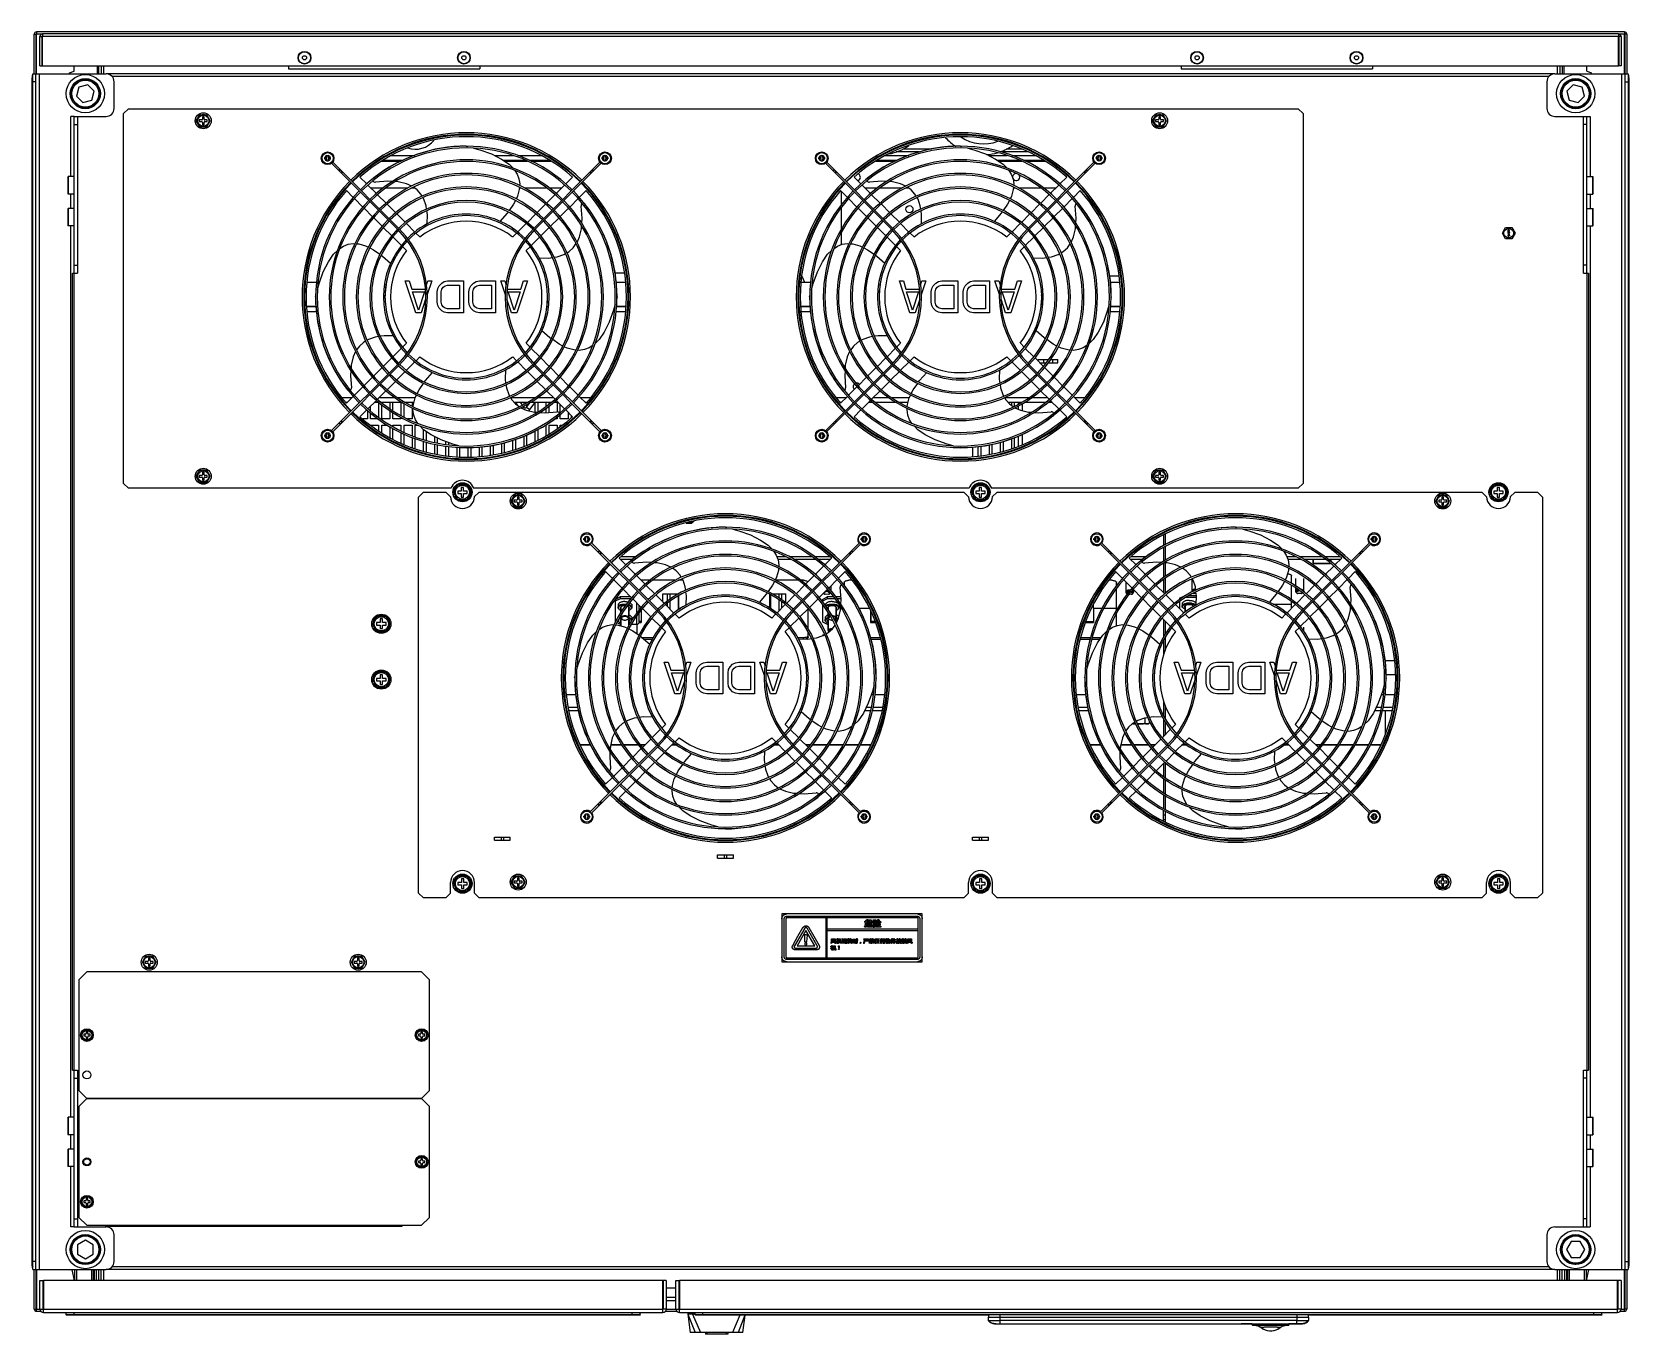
# Model space of a CAD drawing. Header units: millimetres. Extents: x 0 to 100, y -1 to 80.
import ezdxf

# ---------------------------------------------------------------- set-up
doc = ezdxf.new("R2010")
doc.units = ezdxf.units.MM
for name, color, linetype in [('2002-00532_0', 7, 'Continuous'), ('2017-00020_0', 7, 'Continuous'), ('2301-05589_0', 7, 'Continuous'), ('2301-10975_0', 7, 'Continuous'), ('2301-10976_0', 7, 'Continuous'), ('2301-10977_0', 7, 'Continuous'), ('2301-10978_0', 7, 'Continuous'), ('2301-10981_0', 7, 'Continuous'), ('2302-01732_0', 7, 'Continuous'), ('2302-04896_0', 7, 'Continuous'), ('2401-00206_NFH-M6-15_0', 7, 'Continuous'), ('2401-00238-M5-10PSTTHC_0', 7, 'Continuous'), ('2401-00258-M8-20HWMC_0', 7, 'Continuous'), ('2401-00298-M6-12HWMC_0', 7, 'Continuous'), ('2401-00303-M4-20PWMC_0', 7, 'Continuous'), ('2401-00307_MDC-M4_0', 7, 'Continuous'), ('2401-00454-M5-10HWMC_0', 7, 'Continuous'), ('2401-00730-M4-8HWMC_0', 7, 'Continuous'), ('2401-00913_0', 7, 'Continuous'), ('2401-00988-M5-12FM_0', 7, 'Continuous'), ('2403-00020-S-M5-0_0', 7, 'Continuous'), ('2403-00027-S-M6-0_0', 7, 'Continuous'), ('2403-00027_S-M6-0_0', 7, 'Continuous'), ('2404-00010-D10D30-P_0', 7, 'Continuous'), ('2404-00013-D12D24-P_0', 7, 'Continuous'), ('2404-00038-S-D12_0', 7, 'Continuous'), ('4204-00012_0', 7, 'Continuous'), ('4204-00471-LS537-3_0', 7, 'Continuous'), ('4208-01638_0', 7, 'Continuous'), ('4208-01643_0', 7, 'Continuous'), ('4209-00207_0', 7, 'Continuous'), ('4212-01148_1_0', 7, 'Continuous'), ('4212-01148_1X_0', 7, 'Continuous'), ('4212-16170_0', 7, 'Continuous'), ('4212-16188_0', 7, 'Continuous'), ('4212-36007_0', 7, 'Continuous'), ('4212-47912_3_0', 7, 'Continuous'), ('4212-59911_0', 7, 'Continuous'), ('4212-62023_1_0', 7, 'Continuous'), ('4212-62024_0', 7, 'Continuous'), ('4212-62026_0', 7, 'Continuous'), ('4212-62997_0', 7, 'Continuous'), ('4212-94039_0', 7, 'Continuous'), ('4212-97636_1_0', 7, 'Continuous'), ('4212-97638_0', 7, 'Continuous'), ('4212-97652_0', 7, 'Continuous'), ('4212-97653_0', 7, 'Continuous'), ('4212-97655_0', 7, 'Continuous'), ('4212-97659_0', 7, 'Continuous'), ('4212-97664_0', 7, 'Continuous'), ('4212-97726_0', 7, 'Continuous'), ('4212-97727_0', 7, 'Continuous'), ('4212-97917_0', 7, 'Continuous'), ('4212-98892_0', 7, 'Continuous'), ('4212-KH007_0', 7, 'Continuous'), ('4215-00068_0', 7, 'Continuous'), ('4215-00605_0', 7, 'Continuous'), ('4215-00863_0', 7, 'Continuous'), ('4217-06245_0', 7, 'Continuous'), ('4403-04356_0', 7, 'Continuous'), ('4403-06244_0', 7, 'Continuous'), ('BZDX4207-46670_0', 7, 'Continuous'), ('DSJIAOLIAN_6_0', 7, 'Continuous'), ('EPO_0', 7, 'Continuous'), ('GUDINGJIAN_HOUBAN_7_0', 7, 'Continuous'), ('HOUSHANHENLIAN_26_0', 7, 'Continuous'), ('MS828_0', 7, 'Continuous'), ('QIANSHANHENLIAN_24_0', 7, 'Continuous'), ('YOUHOULIZHU_28_0', 7, 'Continuous'), ('YOUQIANLIZHU_29_0', 7, 'Continuous'), ('ZUOHOULIZHU_27_0', 7, 'Continuous'), ('ZUOQIANLIZHU_32_0', 7, 'Continuous')]:
    doc.layers.add(name, color=color, linetype=linetype)

msp = doc.modelspace()

# ---------------------------------------------------------------- linework, layer by layer
at = {"layer": '2002-00532_0', "color": 7, "linetype": 'Continuous'}
for centre, radius, start, end in [((53.2, 75.96), 3.18, 280.2587, 304.7658), ((59.7, 75.96), 3.18, 221.5896, 236.7802), ((59.7, 75.96), 2.5, 235.4488, 291.1014), ((59.7, 75.96), 3.18, 289.1147, 304.6728), ((59.7, 75.96), 3.18, 273.3124, 285.9983)]:
    msp.add_arc(centre, radius, start, end, dxfattribs=at)
at = {"layer": '2017-00020_0', "color": 7, "linetype": 'Continuous'}
for p, q in [((27.25, 73.32), (27.34, 73.3)), ((58.25, 73.32), (58.34, 73.3)), ((21.01, 70.95), (20.58, 71.38)), ((33.92, 71.38), (33.49, 70.95)), ((52.01, 70.95), (51.58, 71.38)), ((64.92, 71.38), (64.49, 70.95)), ((19.73, 70.53), (20.16, 70.1)), ((21.61, 70.35), (21.08, 70.88)), ((22.22, 69.74), (21.68, 70.27)), ((22.98, 71.08), (22.8, 71.09)), ((24.17, 70.57), (23.93, 70.74)), ((30.46, 70.18), (30.37, 70)), ((32.82, 70.28), (32.29, 69.75)), ((33.42, 70.88), (32.89, 70.35)), ((34.34, 70.1), (34.77, 70.53)), ((50.73, 70.53), (51.16, 70.1)), ((52.61, 70.35), (52.08, 70.88)), ((53.22, 69.74), (52.68, 70.27)), ((53.98, 71.08), (53.8, 71.09)), ((55.17, 70.57), (54.93, 70.74)), ((61.46, 70.18), (61.37, 70)), ((63.82, 70.28), (63.29, 69.75)), ((64.42, 70.88), (63.89, 70.35)), ((65.34, 70.1), (65.77, 70.53)), ((20.23, 70.03), (20.76, 69.5)), ((20.84, 69.43), (21.37, 68.89)), ((22.82, 69.14), (22.29, 69.67)), ((24.59, 69.99), (24.54, 70.08)), ((32.22, 69.68), (31.68, 69.14)), ((33.14, 68.9), (33.67, 69.43)), ((33.74, 69.5), (34.27, 70.03)), ((51.23, 70.03), (51.76, 69.5)), ((51.84, 69.43), (52.37, 68.89)), ((53.82, 69.14), (53.29, 69.67)), ((55.59, 69.99), (55.54, 70.08)), ((63.22, 69.68), (62.68, 69.14)), ((64.14, 68.9), (64.67, 69.43)), ((64.74, 69.5), (65.27, 70.03)), ((21.44, 68.82), (21.97, 68.29)), ((22.04, 68.22), (22.57, 67.69)), ((23.42, 68.54), (22.89, 69.07)), ((24.02, 67.93), (23.49, 68.47)), ((31, 68.46), (30.47, 67.93)), ((31.61, 69.07), (31.08, 68.53)), ((31.92, 67.69), (32.46, 68.22)), ((32.53, 68.29), (33.07, 68.83)), ((34.47, 68.13), (34.48, 68.32)), ((52.44, 68.82), (52.97, 68.29)), ((53.04, 68.22), (53.57, 67.69)), ((54.42, 68.54), (53.89, 69.07)), ((55.02, 67.93), (54.49, 68.47)), ((62, 68.46), (61.47, 67.93)), ((62.61, 69.07), (62.08, 68.53)), ((62.92, 67.69), (63.46, 68.22)), ((63.53, 68.29), (64.07, 68.83)), ((65.47, 68.13), (65.48, 68.32)), ((22.64, 67.62), (23.18, 67.09)), ((24.34, 67.62), (24.09, 67.86)), ((30.4, 67.86), (30.16, 67.62)), ((31.32, 67.08), (31.85, 67.61)), ((33.96, 66.94), (34.13, 67.18)), ((53.64, 67.62), (54.18, 67.09)), ((55.34, 67.62), (55.09, 67.86)), ((61.4, 67.86), (61.16, 67.62)), ((62.32, 67.08), (62.85, 67.61)), ((64.96, 66.94), (65.13, 67.18)), ((23.25, 67.02), (23.49, 66.77)), ((31.01, 66.77), (31.25, 67.01)), ((31.83, 66.31), (32.41, 66.3)), ((32.41, 66.3), (32.65, 66.33)), ((33.38, 66.52), (33.48, 66.58)), ((54.25, 67.02), (54.49, 66.77)), ((62.01, 66.77), (62.25, 67.01)), ((62.83, 66.31), (63.41, 66.3)), ((63.41, 66.3), (63.65, 66.33)), ((64.38, 66.52), (64.48, 66.58)), ((24.08, 62.86), (23.42, 64.86)), ((23.42, 64.86), (23.67, 64.86)), ((23.67, 64.86), (23.83, 64.35)), ((23.83, 64.35), (24.67, 64.35)), ((24.25, 63.03), (23.87, 64.18)), ((23.87, 64.18), (24.62, 64.18)), ((24.62, 64.18), (24.25, 63.03)), ((24.67, 64.35), (24.69, 64.41)), ((24.75, 64.62), (24.83, 64.86)), ((25.08, 64.86), (24.8, 64.02)), ((24.83, 64.86), (25.08, 64.86)), ((25.42, 64.18), (25.46, 64.39)), ((25.42, 63.54), (25.42, 64.18)), ((25.46, 64.39), (25.54, 64.56)), ((25.54, 64.56), (25.71, 64.73)), ((25.67, 64.18), (25.71, 64.35)), ((25.67, 63.54), (25.67, 64.18)), ((25.71, 64.73), (25.87, 64.82)), ((25.71, 64.35), (25.79, 64.48)), ((25.79, 64.48), (25.92, 64.56)), ((25.87, 64.82), (26.08, 64.86)), ((25.92, 64.56), (26.08, 64.6)), ((26.08, 64.86), (27.08, 64.86)), ((26.08, 64.6), (26.83, 64.6)), ((26.83, 64.6), (26.83, 63.12)), ((27.08, 64.86), (27.08, 62.86)), ((27.42, 64.18), (27.46, 64.39)), ((27.42, 63.54), (27.42, 64.18)), ((27.46, 64.39), (27.54, 64.56)), ((27.54, 64.56), (27.71, 64.73)), ((27.67, 64.18), (27.71, 64.35)), ((27.67, 63.54), (27.67, 64.18)), ((27.71, 64.73), (27.87, 64.82)), ((27.71, 64.35), (27.79, 64.48)), ((27.79, 64.48), (27.92, 64.56)), ((27.87, 64.82), (28.08, 64.86)), ((27.92, 64.56), (28.08, 64.6)), ((28.08, 64.86), (29.08, 64.86)), ((28.08, 64.6), (28.83, 64.6)), ((28.83, 64.6), (28.83, 63.12)), ((29.08, 64.86), (29.08, 62.86)), ((29.71, 63.99), (29.42, 64.86)), ((29.42, 64.86), (29.67, 64.86)), ((29.67, 64.86), (29.75, 64.61)), ((29.81, 64.41), (29.83, 64.35)), ((29.83, 64.35), (30.67, 64.35)), ((30.25, 63.03), (29.87, 64.18)), ((29.87, 64.18), (30.62, 64.18)), ((30.62, 64.18), (30.25, 63.03)), ((31.08, 64.86), (30.42, 62.86)), ((30.67, 64.35), (30.83, 64.86)), ((30.83, 64.86), (31.08, 64.86)), ((55.08, 62.86), (54.42, 64.86)), ((54.42, 64.86), (54.67, 64.86)), ((54.67, 64.86), (54.83, 64.35)), ((54.83, 64.35), (55.67, 64.35)), ((55.25, 63.03), (54.87, 64.18)), ((54.87, 64.18), (55.62, 64.18)), ((55.62, 64.18), (55.25, 63.03)), ((55.67, 64.35), (55.69, 64.41)), ((55.75, 64.61), (55.83, 64.86)), ((56.08, 64.86), (55.79, 63.99)), ((55.83, 64.86), (56.08, 64.86)), ((56.42, 64.18), (56.46, 64.39)), ((56.42, 63.54), (56.42, 64.18)), ((56.46, 64.39), (56.54, 64.56)), ((56.54, 64.56), (56.71, 64.73)), ((56.67, 64.18), (56.71, 64.35)), ((56.67, 63.54), (56.67, 64.18)), ((56.71, 64.73), (56.87, 64.82)), ((56.71, 64.35), (56.79, 64.48)), ((56.79, 64.48), (56.92, 64.56)), ((56.87, 64.82), (57.08, 64.86)), ((56.92, 64.56), (57.08, 64.6)), ((57.08, 64.86), (58.08, 64.86)), ((57.08, 64.6), (57.83, 64.6)), ((57.83, 64.6), (57.83, 63.12)), ((58.08, 64.86), (58.08, 62.86)), ((58.42, 64.18), (58.46, 64.39)), ((58.42, 63.54), (58.42, 64.18)), ((58.46, 64.39), (58.54, 64.56)), ((58.54, 64.56), (58.71, 64.73)), ((58.67, 64.18), (58.71, 64.35)), ((58.67, 63.54), (58.67, 64.18)), ((58.71, 64.73), (58.87, 64.82)), ((58.71, 64.35), (58.79, 64.48)), ((58.79, 64.48), (58.92, 64.56)), ((58.87, 64.82), (59.08, 64.86)), ((58.92, 64.56), (59.08, 64.6)), ((59.08, 64.86), (60.08, 64.86)), ((59.08, 64.6), (59.83, 64.6)), ((59.83, 64.6), (59.83, 63.12)), ((60.08, 64.86), (60.08, 62.86)), ((60.42, 64.86), (60.67, 64.86)), ((60.7, 64.02), (60.42, 64.86)), ((60.67, 64.86), (60.75, 64.62)), ((60.81, 64.41), (60.83, 64.35)), ((60.83, 64.35), (61.67, 64.35)), ((60.87, 64.18), (61.62, 64.18)), ((61.25, 63.03), (60.87, 64.18)), ((61.62, 64.18), (61.25, 63.03)), ((62.08, 64.86), (61.42, 62.86)), ((61.67, 64.35), (61.83, 64.86)), ((61.83, 64.86), (62.08, 64.86)), ((17.79, 63.86), (17.81, 63.95)), ((24.7, 63.72), (24.42, 62.86)), ((25.46, 63.33), (25.42, 63.54)), ((25.54, 63.16), (25.46, 63.33)), ((25.71, 62.99), (25.54, 63.16)), ((25.71, 63.37), (25.67, 63.54)), ((25.79, 63.24), (25.71, 63.37)), ((25.92, 63.16), (25.79, 63.24)), ((26.08, 63.12), (25.92, 63.16)), ((27.46, 63.33), (27.42, 63.54)), ((27.54, 63.16), (27.46, 63.33)), ((27.71, 62.99), (27.54, 63.16)), ((27.71, 63.37), (27.67, 63.54)), ((27.79, 63.24), (27.71, 63.37)), ((27.92, 63.16), (27.79, 63.24)), ((28.08, 63.12), (27.92, 63.16)), ((30.08, 62.86), (29.8, 63.72)), ((36.71, 63.86), (36.69, 63.77)), ((48.79, 63.86), (48.81, 63.95)), ((55.7, 63.72), (55.42, 62.86)), ((56.46, 63.33), (56.42, 63.54)), ((56.54, 63.16), (56.46, 63.33)), ((56.71, 62.99), (56.54, 63.16)), ((56.71, 63.37), (56.67, 63.54)), ((56.79, 63.24), (56.71, 63.37)), ((56.92, 63.16), (56.79, 63.24)), ((57.08, 63.12), (56.92, 63.16)), ((58.46, 63.33), (58.42, 63.54)), ((58.54, 63.16), (58.46, 63.33)), ((58.71, 62.99), (58.54, 63.16)), ((58.71, 63.37), (58.67, 63.54)), ((58.79, 63.24), (58.71, 63.37)), ((58.92, 63.16), (58.79, 63.24)), ((59.08, 63.12), (58.92, 63.16)), ((61.08, 62.86), (60.8, 63.72)), ((67.71, 63.86), (67.69, 63.77)), ((24.42, 62.86), (24.08, 62.86)), ((25.87, 62.9), (25.71, 62.99)), ((26.08, 62.86), (25.87, 62.9)), ((26.83, 63.12), (26.08, 63.12)), ((27.08, 62.86), (26.08, 62.86)), ((27.87, 62.9), (27.71, 62.99)), ((28.08, 62.86), (27.87, 62.9)), ((28.83, 63.12), (28.08, 63.12)), ((29.08, 62.86), (28.08, 62.86)), ((30.42, 62.86), (30.08, 62.86)), ((55.42, 62.86), (55.08, 62.86)), ((56.87, 62.9), (56.71, 62.99)), ((57.08, 62.86), (56.87, 62.9)), ((57.83, 63.12), (57.08, 63.12)), ((58.08, 62.86), (57.08, 62.86)), ((58.87, 62.9), (58.71, 62.99)), ((59.08, 62.86), (58.87, 62.9)), ((59.83, 63.12), (59.08, 63.12)), ((60.08, 62.86), (59.08, 62.86)), ((61.42, 62.86), (61.08, 62.86)), ((21.12, 61.2), (21.02, 61.14)), ((22.09, 61.42), (21.85, 61.39)), ((22.67, 61.41), (22.09, 61.42)), ((52.12, 61.2), (52.02, 61.14)), ((53.09, 61.42), (52.85, 61.39)), ((53.67, 61.41), (53.09, 61.42)), ((20.54, 60.78), (20.37, 60.54)), ((23.18, 60.64), (22.65, 60.11)), ((23.49, 60.95), (23.25, 60.71)), ((31.25, 60.7), (31.01, 60.95)), ((31.86, 60.1), (31.32, 60.63)), ((51.54, 60.78), (51.37, 60.54)), ((54.18, 60.64), (53.65, 60.11)), ((54.49, 60.95), (54.25, 60.71)), ((62.25, 60.7), (62.01, 60.95)), ((62.86, 60.1), (62.32, 60.63)), ((20.03, 59.59), (20.02, 59.4)), ((21.97, 59.43), (21.43, 58.89)), ((22.58, 60.03), (22.04, 59.5)), ((22.89, 58.65), (23.42, 59.19)), ((23.5, 59.26), (24.03, 59.79)), ((24.1, 59.86), (24.34, 60.1)), ((30.16, 60.1), (30.41, 59.86)), ((30.48, 59.79), (31.01, 59.25)), ((31.08, 59.18), (31.61, 58.65)), ((32.46, 59.5), (31.93, 60.03)), ((33.06, 58.9), (32.53, 59.43)), ((51.03, 59.59), (51.02, 59.4)), ((52.97, 59.43), (52.43, 58.89)), ((53.58, 60.03), (53.04, 59.5)), ((53.89, 58.65), (54.42, 59.19)), ((54.5, 59.26), (55.03, 59.79)), ((55.1, 59.86), (55.34, 60.1)), ((61.16, 60.1), (61.41, 59.86)), ((61.48, 59.79), (62.01, 59.25)), ((62.08, 59.18), (62.61, 58.65)), ((63.46, 59.5), (62.93, 60.03)), ((64.06, 58.9), (63.53, 59.43)), ((20.76, 58.22), (20.23, 57.69)), ((21.36, 58.82), (20.83, 58.29)), ((22.28, 58.04), (22.82, 58.58)), ((31.68, 58.58), (32.21, 58.05)), ((33.66, 58.29), (33.13, 58.83)), ((34.27, 57.69), (33.74, 58.22)), ((51.76, 58.22), (51.23, 57.69)), ((52.36, 58.82), (51.83, 58.29)), ((53.28, 58.04), (53.82, 58.58)), ((62.68, 58.58), (63.21, 58.05)), ((64.66, 58.29), (64.13, 58.83)), ((65.27, 57.69), (64.74, 58.22)), ((20.16, 57.62), (19.73, 57.19)), ((21.08, 56.84), (21.61, 57.37)), ((21.68, 57.44), (22.21, 57.97)), ((24.04, 57.54), (24.13, 57.72)), ((29.91, 57.73), (29.96, 57.64)), ((30.33, 57.15), (30.57, 56.98)), ((32.28, 57.98), (32.82, 57.45)), ((32.89, 57.37), (33.42, 56.84)), ((34.77, 57.19), (34.34, 57.62)), ((51.16, 57.62), (50.73, 57.19)), ((52.08, 56.84), (52.61, 57.37)), ((52.68, 57.44), (53.21, 57.97)), ((55.04, 57.54), (55.13, 57.72)), ((60.91, 57.73), (60.96, 57.64)), ((61.33, 57.15), (61.57, 56.98)), ((63.28, 57.98), (63.82, 57.45)), ((63.89, 57.37), (64.42, 56.84)), ((65.77, 57.19), (65.34, 57.62)), ((20.58, 56.34), (21.01, 56.77)), ((31.52, 56.64), (31.7, 56.63)), ((33.49, 56.77), (33.92, 56.34)), ((51.58, 56.34), (52.01, 56.77)), ((62.52, 56.64), (62.7, 56.63)), ((64.49, 56.77), (64.92, 56.34)), ((27.25, 54.4), (27.16, 54.42)), ((58.25, 54.4), (58.16, 54.42)), ((43.51, 49.42), (43.59, 49.4)), ((75.51, 49.42), (75.59, 49.4)), ((37.27, 47.05), (36.84, 47.48)), ((39.23, 47.18), (39.05, 47.19)), ((50.17, 47.48), (49.74, 47.05)), ((69.27, 47.05), (68.84, 47.48)), ((82.17, 47.48), (81.74, 47.05)), ((35.99, 46.63), (36.42, 46.2)), ((36.49, 46.13), (37.02, 45.6)), ((37.87, 46.45), (37.34, 46.98)), ((38.47, 45.84), (37.94, 46.37)), ((40.42, 46.67), (40.19, 46.84)), ((40.85, 46.09), (40.79, 46.18)), ((46.71, 46.28), (46.62, 46.1)), ((49.07, 46.38), (48.54, 45.85)), ((49.67, 46.98), (49.14, 46.45)), ((49.99, 45.6), (50.52, 46.13)), ((50.59, 46.2), (51.02, 46.63)), ((67.99, 46.63), (68.42, 46.2)), ((68.49, 46.13), (69.02, 45.6)), ((69.87, 46.45), (69.34, 46.98)), ((70.47, 45.84), (69.94, 46.37)), ((72.42, 46.67), (72.19, 46.84)), ((72.85, 46.09), (72.79, 46.18)), ((78.71, 46.28), (78.62, 46.1)), ((81.07, 46.38), (80.54, 45.85)), ((81.67, 46.98), (81.14, 46.45)), ((81.99, 45.6), (82.52, 46.13)), ((82.59, 46.2), (83.02, 46.63)), ((37.09, 45.53), (37.62, 44.99)), ((39.07, 45.24), (38.54, 45.77)), ((39.68, 44.64), (39.14, 45.17)), ((47.86, 45.17), (47.33, 44.63)), ((48.47, 45.78), (47.94, 45.24)), ((49.39, 45), (49.92, 45.53)), ((69.09, 45.53), (69.62, 44.99)), ((71.07, 45.24), (70.54, 45.77)), ((71.68, 44.64), (71.14, 45.17)), ((79.86, 45.17), (79.33, 44.63)), ((80.47, 45.78), (79.94, 45.24)), ((81.39, 45), (81.92, 45.53)), ((37.69, 44.92), (38.22, 44.39)), ((38.3, 44.32), (38.83, 43.79)), ((40.28, 44.03), (39.75, 44.57)), ((47.26, 44.56), (46.73, 44.03)), ((48.18, 43.79), (48.71, 44.32)), ((48.78, 44.39), (49.32, 44.93)), ((50.72, 44.23), (50.73, 44.42)), ((69.69, 44.92), (70.22, 44.39)), ((70.3, 44.32), (70.83, 43.79)), ((72.28, 44.03), (71.75, 44.57)), ((79.26, 44.56), (78.73, 44.03)), ((80.18, 43.79), (80.71, 44.32)), ((80.78, 44.39), (81.32, 44.93)), ((82.72, 44.23), (82.73, 44.42)), ((38.9, 43.72), (39.43, 43.19)), ((39.5, 43.12), (39.75, 42.87)), ((40.6, 43.72), (40.35, 43.96)), ((46.65, 43.96), (46.41, 43.72)), ((47.26, 42.87), (47.5, 43.11)), ((47.57, 43.18), (48.11, 43.71)), ((50.22, 43.04), (50.39, 43.28)), ((70.9, 43.72), (71.43, 43.19)), ((71.5, 43.12), (71.75, 42.87)), ((72.6, 43.72), (72.35, 43.96)), ((78.65, 43.96), (78.41, 43.72)), ((79.26, 42.87), (79.5, 43.11)), ((79.57, 43.18), (80.11, 43.71)), ((82.22, 43.04), (82.39, 43.28)), ((48.08, 42.41), (48.67, 42.4)), ((48.67, 42.4), (48.91, 42.43)), ((49.63, 42.62), (49.74, 42.68)), ((80.08, 42.41), (80.67, 42.4)), ((80.67, 42.4), (80.91, 42.43)), ((81.63, 42.62), (81.74, 42.68)), ((40.34, 38.96), (39.67, 40.96)), ((39.67, 40.96), (39.92, 40.96)), ((39.92, 40.96), (40.09, 40.45)), ((40.09, 40.45), (40.92, 40.45)), ((40.5, 39.13), (40.13, 40.28)), ((40.13, 40.28), (40.88, 40.28)), ((40.88, 40.28), (40.5, 39.13)), ((40.92, 40.45), (40.94, 40.51)), ((41.01, 40.71), (41.09, 40.96)), ((41.34, 40.96), (41.05, 40.09)), ((41.09, 40.96), (41.34, 40.96)), ((41.67, 40.28), (41.71, 40.49)), ((41.67, 39.64), (41.67, 40.28)), ((41.71, 40.49), (41.8, 40.66)), ((41.8, 40.66), (41.96, 40.83)), ((41.92, 40.28), (41.96, 40.45)), ((41.92, 39.64), (41.92, 40.28)), ((41.96, 40.83), (42.13, 40.92)), ((41.96, 40.45), (42.05, 40.58)), ((42.05, 40.58), (42.17, 40.66)), ((42.13, 40.92), (42.34, 40.96)), ((42.17, 40.66), (42.34, 40.7)), ((42.34, 40.96), (43.34, 40.96)), ((42.34, 40.7), (43.09, 40.7)), ((43.09, 40.7), (43.09, 39.22)), ((43.34, 40.96), (43.34, 38.96)), ((43.67, 40.28), (43.71, 40.49)), ((43.67, 39.64), (43.67, 40.28)), ((43.71, 40.49), (43.8, 40.66)), ((43.8, 40.66), (43.96, 40.83)), ((43.92, 40.28), (43.96, 40.45)), ((43.92, 39.64), (43.92, 40.28)), ((43.96, 40.83), (44.13, 40.92)), ((43.96, 40.45), (44.05, 40.58)), ((44.05, 40.58), (44.17, 40.66)), ((44.13, 40.92), (44.34, 40.96)), ((44.17, 40.66), (44.34, 40.7)), ((44.34, 40.96), (45.34, 40.96)), ((44.34, 40.7), (45.09, 40.7)), ((45.09, 40.7), (45.09, 39.22)), ((45.34, 40.96), (45.34, 38.96)), ((45.95, 40.12), (45.67, 40.96)), ((45.67, 40.96), (45.92, 40.96)), ((45.92, 40.96), (46, 40.72)), ((46.07, 40.51), (46.09, 40.45)), ((46.09, 40.45), (46.92, 40.45)), ((46.5, 39.13), (46.13, 40.28)), ((46.13, 40.28), (46.88, 40.28)), ((46.88, 40.28), (46.5, 39.13)), ((47.34, 40.96), (46.67, 38.96)), ((46.92, 40.45), (47.09, 40.96)), ((47.09, 40.96), (47.34, 40.96)), ((71.67, 40.96), (71.92, 40.96)), ((72.34, 38.96), (71.67, 40.96)), ((71.92, 40.96), (72.09, 40.45)), ((72.09, 40.45), (72.92, 40.45)), ((72.13, 40.28), (72.88, 40.28)), ((72.5, 39.13), (72.13, 40.28)), ((72.88, 40.28), (72.5, 39.13)), ((72.92, 40.45), (72.94, 40.51)), ((73.01, 40.71), (73.09, 40.96)), ((73.34, 40.96), (73.05, 40.09)), ((73.09, 40.96), (73.34, 40.96)), ((73.67, 40.28), (73.71, 40.49)), ((73.67, 39.64), (73.67, 40.28)), ((73.71, 40.49), (73.8, 40.66)), ((73.8, 40.66), (73.96, 40.83)), ((73.92, 40.28), (73.96, 40.45)), ((73.92, 39.64), (73.92, 40.28)), ((73.96, 40.83), (74.13, 40.92)), ((73.96, 40.45), (74.05, 40.58)), ((74.05, 40.58), (74.17, 40.66)), ((74.13, 40.92), (74.34, 40.96)), ((74.17, 40.66), (74.34, 40.7)), ((74.34, 40.96), (75.34, 40.96)), ((74.34, 40.7), (75.09, 40.7)), ((75.09, 40.7), (75.09, 39.22)), ((75.34, 40.96), (75.34, 38.96)), ((75.67, 40.28), (75.71, 40.49)), ((75.67, 39.64), (75.67, 40.28)), ((75.71, 40.49), (75.8, 40.66)), ((75.8, 40.66), (75.96, 40.83)), ((75.92, 40.28), (75.96, 40.45)), ((75.92, 39.64), (75.92, 40.28)), ((75.96, 40.83), (76.13, 40.92)), ((75.96, 40.45), (76.05, 40.58)), ((76.05, 40.58), (76.17, 40.66)), ((76.13, 40.92), (76.34, 40.96)), ((76.17, 40.66), (76.34, 40.7)), ((76.34, 40.96), (77.34, 40.96)), ((76.34, 40.7), (77.09, 40.7)), ((77.09, 40.7), (77.09, 39.22)), ((77.34, 40.96), (77.34, 38.96)), ((77.67, 40.96), (77.92, 40.96)), ((77.95, 40.12), (77.67, 40.96)), ((77.92, 40.96), (78, 40.72)), ((78.07, 40.51), (78.09, 40.45)), ((78.09, 40.45), (78.92, 40.45)), ((78.13, 40.28), (78.88, 40.28)), ((78.5, 39.13), (78.13, 40.28)), ((78.88, 40.28), (78.5, 39.13)), ((79.34, 40.96), (78.67, 38.96)), ((78.92, 40.45), (79.09, 40.96)), ((79.09, 40.96), (79.34, 40.96)), ((34.04, 39.96), (34.07, 40.05)), ((40.96, 39.82), (40.67, 38.96)), ((41.71, 39.43), (41.67, 39.64)), ((41.8, 39.26), (41.71, 39.43)), ((41.96, 39.09), (41.8, 39.26)), ((41.96, 39.47), (41.92, 39.64)), ((42.05, 39.34), (41.96, 39.47)), ((42.13, 39), (41.96, 39.09)), ((42.17, 39.26), (42.05, 39.34)), ((42.34, 39.22), (42.17, 39.26)), ((43.09, 39.22), (42.34, 39.22)), ((43.71, 39.43), (43.67, 39.64)), ((43.8, 39.26), (43.71, 39.43)), ((43.96, 39.09), (43.8, 39.26)), ((43.96, 39.47), (43.92, 39.64)), ((44.05, 39.34), (43.96, 39.47)), ((44.13, 39), (43.96, 39.09)), ((44.17, 39.26), (44.05, 39.34)), ((44.34, 39.22), (44.17, 39.26)), ((45.09, 39.22), (44.34, 39.22)), ((46.34, 38.96), (46.05, 39.82)), ((52.97, 39.96), (52.94, 39.87)), ((66.04, 39.96), (66.07, 40.05)), ((72.96, 39.82), (72.67, 38.96)), ((73.71, 39.43), (73.67, 39.64)), ((73.8, 39.26), (73.71, 39.43)), ((73.96, 39.09), (73.8, 39.26)), ((73.96, 39.47), (73.92, 39.64)), ((74.05, 39.34), (73.96, 39.47)), ((74.13, 39), (73.96, 39.09)), ((74.17, 39.26), (74.05, 39.34)), ((74.34, 39.22), (74.17, 39.26)), ((75.09, 39.22), (74.34, 39.22)), ((75.71, 39.43), (75.67, 39.64)), ((75.8, 39.26), (75.71, 39.43)), ((75.96, 39.09), (75.8, 39.26)), ((75.96, 39.47), (75.92, 39.64)), ((76.05, 39.34), (75.96, 39.47)), ((76.13, 39), (75.96, 39.09)), ((76.17, 39.26), (76.05, 39.34)), ((76.34, 39.22), (76.17, 39.26)), ((77.09, 39.22), (76.34, 39.22)), ((78.34, 38.96), (78.05, 39.82)), ((84.97, 39.96), (84.94, 39.87)), ((40.67, 38.96), (40.34, 38.96)), ((42.34, 38.96), (42.13, 39)), ((43.34, 38.96), (42.34, 38.96)), ((44.34, 38.96), (44.13, 39)), ((45.34, 38.96), (44.34, 38.96)), ((46.67, 38.96), (46.34, 38.96)), ((72.67, 38.96), (72.34, 38.96)), ((74.34, 38.96), (74.13, 39)), ((75.34, 38.96), (74.34, 38.96)), ((76.34, 38.96), (76.13, 39)), ((77.34, 38.96), (76.34, 38.96)), ((78.67, 38.96), (78.34, 38.96)), ((37.38, 37.3), (37.27, 37.24)), ((38.34, 37.52), (38.1, 37.49)), ((38.93, 37.51), (38.34, 37.52)), ((69.38, 37.3), (69.27, 37.24)), ((70.34, 37.52), (70.1, 37.49)), ((70.93, 37.51), (70.34, 37.52)), ((36.79, 36.88), (36.62, 36.64)), ((38.83, 36.13), (38.3, 35.6)), ((39.44, 36.74), (38.9, 36.21)), ((39.75, 37.05), (39.51, 36.81)), ((40.36, 35.96), (40.6, 36.2)), ((46.41, 36.2), (46.66, 35.96)), ((47.51, 36.8), (47.26, 37.05)), ((48.11, 36.2), (47.58, 36.73)), ((48.71, 35.6), (48.18, 36.13)), ((68.79, 36.88), (68.62, 36.64)), ((70.83, 36.13), (70.3, 35.6)), ((71.44, 36.74), (70.9, 36.21)), ((71.75, 37.05), (71.51, 36.81)), ((72.36, 35.96), (72.6, 36.2)), ((78.41, 36.2), (78.66, 35.96)), ((79.51, 36.8), (79.26, 37.05)), ((80.11, 36.2), (79.58, 36.73)), ((80.71, 35.6), (80.18, 36.13)), ((36.29, 35.69), (36.28, 35.5)), ((38.23, 35.53), (37.69, 34.99)), ((39.15, 34.75), (39.68, 35.29)), ((39.75, 35.36), (40.28, 35.89)), ((46.73, 35.89), (47.26, 35.35)), ((47.33, 35.28), (47.87, 34.75)), ((49.32, 35), (48.79, 35.53)), ((68.29, 35.69), (68.28, 35.5)), ((70.23, 35.53), (69.69, 34.99)), ((71.15, 34.75), (71.68, 35.29)), ((71.75, 35.36), (72.28, 35.89)), ((78.73, 35.89), (79.26, 35.35)), ((79.33, 35.28), (79.87, 34.75)), ((81.32, 35), (80.79, 35.53)), ((37.02, 34.32), (36.49, 33.79)), ((37.62, 34.92), (37.09, 34.39)), ((37.94, 33.54), (38.47, 34.07)), ((38.54, 34.14), (39.07, 34.68)), ((47.94, 34.68), (48.47, 34.15)), ((48.54, 34.08), (49.07, 33.55)), ((49.92, 34.39), (49.39, 34.93)), ((50.52, 33.79), (49.99, 34.32)), ((69.02, 34.32), (68.49, 33.79)), ((69.62, 34.92), (69.09, 34.39)), ((69.94, 33.54), (70.47, 34.07)), ((70.54, 34.14), (71.07, 34.68)), ((79.94, 34.68), (80.47, 34.15)), ((80.54, 34.08), (81.07, 33.55)), ((81.92, 34.39), (81.39, 34.93)), ((82.52, 33.79), (81.99, 34.32)), ((36.42, 33.72), (35.99, 33.29)), ((37.34, 32.94), (37.87, 33.47)), ((40.3, 33.64), (40.39, 33.82)), ((46.16, 33.83), (46.22, 33.74)), ((46.59, 33.25), (46.82, 33.08)), ((49.14, 33.47), (49.67, 32.94)), ((51.02, 33.29), (50.59, 33.72)), ((68.42, 33.72), (67.99, 33.29)), ((69.34, 32.94), (69.87, 33.47)), ((72.3, 33.64), (72.39, 33.82)), ((78.16, 33.83), (78.22, 33.74)), ((78.59, 33.25), (78.82, 33.08)), ((81.14, 33.47), (81.67, 32.94)), ((83.02, 33.29), (82.59, 33.72)), ((36.84, 32.44), (37.27, 32.87)), ((47.78, 32.74), (47.96, 32.73)), ((49.74, 32.87), (50.17, 32.44)), ((68.84, 32.44), (69.27, 32.87)), ((79.78, 32.74), (79.96, 32.73)), ((81.74, 32.87), (82.17, 32.44)), ((43.51, 30.5), (43.42, 30.52)), ((75.51, 30.5), (75.42, 30.52))]:
    msp.add_line(p, q, dxfattribs=at)
for points in [[(27.71, 73.2), (28.09, 73.09), (28.83, 72.83), (29.46, 72.51), (29.93, 72.19), (30.16, 71.95)], [(58.71, 73.2), (59.09, 73.09), (59.83, 72.83), (60.46, 72.51), (60.93, 72.19), (61.16, 71.95)], [(30.29, 71.79), (30.44, 71.57), (30.55, 71.27), (30.6, 70.95), (30.59, 70.85)], [(61.29, 71.79), (61.44, 71.57), (61.55, 71.27), (61.6, 70.95), (61.59, 70.85)], [(22.62, 71.1), (22.32, 71.12), (21.55, 71.06)], [(23.83, 70.81), (23.49, 70.96), (22.98, 71.08)], [(24.48, 70.17), (24.4, 70.31), (24.17, 70.57)], [(30.58, 70.74), (30.57, 70.6), (30.46, 70.18)], [(53.62, 71.1), (53.32, 71.12), (52.55, 71.06)], [(54.83, 70.81), (54.49, 70.96), (53.98, 71.08)], [(55.48, 70.17), (55.4, 70.31), (55.17, 70.57)], [(61.58, 70.74), (61.57, 70.6), (61.46, 70.18)], [(24.76, 69.36), (24.73, 69.57), (24.59, 69.99)], [(24.8, 68.44), (24.81, 69.02), (24.78, 69.26)], [(29.87, 69.19), (29.81, 69.11), (29.36, 68.6)], [(30.33, 69.91), (30.21, 69.68), (29.93, 69.28)], [(34.49, 68.49), (34.51, 68.79), (34.45, 69.56)], [(55.76, 69.36), (55.73, 69.57), (55.59, 69.99)], [(55.8, 68.44), (55.81, 69.02), (55.78, 69.26)], [(60.87, 69.19), (60.81, 69.11), (60.36, 68.6)], [(61.33, 69.91), (61.21, 69.68), (60.93, 69.28)], [(65.49, 68.49), (65.51, 68.79), (65.45, 69.56)], [(19.32, 66.9), (19.54, 67.05), (19.84, 67.16), (20.16, 67.21), (20.27, 67.2)], [(20.37, 67.19), (20.51, 67.18), (20.93, 67.07), (21.1, 66.98)], [(34.2, 67.28), (34.35, 67.62), (34.47, 68.13)], [(50.32, 66.9), (50.54, 67.05), (50.84, 67.16), (51.16, 67.21), (51.27, 67.2)], [(51.37, 67.19), (51.51, 67.18), (51.93, 67.07), (52.1, 66.98)], [(65.2, 67.28), (65.35, 67.62), (65.47, 68.13)], [(17.91, 64.32), (18.02, 64.7), (18.28, 65.44), (18.6, 66.07), (18.92, 66.54), (19.17, 66.78)], [(21.19, 66.94), (21.43, 66.82), (21.83, 66.54)], [(21.92, 66.48), (22, 66.42), (22.5, 65.98)], [(32.75, 66.35), (32.96, 66.38), (33.38, 66.52)], [(33.57, 66.63), (33.7, 66.71), (33.96, 66.94)], [(48.91, 64.32), (49.02, 64.7), (49.28, 65.44), (49.6, 66.07), (49.92, 66.54), (50.17, 66.78)], [(52.19, 66.94), (52.43, 66.82), (52.83, 66.54)], [(52.92, 66.48), (53, 66.42), (53.5, 65.98)], [(63.75, 66.35), (63.96, 66.38), (64.38, 66.52)], [(64.57, 66.63), (64.7, 66.71), (64.96, 66.94)], [(36.59, 63.4), (36.48, 63.02), (36.22, 62.28), (35.9, 61.65), (35.58, 61.18), (35.33, 60.94)], [(67.59, 63.4), (67.48, 63.02), (67.22, 62.28), (66.9, 61.65), (66.58, 61.18), (66.33, 60.94)], [(21.75, 61.37), (21.54, 61.34), (21.12, 61.2)], [(32.58, 61.24), (32.5, 61.3), (32, 61.74)], [(33.31, 60.78), (33.07, 60.9), (32.67, 61.18)], [(52.75, 61.37), (52.54, 61.34), (52.12, 61.2)], [(63.58, 61.24), (63.5, 61.3), (63, 61.74)], [(64.31, 60.78), (64.07, 60.9), (63.67, 61.18)], [(20.3, 60.44), (20.15, 60.1), (20.03, 59.59)], [(20.93, 61.09), (20.8, 61.01), (20.54, 60.78)], [(34.13, 60.53), (33.99, 60.54), (33.57, 60.65), (33.4, 60.74)], [(35.18, 60.82), (34.96, 60.67), (34.66, 60.56), (34.34, 60.51), (34.23, 60.52)], [(51.3, 60.44), (51.15, 60.1), (51.03, 59.59)], [(51.93, 61.09), (51.8, 61.01), (51.54, 60.78)], [(65.13, 60.53), (64.99, 60.54), (64.57, 60.65), (64.4, 60.74)], [(66.18, 60.82), (65.96, 60.67), (65.66, 60.56), (65.34, 60.51), (65.23, 60.52)], [(20.01, 59.23), (19.99, 58.93), (20.05, 58.16)], [(24.63, 58.53), (24.69, 58.61), (25.14, 59.12)], [(29.7, 59.28), (29.69, 58.7), (29.72, 58.46)], [(51.01, 59.23), (50.99, 58.93), (51.05, 58.16)], [(55.63, 58.53), (55.69, 58.61), (56.14, 59.12)], [(60.7, 59.28), (60.69, 58.7), (60.72, 58.46)], [(24.17, 57.81), (24.29, 58.04), (24.57, 58.44)], [(29.74, 58.36), (29.77, 58.15), (29.91, 57.73)], [(55.17, 57.81), (55.29, 58.04), (55.57, 58.44)], [(60.74, 58.36), (60.77, 58.15), (60.91, 57.73)], [(23.92, 56.98), (23.93, 57.12), (24.04, 57.54)], [(30.02, 57.55), (30.1, 57.41), (30.33, 57.15)], [(54.92, 56.98), (54.93, 57.12), (55.04, 57.54)], [(61.02, 57.55), (61.1, 57.41), (61.33, 57.15)], [(24.21, 55.93), (24.06, 56.15), (23.95, 56.45), (23.9, 56.77), (23.91, 56.87)], [(30.67, 56.91), (31.01, 56.76), (31.52, 56.64)], [(31.88, 56.62), (32.18, 56.6), (32.95, 56.66)], [(55.21, 55.93), (55.06, 56.15), (54.95, 56.45), (54.9, 56.77), (54.91, 56.87)], [(61.67, 56.91), (62.01, 56.76), (62.52, 56.64)], [(62.88, 56.62), (63.18, 56.6), (63.95, 56.66)], [(26.79, 54.52), (26.41, 54.63), (25.67, 54.89), (25.04, 55.21), (24.57, 55.53), (24.34, 55.77)], [(57.79, 54.52), (57.41, 54.63), (56.67, 54.89), (56.04, 55.21), (55.57, 55.53), (55.34, 55.77)], [(43.97, 49.3), (44.35, 49.19), (45.08, 48.93), (45.71, 48.61), (46.18, 48.29), (46.42, 48.05)], [(75.97, 49.3), (76.35, 49.19), (77.08, 48.93), (77.71, 48.61), (78.18, 48.29), (78.42, 48.05)], [(38.88, 47.2), (38.57, 47.22), (37.81, 47.16)], [(40.08, 46.91), (39.74, 47.06), (39.23, 47.18)], [(46.55, 47.89), (46.69, 47.67), (46.81, 47.37), (46.85, 47.05), (46.85, 46.95)], [(70.88, 47.2), (70.57, 47.22), (69.81, 47.16)], [(72.08, 46.91), (71.74, 47.06), (71.23, 47.18), (71.1, 47.19)], [(78.55, 47.89), (78.69, 47.67), (78.81, 47.37), (78.85, 47.05), (78.85, 46.95)], [(40.74, 46.27), (40.66, 46.41), (40.42, 46.67)], [(46.84, 46.84), (46.83, 46.7), (46.71, 46.28)], [(72.74, 46.27), (72.66, 46.41), (72.42, 46.67)], [(78.84, 46.84), (78.83, 46.7), (78.71, 46.28)], [(41.02, 45.46), (40.99, 45.67), (40.85, 46.09)], [(41.05, 44.54), (41.07, 45.12), (41.03, 45.36)], [(46.13, 45.29), (46.07, 45.21), (45.62, 44.7)], [(46.58, 46.01), (46.46, 45.78), (46.18, 45.38)], [(50.75, 44.59), (50.76, 44.89), (50.71, 45.66)], [(73.02, 45.46), (72.99, 45.67), (72.85, 46.09)], [(73.05, 44.54), (73.07, 45.12), (73.03, 45.36)], [(78.13, 45.29), (78.07, 45.21), (77.62, 44.7)], [(78.58, 46.01), (78.46, 45.78), (78.18, 45.38)], [(82.75, 44.59), (82.76, 44.89), (82.71, 45.66)], [(50.45, 43.38), (50.6, 43.72), (50.72, 44.23)], [(82.45, 43.38), (82.6, 43.72), (82.72, 44.23)], [(35.58, 43), (35.8, 43.15), (36.1, 43.26), (36.41, 43.31), (36.52, 43.3)], [(36.63, 43.29), (36.77, 43.28), (37.18, 43.17), (37.36, 43.08)], [(67.58, 43), (67.8, 43.15), (68.1, 43.26), (68.41, 43.31), (68.52, 43.3)], [(68.63, 43.29), (68.77, 43.28), (69.18, 43.17), (69.36, 43.08)], [(34.17, 40.42), (34.27, 40.8), (34.54, 41.54), (34.85, 42.17), (35.18, 42.64), (35.42, 42.88)], [(37.45, 43.04), (37.69, 42.92), (38.09, 42.64)], [(38.17, 42.58), (38.25, 42.52), (38.76, 42.08)], [(49.01, 42.45), (49.22, 42.48), (49.63, 42.62)], [(49.82, 42.73), (49.96, 42.81), (50.22, 43.04)], [(66.17, 40.42), (66.27, 40.8), (66.54, 41.54), (66.85, 42.17), (67.18, 42.64), (67.42, 42.88)], [(69.45, 43.04), (69.69, 42.92), (70.09, 42.64)], [(70.17, 42.58), (70.25, 42.52), (70.76, 42.08)], [(81.01, 42.45), (81.22, 42.48), (81.63, 42.62)], [(81.82, 42.73), (81.96, 42.81), (82.22, 43.04)], [(52.84, 39.5), (52.74, 39.12), (52.47, 38.38), (52.16, 37.75), (51.83, 37.28), (51.59, 37.04)], [(84.84, 39.5), (84.74, 39.12), (84.47, 38.38), (84.16, 37.75), (83.83, 37.28), (83.59, 37.04)], [(37.19, 37.19), (37.05, 37.11), (36.79, 36.88)], [(38, 37.47), (37.79, 37.44), (37.38, 37.3)], [(48.84, 37.34), (48.76, 37.4), (48.25, 37.84)], [(49.56, 36.88), (49.32, 37), (48.92, 37.28)], [(69.19, 37.19), (69.05, 37.11), (68.79, 36.88)], [(70, 37.47), (69.79, 37.44), (69.38, 37.3)], [(80.84, 37.34), (80.76, 37.4), (80.25, 37.84)], [(81.56, 36.88), (81.32, 37), (80.92, 37.28)], [(36.56, 36.54), (36.41, 36.2), (36.29, 35.69)], [(50.38, 36.63), (50.24, 36.64), (49.83, 36.75), (49.65, 36.84)], [(51.43, 36.92), (51.21, 36.77), (50.91, 36.66), (50.6, 36.61), (50.49, 36.62)], [(68.56, 36.54), (68.41, 36.2), (68.29, 35.69)], [(82.38, 36.63), (82.24, 36.64), (81.83, 36.75), (81.65, 36.84)], [(83.43, 36.92), (83.21, 36.77), (82.91, 36.66), (82.6, 36.61), (82.49, 36.62)], [(36.26, 35.33), (36.25, 35.03), (36.3, 34.26)], [(40.88, 34.63), (40.94, 34.71), (41.39, 35.22)], [(45.96, 35.38), (45.94, 34.8), (45.98, 34.56)], [(68.26, 35.33), (68.25, 35.03), (68.3, 34.26)], [(72.88, 34.63), (72.94, 34.71), (73.39, 35.22)], [(77.96, 35.38), (77.94, 34.8), (77.98, 34.56)], [(40.43, 33.91), (40.55, 34.14), (40.83, 34.54)], [(45.99, 34.46), (46.02, 34.25), (46.16, 33.83)], [(72.43, 33.91), (72.55, 34.14), (72.83, 34.54)], [(77.99, 34.46), (78.02, 34.25), (78.16, 33.83)], [(40.17, 33.08), (40.18, 33.22), (40.3, 33.64)], [(46.27, 33.65), (46.35, 33.51), (46.59, 33.25)], [(72.17, 33.08), (72.18, 33.22), (72.3, 33.64)], [(78.27, 33.65), (78.35, 33.51), (78.59, 33.25)], [(40.46, 32.03), (40.32, 32.25), (40.2, 32.55), (40.16, 32.87), (40.16, 32.97)], [(46.93, 33.01), (47.27, 32.86), (47.78, 32.74)], [(48.13, 32.72), (48.44, 32.7), (49.2, 32.76)], [(72.46, 32.03), (72.32, 32.25), (72.2, 32.55), (72.16, 32.87), (72.16, 32.97)], [(78.93, 33.01), (79.27, 32.86), (79.78, 32.74)], [(80.13, 32.72), (80.44, 32.7), (81.2, 32.76)], [(43.04, 30.62), (42.66, 30.73), (41.93, 30.99), (41.3, 31.31), (40.83, 31.63), (40.59, 31.87)], [(75.04, 30.62), (74.66, 30.73), (73.93, 30.99), (73.3, 31.31), (72.83, 31.63), (72.59, 31.87)]]:
    msp.add_lwpolyline(points, dxfattribs=at)
for centre, radius, start, end in [((27.25, 63.86), 10.05, 48.4227, 131.5773), ((27.25, 63.86), 9.46, 90, 127.8739), ((58.25, 63.86), 10.05, 48.4227, 131.5773), ((58.25, 63.86), 9.46, 90, 127.8739), ((21.53, 71.21), 0.15, 127.8739, 158.1392), ((21.53, 71.21), 0.15, 206.6536, 277.2965), ((52.53, 71.21), 0.15, 127.8739, 158.1392), ((52.53, 71.21), 0.15, 206.6536, 277.2965), ((27.25, 63.86), 10.05, 138.4227, 221.5773), ((27.25, 63.86), 10.05, 318.4227, 41.5773), ((58.25, 63.86), 10.05, 138.4227, 221.5773), ((58.25, 63.86), 10.05, 318.4227, 41.5773), ((34.6, 69.58), 0.15, 116.6536, 187.2965), ((34.6, 69.58), 0.15, 37.8739, 68.1392), ((27.25, 63.86), 9.46, 0, 37.8739), ((65.6, 69.58), 0.15, 116.6536, 187.2965), ((65.6, 69.58), 0.15, 37.8739, 68.1392), ((58.25, 63.86), 9.46, 0, 37.8739), ((27.25, 63.86), 4.75, 52.2567, 127.7433), ((58.25, 63.86), 4.75, 52.2567, 127.7433), ((27.25, 63.86), 4.75, 142.2567, 217.7433), ((27.25, 63.86), 5.1, 150.9873, 158.759), ((27.25, 63.86), 5.1, 141.7714, 149.7527), ((27.25, 63.86), 4.75, 322.2567, 37.7433), ((58.25, 63.86), 4.75, 142.2567, 217.7433), ((58.25, 63.86), 5.1, 150.9873, 158.759), ((58.25, 63.86), 5.1, 141.7714, 149.7527), ((58.25, 63.86), 4.75, 322.2567, 37.7433), ((27.25, 63.86), 5.1, 161.3443, 168.7112), ((58.25, 63.86), 5.1, 161.3443, 168.7112), ((27.25, 63.86), 5.1, 170.4073, 181.5328), ((58.25, 63.86), 5.1, 170.4073, 181.5328), ((27.25, 63.86), 9.46, 180, 217.8739), ((27.25, 63.86), 5.1, 350.4073, 1.5328), ((58.25, 63.86), 9.46, 180, 217.8739), ((58.25, 63.86), 5.1, 350.4073, 1.5328), ((27.25, 63.86), 5.1, 341.3443, 348.7112), ((58.25, 63.86), 5.1, 341.3443, 348.7112), ((27.25, 63.86), 5.1, 321.7714, 329.7527), ((27.25, 63.86), 5.1, 330.9873, 338.759), ((58.25, 63.86), 5.1, 321.7714, 329.7527), ((58.25, 63.86), 5.1, 330.9873, 338.759), ((27.25, 63.86), 4.75, 232.2567, 307.7433), ((58.25, 63.86), 4.75, 232.2567, 307.7433), ((19.9, 58.14), 0.15, 296.6536, 7.2965), ((50.9, 58.14), 0.15, 296.6536, 7.2965), ((19.9, 58.14), 0.15, 217.8739, 248.1392), ((50.9, 58.14), 0.15, 217.8739, 248.1392), ((27.25, 63.86), 10.05, 228.4227, 311.5773), ((27.25, 63.86), 9.46, 270, 307.8739), ((32.97, 56.51), 0.15, 26.6536, 97.2965), ((32.97, 56.51), 0.15, 307.8739, 338.1392), ((58.25, 63.86), 10.05, 228.4227, 311.5773), ((58.25, 63.86), 9.46, 270, 307.8739), ((63.97, 56.51), 0.15, 26.6536, 97.2965), ((63.97, 56.51), 0.15, 307.8739, 338.1392), ((43.51, 39.96), 10.05, 48.4227, 131.5773), ((43.51, 39.96), 9.46, 90, 127.8739), ((75.51, 39.96), 10.05, 48.4227, 131.5773), ((75.51, 39.96), 9.46, 90, 117.796), ((75.51, 39.96), 9.46, 118.4734, 127.8739), ((37.79, 47.31), 0.15, 127.8739, 158.1392), ((37.79, 47.31), 0.15, 206.6536, 277.2965), ((69.79, 47.31), 0.15, 127.8739, 158.1392), ((69.79, 47.31), 0.15, 206.6536, 277.2965), ((43.51, 39.96), 10.05, 138.4227, 221.5773), ((43.51, 39.96), 10.05, 318.4227, 41.5773), ((75.51, 39.96), 10.05, 138.4227, 221.5773), ((75.51, 39.96), 10.05, 318.4227, 41.5773), ((50.86, 45.68), 0.15, 116.6536, 187.2965), ((50.86, 45.68), 0.15, 37.8739, 68.1392), ((43.51, 39.96), 9.46, 0, 37.8739), ((82.86, 45.68), 0.15, 116.6536, 187.2965), ((82.86, 45.68), 0.15, 37.8739, 68.1392), ((75.51, 39.96), 9.46, 0, 37.8739), ((43.51, 39.96), 4.75, 52.2567, 127.7433), ((75.51, 39.96), 4.75, 52.2567, 127.7433), ((43.51, 39.96), 5.1, 141.7714, 149.7527), ((75.51, 39.96), 5.1, 141.7714, 149.7527), ((43.51, 39.96), 5.1, 150.9873, 158.759), ((43.51, 39.96), 4.75, 142.2567, 217.7433), ((43.51, 39.96), 4.75, 322.2567, 37.7433), ((75.51, 39.96), 5.1, 151.8836, 158.759), ((75.51, 39.96), 4.75, 142.2567, 217.7433), ((75.51, 39.96), 4.75, 322.2567, 37.7433), ((43.51, 39.96), 5.1, 161.3443, 168.7112), ((75.51, 39.96), 5.1, 161.3443, 168.7112), ((43.51, 39.96), 5.1, 170.4073, 181.5328), ((43.51, 39.96), 5.1, 350.4073, 1.5328), ((75.51, 39.96), 5.1, 170.4073, 181.5328), ((75.51, 39.96), 5.1, 350.4073, 1.5328), ((43.51, 39.96), 9.46, 180, 217.8739), ((75.51, 39.96), 9.46, 180, 217.8739), ((43.51, 39.96), 5.1, 330.9873, 338.759), ((43.51, 39.96), 5.1, 341.3443, 348.7112), ((75.51, 39.96), 5.1, 330.9873, 338.759), ((75.51, 39.96), 5.1, 341.3443, 348.7112), ((43.51, 39.96), 5.1, 321.7714, 329.7527), ((75.51, 39.96), 5.1, 321.7714, 329.7527), ((43.51, 39.96), 4.75, 232.2567, 307.7433), ((75.51, 39.96), 4.75, 232.2567, 307.7433), ((36.15, 34.24), 0.15, 217.8739, 248.1392), ((36.15, 34.24), 0.15, 296.6536, 7.2965), ((68.15, 34.24), 0.15, 217.8739, 248.1392), ((68.15, 34.24), 0.15, 296.6536, 7.2965), ((43.51, 39.96), 10.05, 228.4227, 311.5773), ((43.51, 39.96), 9.46, 270, 307.8739), ((49.22, 32.61), 0.15, 26.6536, 97.2965), ((49.22, 32.61), 0.15, 307.8739, 338.1392), ((75.51, 39.96), 10.05, 228.4227, 311.5773), ((75.51, 39.96), 9.46, 270, 307.8739), ((81.22, 32.61), 0.15, 26.6536, 97.2965), ((81.22, 32.61), 0.15, 307.8739, 338.1392)]:
    msp.add_arc(centre, radius, start, end, dxfattribs=at)
at = {"layer": '2301-05589_0', "color": 7, "linetype": 'Continuous'}
for p, q in [((3.45, 21.53), (2.95, 21.03)), ((24.45, 21.53), (3.45, 21.53)), ((24.95, 21.03), (24.45, 21.53)), ((2.95, 21.03), (2.95, 14.08)), ((24.95, 14.08), (24.95, 21.03)), ((2.95, 14.08), (3.45, 13.58)), ((24.45, 13.58), (24.95, 14.08)), ((3.45, 13.58), (24.45, 13.58))]:
    msp.add_line(p, q, dxfattribs=at)
msp.add_circle((3.45, 15.06), 0.25, dxfattribs=at)
at = {"layer": '2301-10975_0', "color": 7, "linetype": 'Continuous'}
msp.add_line((77.88, 44.58), (79.02, 44.58), dxfattribs=at)
msp.add_line((77.88, 44.58), (79.02, 44.58), dxfattribs=at)
at = {"layer": '2301-10976_0', "color": 7, "linetype": 'Continuous'}
for p, q in [((50.8, 69.65), (50.8, 70.47)), ((50.8, 68.14), (50.8, 69.5)), ((50.8, 67.14), (50.8, 67.94)), ((59, 54.44), (59, 53.86))]:
    msp.add_line(p, q, dxfattribs=at)
msp.add_circle((55.05, 69.36), 0.225, dxfattribs=at)
at = {"layer": '2301-10977_0', "color": 7, "linetype": 'Continuous'}
for p, q in [((3.45, 13.58), (2.95, 13.08)), ((2.95, 13.08), (2.95, 6.13)), ((24.45, 13.58), (3.45, 13.58)), ((24.95, 13.08), (24.45, 13.58)), ((24.95, 6.13), (24.95, 13.08)), ((2.95, 6.13), (3.45, 5.63)), ((24.45, 5.63), (24.95, 6.13)), ((3.45, 5.63), (24.45, 5.63))]:
    msp.add_line(p, q, dxfattribs=at)
msp.add_circle((3.45, 9.61), 0.25, dxfattribs=at)
at = {"layer": '2301-10978_0', "color": 7, "linetype": 'Continuous'}
for p, q in [((39.59, 44.72), (39.59, 45.24)), ((39.59, 45.24), (40.57, 45.24)), ((40.59, 44.34), (40.59, 45.14)), ((46.29, 44.34), (46.29, 45.21)), ((46.46, 45.23), (47.29, 45.23)), ((47.29, 44.66), (47.29, 45.23)), ((38.22, 44.38), (38.22, 44.4)), ((38.22, 44.24), (38.22, 43.44)), ((40.59, 44.34), (40.71, 44.34)), ((40.6, 44.34), (40.6, 44.26)), ((40.6, 44.34), (40.71, 44.34)), ((46.29, 44.42), (46.3, 44.42)), ((46.3, 44.34), (46.3, 44.42)), ((51.88, 44.33), (52.55, 44.33)), ((51.88, 44.33), (52.55, 44.33)), ((52.6, 44.21), (52.6, 43.43)), ((66.59, 44.33), (66.59, 44.58)), ((66.59, 44.33), (67.13, 44.33)), ((66.6, 44.33), (67.13, 44.33)), ((66.6, 44.33), (66.6, 43.43)), ((67.25, 44.33), (68.05, 44.33)), ((67.25, 44.33), (68.05, 44.33)), ((38.1, 43.52), (38.22, 43.52)), ((38.1, 43.44), (38.22, 43.44)), ((38.22, 43.44), (38.22, 43.52)), ((52.6, 43.52), (52.89, 43.52)), ((52.6, 43.43), (52.92, 43.43)), ((66.09, 43.43), (66.6, 43.43)), ((66.12, 43.51), (66.6, 43.51))]:
    msp.add_line(p, q, dxfattribs=at)
at = {"layer": '2301-10981_0', "color": 7, "linetype": 'Continuous'}
msp.add_line((85.53, 40.15), (84.96, 40.15), dxfattribs=at)
at = {"layer": '2302-01732_0', "color": 7, "linetype": 'Continuous'}
msp.add_line((68.19, 65.16), (67.62, 65.16), dxfattribs=at)
at = {"layer": '2302-04896_0', "color": 7, "linetype": 'Continuous'}
for p, q in [((36.58, 65.37), (37.17, 65.37)), ((48.31, 65.17), (48.47, 64.78))]:
    msp.add_line(p, q, dxfattribs=at)
at = {"layer": '2401-00206_NFH-M6-15_0', "color": 7, "linetype": 'Continuous'}
for p, q in [((92.25, 67.86), (92.45, 68.21)), ((92.45, 68.21), (92.85, 68.21)), ((92.85, 68.21), (93.05, 67.86)), ((92.45, 67.51), (92.25, 67.86)), ((92.85, 67.51), (92.45, 67.51)), ((92.7, 68.04), (92.6, 68.04)), ((92.6, 68.04), (92.6, 68.03)), ((92.68, 68.03), (92.6, 68)), ((92.6, 68.03), (92.68, 68.03)), ((92.6, 68), (92.6, 67.99)), ((92.6, 67.99), (92.68, 67.96)), ((92.68, 67.96), (92.6, 67.96)), ((92.6, 67.96), (92.6, 67.94)), ((92.6, 67.94), (92.7, 67.94)), ((92.61, 67.92), (92.6, 67.91)), ((92.6, 67.91), (92.6, 67.89)), ((92.6, 67.89), (92.6, 67.88)), ((92.6, 67.88), (92.6, 67.87)), ((92.6, 67.87), (92.61, 67.86)), ((92.68, 67.78), (92.6, 67.78)), ((92.6, 67.78), (92.6, 67.77)), ((92.6, 67.77), (92.7, 67.77)), ((92.61, 67.74), (92.6, 67.73)), ((92.6, 67.73), (92.6, 67.72)), ((92.6, 67.72), (92.6, 67.71)), ((92.6, 67.71), (92.6, 67.69)), ((92.6, 67.69), (92.61, 67.68)), ((92.61, 67.99), (92.7, 68.03)), ((92.7, 67.96), (92.61, 67.99)), ((92.62, 67.92), (92.61, 67.92)), ((92.61, 67.9), (92.62, 67.91)), ((92.61, 67.9), (92.61, 67.9)), ((92.61, 67.88), (92.61, 67.9)), ((92.62, 67.87), (92.61, 67.88)), ((92.61, 67.88), (92.61, 67.88)), ((92.61, 67.86), (92.62, 67.86)), ((92.62, 67.74), (92.61, 67.74)), ((92.61, 67.73), (92.62, 67.73)), ((92.61, 67.72), (92.61, 67.73)), ((92.61, 67.71), (92.61, 67.72)), ((92.61, 67.7), (92.61, 67.71)), ((92.62, 67.69), (92.61, 67.7)), ((92.61, 67.68), (92.62, 67.68)), ((92.63, 67.93), (92.62, 67.92)), ((92.62, 67.91), (92.63, 67.92)), ((92.62, 67.91), (92.62, 67.91)), ((92.63, 67.86), (92.62, 67.87)), ((92.62, 67.87), (92.62, 67.87)), ((92.62, 67.86), (92.63, 67.85)), ((92.63, 67.75), (92.62, 67.74)), ((92.62, 67.73), (92.63, 67.74)), ((92.63, 67.68), (92.62, 67.69)), ((92.62, 67.69), (92.62, 67.69)), ((92.62, 67.68), (92.63, 67.67)), ((92.64, 67.93), (92.63, 67.93)), ((92.63, 67.92), (92.64, 67.92)), ((92.64, 67.86), (92.63, 67.86)), ((92.63, 67.85), (92.64, 67.85)), ((92.63, 67.82), (92.65, 67.82)), ((92.65, 67.82), (92.63, 67.82)), ((92.63, 67.82), (92.63, 67.82)), ((92.63, 67.74), (92.63, 67.75)), ((92.64, 67.69), (92.63, 67.68)), ((92.63, 67.68), (92.63, 67.68)), ((92.63, 67.67), (92.64, 67.67)), ((92.66, 67.93), (92.64, 67.93)), ((92.64, 67.92), (92.64, 67.91)), ((92.64, 67.91), (92.65, 67.91)), ((92.64, 67.87), (92.64, 67.86)), ((92.65, 67.87), (92.64, 67.87)), ((92.64, 67.85), (92.65, 67.86)), ((92.64, 67.84), (92.64, 67.83)), ((92.65, 67.82), (92.64, 67.84)), ((92.64, 67.83), (92.65, 67.82)), ((92.65, 67.82), (92.64, 67.81)), ((92.64, 67.81), (92.65, 67.82)), ((92.64, 67.81), (92.64, 67.81)), ((92.7, 67.75), (92.64, 67.75)), ((92.64, 67.75), (92.64, 67.73)), ((92.64, 67.73), (92.65, 67.73)), ((92.65, 67.69), (92.64, 67.69)), ((92.64, 67.67), (92.65, 67.68)), ((92.65, 67.92), (92.66, 67.92)), ((92.66, 67.91), (92.65, 67.92)), ((92.65, 67.91), (92.65, 67.9)), ((92.65, 67.9), (92.65, 67.88)), ((92.65, 67.9), (92.65, 67.9)), ((92.65, 67.88), (92.65, 67.87)), ((92.65, 67.88), (92.65, 67.88)), ((92.65, 67.86), (92.66, 67.86)), ((92.66, 67.84), (92.65, 67.82)), ((92.65, 67.82), (92.66, 67.81)), ((92.65, 67.73), (92.65, 67.72)), ((92.65, 67.72), (92.65, 67.71)), ((92.65, 67.71), (92.65, 67.7)), ((92.65, 67.7), (92.65, 67.69)), ((92.65, 67.68), (92.66, 67.68)), ((92.67, 67.93), (92.66, 67.93)), ((92.66, 67.92), (92.67, 67.92)), ((92.66, 67.89), (92.66, 67.91)), ((92.66, 67.88), (92.66, 67.89)), ((92.66, 67.87), (92.66, 67.88)), ((92.66, 67.86), (92.66, 67.87)), ((92.67, 67.83), (92.66, 67.84)), ((92.66, 67.82), (92.67, 67.83)), ((92.66, 67.82), (92.67, 67.82)), ((92.67, 67.82), (92.66, 67.82)), ((92.67, 67.81), (92.66, 67.82)), ((92.66, 67.81), (92.67, 67.81)), ((92.66, 67.74), (92.69, 67.74)), ((92.66, 67.73), (92.66, 67.74)), ((92.66, 67.72), (92.66, 67.73)), ((92.66, 67.71), (92.66, 67.72)), ((92.66, 67.69), (92.66, 67.71)), ((92.66, 67.68), (92.66, 67.69)), ((92.68, 67.92), (92.67, 67.93)), ((92.67, 67.92), (92.68, 67.91)), ((92.67, 67.82), (92.67, 67.82)), ((92.69, 67.79), (92.67, 67.79)), ((92.67, 67.79), (92.68, 67.78)), ((92.69, 67.92), (92.68, 67.92)), ((92.68, 67.91), (92.68, 67.91)), ((92.68, 67.91), (92.69, 67.9)), ((92.69, 67.88), (92.68, 67.87)), ((92.68, 67.87), (92.68, 67.87)), ((92.68, 67.86), (92.69, 67.87)), ((92.68, 67.87), (92.68, 67.86)), ((92.68, 67.86), (92.68, 67.86)), ((92.7, 67.91), (92.69, 67.92)), ((92.69, 67.9), (92.69, 67.88)), ((92.69, 67.9), (92.69, 67.9)), ((92.69, 67.87), (92.7, 67.88)), ((92.69, 67.88), (92.69, 67.88)), ((92.7, 67.78), (92.69, 67.79)), ((92.69, 67.74), (92.69, 67.68)), ((92.69, 67.68), (92.7, 67.68)), ((92.7, 68.03), (92.7, 68.04)), ((92.7, 67.94), (92.7, 67.96)), ((92.7, 67.89), (92.7, 67.91)), ((92.7, 67.88), (92.7, 67.89)), ((92.7, 67.89), (92.7, 67.89)), ((92.7, 67.77), (92.7, 67.78)), ((92.7, 67.68), (92.7, 67.75)), ((93.05, 67.86), (92.85, 67.51))]:
    msp.add_line(p, q, dxfattribs=at)
at = {"layer": '2401-00238-M5-10PSTTHC_0', "color": 7, "linetype": 'Continuous'}
for p, q in [((41.04, 49.7), (41.04, 49.68)), ((41.04, 49.68), (41.4, 49.68)), ((41.47, 49.73), (41.17, 49.73)), ((41.5, 49.76), (41.25, 49.76)), ((41.4, 49.68), (41.4, 49.73)), ((41.47, 49.73), (41.5, 49.76)), ((41.5, 49.79), (41.5, 49.76)), ((72.77, 46.19), (72.77, 45.4)), ((79.27, 46.19), (79.27, 45.73)), ((79.77, 46.19), (79.77, 45.4)), ((49.68, 45.26), (49.67, 45.27)), ((49.68, 45.29), (49.68, 45.26)), ((50.04, 45.39), (50.01, 45.41)), ((50.06, 45.3), (50.06, 45.26)), ((50.06, 45.26), (50.07, 45.28)), ((50.06, 45.27), (50.06, 45.27)), ((50.07, 45.28), (50.09, 45.29)), ((50.09, 45.32), (50.09, 45.34)), ((50.09, 45.3), (50.09, 45.32)), ((50.12, 45.73), (50.12, 45.44)), ((68.62, 46), (68.62, 45.35)), ((68.68, 45.26), (68.67, 45.28)), ((68.68, 45.3), (68.68, 45.26)), ((68.87, 45.2), (68.83, 45.2)), ((68.97, 45.21), (68.87, 45.2)), ((68.95, 45.36), (68.95, 45.36)), ((69.01, 45.41), (68.99, 45.41)), ((69.06, 45.3), (69.06, 45.26)), ((69.06, 45.26), (69.07, 45.28)), ((69.06, 45.27), (69.06, 45.27)), ((69.12, 45.5), (69.12, 45.35)), ((73.01, 45.48), (73.03, 45.48)), ((73.05, 45.48), (73.02, 45.48)), ((79.27, 45.61), (79.27, 45.4)), ((79.33, 45.32), (79.32, 45.33)), ((79.33, 45.35), (79.33, 45.31)), ((79.47, 45.47), (79.48, 45.47)), ((79.7, 45.29), (79.71, 45.3)), ((79.77, 43.14), (79.77, 42.93)), ((49.62, 42.69), (49.62, 42.61))]:
    msp.add_line(p, q, dxfattribs=at)
at = {"layer": '2401-00238-M5-10PSTTHC_0', "color": 9, "linetype": 'Continuous'}
for p, q in [((41.08, 49.71), (41.08, 49.68)), ((41.26, 49.73), (41.26, 49.68)), ((41.39, 49.73), (41.39, 49.68)), ((49.69, 45.3), (49.69, 45.27)), ((49.79, 45.4), (49.79, 45.36)), ((49.95, 45.41), (49.95, 45.36)), ((50.05, 45.32), (50.05, 45.27)), ((68.69, 45.32), (68.69, 45.27)), ((68.79, 45.41), (68.79, 45.36)), ((68.95, 45.37), (68.95, 45.36)), ((69.05, 45.32), (69.05, 45.27)), ((72.94, 45.46), (72.94, 45.44)), ((79.34, 45.37), (79.34, 45.33)), ((79.44, 45.46), (79.44, 45.41))]:
    msp.add_line(p, q, dxfattribs=at)
at = {"layer": '2401-00238-M5-10PSTTHC_0', "color": 7, "linetype": 'Continuous'}
for points in [[(49.67, 45.28), (49.68, 45.27), (49.68, 45.27)], [(49.69, 45.27), (49.68, 45.26), (49.68, 45.26)], [(49.68, 45.26), (49.68, 45.25), (49.68, 45.24), (49.69, 45.23), (49.7, 45.23), (49.72, 45.22), (49.73, 45.21), (49.75, 45.21), (49.77, 45.21)], [(49.69, 45.27), (49.72, 45.31), (49.75, 45.34), (49.79, 45.36)], [(49.97, 45.21), (49.87, 45.2), (49.77, 45.21)], [(49.95, 45.36), (49.93, 45.37), (49.92, 45.38), (49.9, 45.38), (49.88, 45.38), (49.86, 45.38), (49.84, 45.38), (49.82, 45.38), (49.81, 45.37), (49.79, 45.36)], [(49.81, 45.41), (49.82, 45.42), (49.84, 45.42), (49.86, 45.42), (49.88, 45.42), (49.9, 45.42), (49.92, 45.42), (49.93, 45.41), (49.95, 45.41)], [(50.01, 45.41), (49.98, 45.42), (49.95, 45.43), (49.91, 45.43), (49.87, 45.43), (49.83, 45.43), (49.82, 45.43)], [(49.98, 45.46), (49.96, 45.47), (49.91, 45.47), (49.87, 45.47), (49.87, 45.47)], [(49.95, 45.41), (49.99, 45.38), (50.02, 45.35), (50.05, 45.32)], [(49.95, 45.36), (49.99, 45.33), (50.02, 45.31), (50.05, 45.27)], [(49.97, 45.21), (49.99, 45.21), (50.01, 45.21), (50.02, 45.22), (50.04, 45.23), (50.05, 45.23), (50.06, 45.24), (50.06, 45.25), (50.06, 45.26)], [(50.05, 45.32), (50.06, 45.31), (50.06, 45.3)], [(50.06, 45.26), (50.06, 45.26), (50.05, 45.27)], [(50.06, 45.27), (50.08, 45.28), (50.09, 45.3)], [(50.09, 45.29), (50.11, 45.31), (50.11, 45.31)], [(68.91, 45.47), (68.87, 45.47), (68.83, 45.47), (68.78, 45.47), (68.75, 45.46), (68.71, 45.44), (68.68, 45.43), (68.65, 45.41), (68.64, 45.39), (68.62, 45.37), (68.62, 45.35)], [(68.62, 45.35), (68.62, 45.33), (68.64, 45.31), (68.65, 45.29), (68.67, 45.28)], [(68.87, 45.43), (68.87, 45.43), (68.83, 45.43), (68.8, 45.43), (68.76, 45.42), (68.73, 45.41), (68.7, 45.39), (68.68, 45.38), (68.66, 45.36), (68.65, 45.34), (68.65, 45.32)], [(68.65, 45.32), (68.65, 45.3), (68.66, 45.28)], [(68.66, 45.28), (68.68, 45.27), (68.68, 45.27)], [(68.68, 45.3), (68.68, 45.31), (68.69, 45.32)], [(68.69, 45.27), (68.68, 45.26), (68.68, 45.26)], [(68.68, 45.26), (68.68, 45.25), (68.68, 45.24), (68.69, 45.23), (68.7, 45.23), (68.71, 45.22)], [(68.69, 45.32), (68.72, 45.35), (68.75, 45.38), (68.79, 45.41)], [(68.69, 45.27), (68.72, 45.31), (68.75, 45.34), (68.79, 45.36)], [(68.79, 45.41), (68.81, 45.41), (68.82, 45.42), (68.84, 45.42), (68.86, 45.42), (68.87, 45.42)], [(68.83, 45.38), (68.82, 45.38), (68.81, 45.37), (68.79, 45.36)], [(68.95, 45.36), (68.99, 45.33), (69.02, 45.31), (69.05, 45.27)], [(68.97, 45.39), (68.99, 45.38), (69.02, 45.35), (69.05, 45.32)], [(68.97, 45.21), (68.99, 45.21), (69.01, 45.21), (69.02, 45.22), (69.04, 45.23), (69.05, 45.23), (69.06, 45.24), (69.06, 45.25), (69.06, 45.26)], [(69.09, 45.32), (69.09, 45.34), (69.08, 45.36), (69.06, 45.38), (69.04, 45.39), (69.01, 45.41)], [(69.06, 45.43), (69.03, 45.44), (69.02, 45.45)], [(69.05, 45.32), (69.06, 45.31), (69.06, 45.3)], [(69.06, 45.26), (69.06, 45.26), (69.05, 45.27)], [(69.12, 45.35), (69.12, 45.37), (69.11, 45.39), (69.09, 45.41), (69.06, 45.43)], [(69.06, 45.27), (69.08, 45.28), (69.09, 45.3), (69.09, 45.32)], [(69.07, 45.28), (69.09, 45.29), (69.11, 45.31), (69.12, 45.33), (69.12, 45.35)], [(73.01, 45.52), (72.98, 45.52), (72.93, 45.52), (72.9, 45.51), (72.86, 45.5), (72.83, 45.48), (72.8, 45.46), (72.79, 45.44), (72.77, 45.42), (72.77, 45.4)], [(72.77, 45.4), (72.77, 45.38), (72.78, 45.36)], [(73.02, 45.48), (72.98, 45.48), (72.95, 45.48), (72.91, 45.47), (72.88, 45.46), (72.85, 45.44), (72.83, 45.43), (72.81, 45.41), (72.8, 45.39), (72.8, 45.37)], [(72.85, 45.28), (72.85, 45.28), (72.87, 45.27), (72.88, 45.26), (72.9, 45.26), (72.92, 45.26)], [(72.87, 45.4), (72.9, 45.43), (72.94, 45.46)], [(73.05, 45.26), (73.02, 45.26), (72.92, 45.26)], [(72.94, 45.46), (72.96, 45.46), (72.97, 45.47), (72.99, 45.47), (73.01, 45.48)], [(79.42, 45.51), (79.4, 45.51), (79.36, 45.5), (79.33, 45.48), (79.3, 45.46), (79.29, 45.44), (79.27, 45.42), (79.27, 45.4)], [(79.27, 45.4), (79.27, 45.38), (79.29, 45.36), (79.3, 45.34), (79.32, 45.33)], [(79.47, 45.48), (79.45, 45.48), (79.41, 45.47), (79.38, 45.46), (79.35, 45.44), (79.33, 45.43), (79.31, 45.41), (79.3, 45.39), (79.3, 45.37)], [(79.3, 45.37), (79.3, 45.35), (79.31, 45.34)], [(79.31, 45.34), (79.33, 45.32), (79.33, 45.32)], [(79.33, 45.35), (79.33, 45.36), (79.34, 45.37)], [(79.34, 45.33), (79.33, 45.32), (79.33, 45.31)], [(79.33, 45.31), (79.33, 45.31), (79.33, 45.3), (79.34, 45.29), (79.35, 45.28), (79.37, 45.27), (79.38, 45.26), (79.4, 45.26), (79.42, 45.26)], [(79.34, 45.37), (79.37, 45.4), (79.4, 45.43), (79.44, 45.46)], [(79.34, 45.33), (79.37, 45.36), (79.4, 45.39), (79.44, 45.41)], [(79.62, 45.26), (79.52, 45.26), (79.42, 45.26)], [(79.44, 45.46), (79.46, 45.46), (79.47, 45.47)], [(79.54, 45.43), (79.53, 45.43), (79.51, 45.43), (79.49, 45.43), (79.47, 45.43), (79.46, 45.42), (79.44, 45.41)], [(79.77, 45.4), (79.77, 45.42), (79.76, 45.44), (79.74, 45.46), (79.71, 45.48), (79.68, 45.5), (79.65, 45.51), (79.61, 45.52), (79.59, 45.52)], [(79.62, 45.26), (79.64, 45.26), (79.66, 45.26), (79.67, 45.27), (79.69, 45.28), (79.7, 45.29)]]:
    msp.add_lwpolyline(points, dxfattribs=at)
at = {"layer": '2401-00258-M8-20HWMC_0', "color": 7, "linetype": 'Continuous'}
for p, q in [((5.55, 5.63), (5.55, 5.56)), ((7.15, 5.63), (7.15, 5.56)), ((10.55, 5.63), (10.55, 5.56))]:
    msp.add_line(p, q, dxfattribs=at)
at = {"layer": '2401-00298-M6-12HWMC_0', "color": 7, "linetype": 'Continuous'}
for p, q in [((26.46, 51.61), (26.73, 52.08)), ((26.73, 51.14), (26.46, 51.61)), ((26.53, 51.48), (26.49, 51.44)), ((26.54, 51.35), (26.58, 51.39)), ((26.71, 51.68), (26.71, 51.53)), ((26.93, 51.68), (26.71, 51.68)), ((26.71, 51.53), (26.93, 51.53)), ((26.73, 52.08), (27.28, 52.08)), ((27.28, 51.14), (26.73, 51.14)), ((26.93, 51.91), (26.93, 51.68)), ((27.08, 51.91), (26.93, 51.91)), ((26.93, 51.53), (26.93, 51.31)), ((26.93, 51.31), (27.08, 51.31)), ((27.08, 51.68), (27.08, 51.91)), ((27.31, 51.68), (27.08, 51.68)), ((27.08, 51.31), (27.08, 51.53)), ((27.08, 51.53), (27.31, 51.53)), ((27.28, 52.08), (27.55, 51.61)), ((27.55, 51.61), (27.28, 51.14)), ((27.31, 51.53), (27.31, 51.68)), ((58.96, 51.61), (59.23, 52.08)), ((59.23, 51.14), (58.96, 51.61)), ((59.03, 51.48), (58.99, 51.44)), ((59.04, 51.35), (59.08, 51.39)), ((59.21, 51.68), (59.21, 51.53)), ((59.43, 51.68), (59.21, 51.68)), ((59.21, 51.53), (59.43, 51.53)), ((59.23, 52.08), (59.78, 52.08)), ((59.78, 51.14), (59.23, 51.14)), ((59.43, 51.91), (59.43, 51.68)), ((59.58, 51.91), (59.43, 51.91)), ((59.43, 51.53), (59.43, 51.31)), ((59.43, 51.31), (59.58, 51.31)), ((59.58, 51.68), (59.58, 51.91)), ((59.81, 51.68), (59.58, 51.68)), ((59.58, 51.31), (59.58, 51.53)), ((59.58, 51.53), (59.81, 51.53)), ((59.78, 52.08), (60.05, 51.61)), ((60.05, 51.61), (59.78, 51.14)), ((59.81, 51.53), (59.81, 51.68)), ((91.46, 51.61), (91.73, 52.08)), ((91.73, 51.14), (91.46, 51.61)), ((91.53, 51.48), (91.49, 51.44)), ((91.54, 51.35), (91.58, 51.39)), ((91.93, 51.68), (91.71, 51.68)), ((91.71, 51.68), (91.71, 51.53)), ((91.71, 51.53), (91.93, 51.53)), ((91.73, 52.08), (92.28, 52.08)), ((92.28, 51.14), (91.73, 51.14)), ((92.08, 51.91), (91.93, 51.91)), ((91.93, 51.91), (91.93, 51.68)), ((91.93, 51.53), (91.93, 51.31)), ((91.93, 51.31), (92.08, 51.31)), ((92.08, 51.68), (92.08, 51.91)), ((92.31, 51.68), (92.08, 51.68)), ((92.08, 51.53), (92.31, 51.53)), ((92.08, 51.31), (92.08, 51.53)), ((92.28, 52.08), (92.55, 51.61)), ((92.55, 51.61), (92.28, 51.14)), ((92.31, 51.53), (92.31, 51.68)), ((21.38, 43.36), (21.65, 43.83)), ((21.65, 42.89), (21.38, 43.36)), ((21.45, 43.23), (21.41, 43.19)), ((21.46, 43.1), (21.5, 43.14)), ((21.62, 43.43), (21.62, 43.28)), ((21.85, 43.43), (21.62, 43.43)), ((21.62, 43.28), (21.85, 43.28)), ((21.65, 43.83), (22.2, 43.83)), ((21.85, 43.66), (21.85, 43.43)), ((22, 43.66), (21.85, 43.66)), ((21.85, 43.28), (21.85, 43.06)), ((22, 43.43), (22, 43.66)), ((22.22, 43.43), (22, 43.43)), ((22, 43.06), (22, 43.28)), ((22, 43.28), (22.22, 43.28)), ((22.2, 43.83), (22.47, 43.36)), ((22.47, 43.36), (22.2, 42.89)), ((22.22, 43.28), (22.22, 43.43)), ((22.2, 42.89), (21.65, 42.89)), ((21.85, 43.06), (22, 43.06)), ((21.38, 39.86), (21.65, 40.33)), ((21.65, 40.33), (22.2, 40.33)), ((21.85, 40.16), (21.85, 39.93)), ((22, 40.16), (21.85, 40.16)), ((22, 39.93), (22, 40.16)), ((22.2, 40.33), (22.47, 39.86)), ((21.65, 39.39), (21.38, 39.86)), ((21.45, 39.73), (21.41, 39.69)), ((21.46, 39.6), (21.5, 39.64)), ((21.62, 39.93), (21.62, 39.78)), ((21.85, 39.93), (21.62, 39.93)), ((21.62, 39.78), (21.85, 39.78)), ((22.2, 39.39), (21.65, 39.39)), ((21.85, 39.78), (21.85, 39.56)), ((21.85, 39.56), (22, 39.56)), ((22.22, 39.93), (22, 39.93)), ((22, 39.56), (22, 39.78)), ((22, 39.78), (22.22, 39.78)), ((22.47, 39.86), (22.2, 39.39)), ((22.22, 39.78), (22.22, 39.93)), ((69.24, 37.08), (69.11, 37.08)), ((69.28, 37.24), (69.28, 37.23)), ((70, 37.08), (69.35, 37.08)), ((69.82, 37.45), (69.82, 37.13)), ((70.09, 37.48), (70.09, 37.48)), ((70.1, 37.27), (70.1, 37.13)), ((26.47, 27.06), (26.74, 27.53)), ((26.74, 26.59), (26.47, 27.06)), ((26.71, 27.13), (26.71, 26.98)), ((26.94, 27.13), (26.71, 27.13)), ((26.74, 27.53), (27.28, 27.53)), ((26.94, 27.36), (26.94, 27.13)), ((27.09, 27.36), (26.94, 27.36)), ((27.09, 27.13), (27.09, 27.36)), ((27.31, 27.13), (27.09, 27.13)), ((27.28, 27.53), (27.56, 27.06)), ((27.56, 27.06), (27.28, 26.59)), ((27.31, 26.98), (27.31, 27.13)), ((58.97, 27.06), (59.24, 27.53)), ((59.24, 26.59), (58.97, 27.06)), ((59.44, 27.13), (59.21, 27.13)), ((59.21, 27.13), (59.21, 26.98)), ((59.24, 27.53), (59.78, 27.53)), ((59.59, 27.36), (59.44, 27.36)), ((59.44, 27.36), (59.44, 27.13)), ((59.59, 27.13), (59.59, 27.36)), ((59.81, 27.13), (59.59, 27.13)), ((59.78, 27.53), (60.06, 27.06)), ((60.06, 27.06), (59.78, 26.59)), ((59.81, 26.98), (59.81, 27.13)), ((91.47, 27.06), (91.74, 27.53)), ((91.74, 26.59), (91.47, 27.06)), ((91.94, 27.13), (91.71, 27.13)), ((91.71, 27.13), (91.71, 26.98)), ((91.74, 27.53), (92.28, 27.53)), ((92.09, 27.36), (91.94, 27.36)), ((91.94, 27.36), (91.94, 27.13)), ((92.09, 27.13), (92.09, 27.36)), ((92.31, 27.13), (92.09, 27.13)), ((92.28, 27.53), (92.56, 27.06)), ((92.56, 27.06), (92.28, 26.59)), ((92.31, 26.98), (92.31, 27.13)), ((26.54, 26.93), (26.5, 26.89)), ((26.54, 26.8), (26.59, 26.84)), ((26.71, 26.98), (26.94, 26.98)), ((27.28, 26.59), (26.74, 26.59)), ((26.94, 26.98), (26.94, 26.76)), ((26.94, 26.76), (27.09, 26.76)), ((27.09, 26.76), (27.09, 26.98)), ((27.09, 26.98), (27.31, 26.98)), ((59.04, 26.93), (59, 26.89)), ((59.04, 26.8), (59.09, 26.84)), ((59.21, 26.98), (59.44, 26.98)), ((59.78, 26.59), (59.24, 26.59)), ((59.44, 26.98), (59.44, 26.76)), ((59.44, 26.76), (59.59, 26.76)), ((59.59, 26.98), (59.81, 26.98)), ((59.59, 26.76), (59.59, 26.98)), ((91.54, 26.93), (91.5, 26.89)), ((91.54, 26.8), (91.59, 26.84)), ((91.71, 26.98), (91.94, 26.98)), ((92.28, 26.59), (91.74, 26.59)), ((91.94, 26.98), (91.94, 26.76)), ((91.94, 26.76), (92.09, 26.76)), ((92.09, 26.98), (92.31, 26.98)), ((92.09, 26.76), (92.09, 26.98))]:
    msp.add_line(p, q, dxfattribs=at)
for points in [[(69.04, 37.1), (69.04, 37.1), (69.06, 37.09), (69.07, 37.09), (69.09, 37.09), (69.11, 37.08), (69.12, 37.08), (69.14, 37.08), (69.16, 37.08), (69.18, 37.08), (69.2, 37.09), (69.21, 37.09), (69.22, 37.09), (69.23, 37.1)], [(69.34, 37.1), (69.36, 37.1), (69.39, 37.09), (69.42, 37.09), (69.45, 37.09), (69.49, 37.08), (69.53, 37.08), (69.57, 37.08), (69.61, 37.08), (69.65, 37.09), (69.68, 37.09), (69.71, 37.09), (69.74, 37.1), (69.77, 37.11), (69.8, 37.12), (69.82, 37.13)], [(69.82, 37.13), (69.83, 37.12), (69.85, 37.11), (69.86, 37.1), (69.88, 37.09), (69.89, 37.09), (69.9, 37.09), (69.92, 37.08), (69.94, 37.08), (69.96, 37.08), (69.98, 37.08), (69.99, 37.08), (70.01, 37.09), (70.03, 37.09), (70.04, 37.09), (70.06, 37.1), (70.07, 37.11)], [(70.07, 37.11), (70.08, 37.12), (70.1, 37.13)]]:
    msp.add_lwpolyline(points, dxfattribs=at)
for centre in [(27.01, 51.61), (59.51, 51.61), (92.01, 51.61), (21.92, 43.36), (21.92, 39.86), (27.01, 27.06), (59.51, 27.06), (92.01, 27.06)]:
    msp.add_circle(centre, 0.6, dxfattribs=at)
at = {"layer": '2401-00298-M6-12HWMC_0', "color": 9, "linetype": 'Continuous'}
for centre in [(27.01, 51.61), (59.51, 51.61), (92.01, 51.61), (21.92, 43.36), (21.92, 39.86), (27.01, 27.06), (59.51, 27.06), (92.01, 27.06)]:
    msp.add_circle(centre, 0.445, dxfattribs=at)
at = {"layer": '2401-00298-M6-12HWMC_0', "color": 7, "linetype": 'Continuous'}
for centre, radius, start, end in [((27.01, 51.61), 0.537, 61.4151, 118.5849), ((59.51, 51.61), 0.537, 61.4151, 118.5849), ((92.01, 51.61), 0.537, 61.4151, 118.5849), ((27.01, 51.61), 0.537, 121.4151, 178.5849), ((27.01, 51.61), 0.537, 181.4151, 197.9007), ((27.01, 51.61), 0.537, 209.3662, 238.5849), ((27.01, 51.61), 0.537, 241.4151, 298.5849), ((27.01, 51.61), 0.537, 1.4151, 58.5849), ((27.01, 51.61), 0.537, 301.4151, 358.5849), ((59.51, 51.61), 0.537, 121.4151, 178.5849), ((59.51, 51.61), 0.537, 181.4151, 197.9007), ((59.51, 51.61), 0.537, 209.3662, 238.5849), ((59.51, 51.61), 0.537, 241.4151, 298.5849), ((59.51, 51.61), 0.537, 1.4151, 58.5849), ((59.51, 51.61), 0.537, 301.4151, 358.5849), ((92.01, 51.61), 0.537, 121.4151, 178.5849), ((92.01, 51.61), 0.537, 181.4151, 197.9007), ((92.01, 51.61), 0.537, 209.3662, 238.5849), ((92.01, 51.61), 0.537, 241.4151, 298.5849), ((92.01, 51.61), 0.537, 1.4151, 58.5849), ((92.01, 51.61), 0.537, 301.4151, 358.5849), ((21.92, 43.36), 0.537, 121.4151, 178.5849), ((21.92, 43.36), 0.537, 181.4151, 197.9007), ((21.92, 43.36), 0.537, 209.3662, 238.5849), ((21.92, 43.36), 0.537, 61.4151, 118.5849), ((21.92, 43.36), 0.537, 1.4151, 58.5849), ((21.92, 43.36), 0.537, 301.4151, 358.5849), ((21.92, 43.36), 0.537, 241.4151, 298.5849), ((21.92, 39.86), 0.537, 121.4151, 178.5849), ((21.92, 39.86), 0.537, 61.4151, 118.5849), ((21.92, 39.86), 0.537, 1.4151, 58.5849), ((21.92, 39.86), 0.537, 181.4151, 197.9007), ((21.92, 39.86), 0.537, 209.3662, 238.5849), ((21.92, 39.86), 0.537, 241.4151, 298.5849), ((21.92, 39.86), 0.537, 301.4151, 358.5849), ((69.11, 37.2), 0.122, 237.1821, 270), ((70, 37.2), 0.122, 270, 325.052), ((27.01, 27.06), 0.537, 121.4151, 178.5849), ((27.01, 27.06), 0.537, 61.4151, 118.5849), ((27.01, 27.06), 0.537, 1.4151, 58.5849), ((59.51, 27.06), 0.537, 121.4151, 178.5849), ((59.51, 27.06), 0.537, 61.4151, 118.5849), ((59.51, 27.06), 0.537, 1.4151, 58.5849), ((92.01, 27.06), 0.537, 121.4151, 178.5849), ((92.01, 27.06), 0.537, 61.4151, 118.5849), ((92.01, 27.06), 0.537, 1.4151, 58.5849), ((27.01, 27.06), 0.537, 181.4151, 197.9007), ((27.01, 27.06), 0.537, 209.3662, 238.5849), ((27.01, 27.06), 0.537, 241.4151, 298.5849), ((27.01, 27.06), 0.537, 301.4151, 358.5849), ((59.51, 27.06), 0.537, 181.4151, 197.9007), ((59.51, 27.06), 0.537, 209.3662, 238.5849), ((59.51, 27.06), 0.537, 241.4151, 298.5849), ((59.51, 27.06), 0.537, 301.4151, 358.5849), ((92.01, 27.06), 0.537, 181.4151, 197.9007), ((92.01, 27.06), 0.537, 209.3662, 238.5849), ((92.01, 27.06), 0.537, 241.4151, 298.5849), ((92.01, 27.06), 0.537, 301.4151, 358.5849)]:
    msp.add_arc(centre, radius, start, end, dxfattribs=at)
at = {"layer": '2401-00303-M4-20PWMC_0', "color": 7, "linetype": 'Continuous'}
for p, q in [((18.37, 72.52), (18.37, 72.6)), ((18.37, 72.6), (18.51, 72.6)), ((18.51, 72.52), (18.37, 72.52)), ((18.51, 72.6), (18.51, 72.73)), ((18.51, 72.73), (18.59, 72.73)), ((18.51, 72.38), (18.51, 72.52)), ((18.59, 72.38), (18.51, 72.38)), ((18.59, 72.73), (18.59, 72.6)), ((18.59, 72.6), (18.72, 72.6)), ((18.59, 72.52), (18.59, 72.38)), ((18.72, 72.52), (18.59, 72.52)), ((18.72, 72.6), (18.72, 72.52)), ((35.77, 72.52), (35.77, 72.6)), ((35.91, 72.52), (35.77, 72.52)), ((35.77, 72.6), (35.91, 72.6)), ((35.91, 72.6), (35.91, 72.73)), ((35.91, 72.73), (35.99, 72.73)), ((35.91, 72.38), (35.91, 72.52)), ((35.99, 72.38), (35.91, 72.38)), ((35.99, 72.73), (35.99, 72.6)), ((35.99, 72.6), (36.12, 72.6)), ((35.99, 72.52), (35.99, 72.38)), ((36.12, 72.52), (35.99, 72.52)), ((36.12, 72.6), (36.12, 72.52)), ((49.37, 72.52), (49.37, 72.6)), ((49.37, 72.6), (49.51, 72.6)), ((49.51, 72.52), (49.37, 72.52)), ((49.51, 72.73), (49.59, 72.73)), ((49.51, 72.6), (49.51, 72.73)), ((49.51, 72.38), (49.51, 72.52)), ((49.59, 72.38), (49.51, 72.38)), ((49.59, 72.73), (49.59, 72.6)), ((49.59, 72.6), (49.72, 72.6)), ((49.59, 72.52), (49.59, 72.38)), ((49.72, 72.52), (49.59, 72.52)), ((49.72, 72.6), (49.72, 72.52)), ((66.78, 72.52), (66.77, 72.6)), ((66.77, 72.6), (66.91, 72.6)), ((66.91, 72.52), (66.78, 72.52)), ((66.91, 72.73), (66.99, 72.74)), ((66.91, 72.6), (66.91, 72.73)), ((66.91, 72.38), (66.91, 72.52)), ((66.99, 72.39), (66.91, 72.38)), ((66.99, 72.74), (66.99, 72.6)), ((66.99, 72.6), (67.12, 72.6)), ((66.99, 72.52), (66.99, 72.39)), ((67.13, 72.52), (66.99, 72.52)), ((67.12, 72.6), (67.13, 72.52)), ((18.37, 55.12), (18.37, 55.2)), ((18.51, 55.12), (18.37, 55.12)), ((18.37, 55.2), (18.51, 55.2)), ((18.51, 55.2), (18.51, 55.33)), ((18.51, 55.33), (18.59, 55.33)), ((18.51, 54.98), (18.51, 55.12)), ((18.59, 55.33), (18.59, 55.2)), ((18.59, 55.2), (18.72, 55.2)), ((18.59, 55.12), (18.59, 54.98)), ((18.72, 55.12), (18.59, 55.12)), ((18.72, 55.2), (18.72, 55.12)), ((35.77, 55.12), (35.77, 55.2)), ((35.77, 55.2), (35.91, 55.2)), ((35.91, 55.12), (35.77, 55.12)), ((35.91, 55.2), (35.91, 55.33)), ((35.91, 55.33), (35.99, 55.33)), ((35.91, 54.98), (35.91, 55.12)), ((35.99, 55.33), (35.99, 55.2)), ((35.99, 55.2), (36.12, 55.2)), ((35.99, 55.12), (35.99, 54.98)), ((36.12, 55.12), (35.99, 55.12)), ((36.12, 55.2), (36.12, 55.12)), ((49.37, 55.12), (49.38, 55.21)), ((49.5, 55.12), (49.37, 55.12)), ((49.38, 55.21), (49.51, 55.21)), ((49.5, 54.99), (49.5, 55.12)), ((49.51, 55.21), (49.51, 55.34)), ((49.51, 55.34), (49.6, 55.33)), ((49.59, 55.11), (49.59, 54.98)), ((49.72, 55.11), (49.59, 55.11)), ((49.6, 55.33), (49.6, 55.2)), ((49.6, 55.2), (49.73, 55.2)), ((49.73, 55.2), (49.72, 55.11)), ((66.77, 55.12), (66.78, 55.21)), ((66.9, 55.12), (66.77, 55.12)), ((66.78, 55.21), (66.91, 55.21)), ((66.9, 54.99), (66.9, 55.12)), ((66.91, 55.34), (67, 55.33)), ((66.91, 55.21), (66.91, 55.34)), ((67.12, 55.11), (66.99, 55.11)), ((66.99, 55.11), (66.99, 54.98)), ((67, 55.33), (67, 55.2)), ((67, 55.2), (67.13, 55.2)), ((67.13, 55.2), (67.12, 55.11)), ((18.59, 54.98), (18.51, 54.98)), ((35.99, 54.98), (35.91, 54.98)), ((49.59, 54.98), (49.5, 54.99)), ((66.99, 54.98), (66.9, 54.99)), ((34.63, 48.62), (34.63, 48.7)), ((34.63, 48.7), (34.76, 48.7)), ((34.76, 48.62), (34.63, 48.62)), ((34.76, 48.7), (34.76, 48.83)), ((34.76, 48.83), (34.85, 48.83)), ((34.76, 48.48), (34.76, 48.62)), ((34.85, 48.48), (34.76, 48.48)), ((34.85, 48.83), (34.85, 48.7)), ((34.85, 48.7), (34.98, 48.7)), ((34.85, 48.62), (34.85, 48.48)), ((34.98, 48.62), (34.85, 48.62)), ((34.98, 48.7), (34.98, 48.62)), ((52.03, 48.62), (52.03, 48.7)), ((52.03, 48.7), (52.16, 48.7)), ((52.16, 48.62), (52.03, 48.62)), ((52.16, 48.7), (52.16, 48.83)), ((52.16, 48.83), (52.25, 48.83)), ((52.16, 48.48), (52.16, 48.62)), ((52.25, 48.48), (52.16, 48.48)), ((52.25, 48.83), (52.25, 48.7)), ((52.25, 48.7), (52.38, 48.7)), ((52.25, 48.62), (52.25, 48.48)), ((52.38, 48.62), (52.25, 48.62)), ((52.38, 48.7), (52.38, 48.62)), ((66.63, 48.7), (66.76, 48.7)), ((66.63, 48.62), (66.63, 48.7)), ((66.76, 48.62), (66.63, 48.62)), ((66.76, 48.83), (66.85, 48.83)), ((66.76, 48.7), (66.76, 48.83)), ((66.76, 48.48), (66.76, 48.62)), ((66.85, 48.48), (66.76, 48.48)), ((66.85, 48.83), (66.85, 48.7)), ((66.85, 48.7), (66.98, 48.7)), ((66.98, 48.62), (66.85, 48.62)), ((66.85, 48.62), (66.85, 48.48)), ((66.98, 48.7), (66.98, 48.62)), ((84.03, 48.7), (84.16, 48.7)), ((84.03, 48.62), (84.03, 48.7)), ((84.16, 48.62), (84.03, 48.62)), ((84.16, 48.83), (84.25, 48.83)), ((84.16, 48.7), (84.16, 48.83)), ((84.16, 48.48), (84.16, 48.62)), ((84.25, 48.48), (84.16, 48.48)), ((84.25, 48.83), (84.25, 48.7)), ((84.25, 48.7), (84.38, 48.7)), ((84.38, 48.62), (84.25, 48.62)), ((84.25, 48.62), (84.25, 48.48)), ((84.38, 48.7), (84.38, 48.62)), ((34.63, 31.22), (34.63, 31.3)), ((34.63, 31.3), (34.76, 31.3)), ((34.76, 31.22), (34.63, 31.22)), ((34.76, 31.3), (34.76, 31.43)), ((34.76, 31.43), (34.85, 31.43)), ((34.76, 31.08), (34.76, 31.22)), ((34.85, 31.08), (34.76, 31.08)), ((34.85, 31.43), (34.85, 31.3)), ((34.85, 31.3), (34.98, 31.3)), ((34.85, 31.22), (34.85, 31.08)), ((34.98, 31.22), (34.85, 31.22)), ((34.98, 31.3), (34.98, 31.22)), ((52.03, 31.3), (52.16, 31.3)), ((52.03, 31.22), (52.03, 31.3)), ((52.16, 31.22), (52.03, 31.22)), ((52.16, 31.43), (52.25, 31.43)), ((52.16, 31.3), (52.16, 31.43)), ((52.16, 31.08), (52.16, 31.22)), ((52.25, 31.08), (52.16, 31.08)), ((52.25, 31.43), (52.25, 31.3)), ((52.25, 31.3), (52.38, 31.3)), ((52.38, 31.22), (52.25, 31.22)), ((52.25, 31.22), (52.25, 31.08)), ((52.38, 31.3), (52.38, 31.22)), ((66.63, 31.3), (66.76, 31.3)), ((66.63, 31.22), (66.63, 31.3)), ((66.76, 31.22), (66.63, 31.22)), ((66.76, 31.43), (66.85, 31.43)), ((66.76, 31.3), (66.76, 31.43)), ((66.76, 31.08), (66.76, 31.22)), ((66.85, 31.08), (66.76, 31.08)), ((66.85, 31.43), (66.85, 31.3)), ((66.85, 31.3), (66.98, 31.3)), ((66.98, 31.22), (66.85, 31.22)), ((66.85, 31.22), (66.85, 31.08)), ((66.98, 31.3), (66.98, 31.22)), ((84.03, 31.3), (84.16, 31.3)), ((84.03, 31.22), (84.03, 31.3)), ((84.16, 31.22), (84.03, 31.22)), ((84.16, 31.43), (84.25, 31.43)), ((84.16, 31.3), (84.16, 31.43)), ((84.16, 31.08), (84.16, 31.22)), ((84.25, 31.08), (84.16, 31.08)), ((84.25, 31.43), (84.25, 31.3)), ((84.25, 31.3), (84.38, 31.3)), ((84.38, 31.22), (84.25, 31.22)), ((84.25, 31.22), (84.25, 31.08)), ((84.38, 31.3), (84.38, 31.22))]:
    msp.add_line(p, q, dxfattribs=at)
for centre, radius in [((18.55, 72.56), 0.4), ((18.55, 72.56), 0.35), ((35.95, 72.56), 0.4), ((35.95, 72.56), 0.35), ((49.55, 72.56), 0.4), ((49.55, 72.56), 0.35), ((66.95, 72.56), 0.4), ((66.95, 72.56), 0.35), ((18.55, 55.16), 0.4), ((18.55, 55.16), 0.35), ((35.95, 55.16), 0.4), ((35.95, 55.16), 0.35), ((49.55, 55.16), 0.4), ((49.55, 55.16), 0.35), ((66.95, 55.16), 0.4), ((66.95, 55.16), 0.35), ((34.81, 48.66), 0.35), ((52.21, 48.66), 0.35), ((66.81, 48.66), 0.35), ((84.21, 48.66), 0.35), ((34.81, 31.26), 0.35), ((52.21, 31.26), 0.35), ((66.81, 31.26), 0.35), ((84.21, 31.26), 0.35)]:
    msp.add_circle(centre, radius, dxfattribs=at)
at = {"layer": '2401-00303-M4-20PWMC_0', "color": 9, "linetype": 'Continuous'}
for centre, start, end in [((18.55, 72.56), 104.5292, 165.4708), ((18.55, 72.56), 194.5292, 255.4708), ((18.55, 72.56), 14.5292, 75.4708), ((18.55, 72.56), 284.5292, 345.4708), ((35.95, 72.56), 104.5027, 165.4443), ((35.95, 72.56), 194.5027, 255.4443), ((35.95, 72.56), 14.5027, 75.4443), ((35.95, 72.56), 284.5027, 345.4443), ((49.55, 72.56), 104.5843, 165.5258), ((49.55, 72.56), 194.5843, 255.5258), ((49.55, 72.56), 14.5843, 75.5258), ((49.55, 72.56), 284.5843, 345.5258), ((66.95, 72.56), 104.7784, 165.7199), ((66.95, 72.56), 194.7784, 255.7199), ((66.95, 72.56), 14.7784, 75.7199), ((66.95, 72.56), 284.7784, 345.7199), ((18.55, 55.16), 104.4231, 165.3646), ((18.55, 55.16), 194.4231, 255.3646), ((18.55, 55.16), 14.4231, 75.3646), ((18.55, 55.16), 284.4231, 345.3646), ((35.95, 55.16), 104.5292, 165.4708), ((35.95, 55.16), 194.5292, 255.4708), ((35.95, 55.16), 14.5292, 75.4708), ((35.95, 55.16), 284.5292, 345.4708), ((49.55, 55.16), 102.0508, 162.9923), ((49.55, 55.16), 192.0508, 252.9923), ((49.55, 55.16), 12.0508, 72.9923), ((66.95, 55.16), 102.0599, 163.0014), ((66.95, 55.16), 192.0599, 253.0014), ((66.95, 55.16), 12.0599, 73.0014), ((49.55, 55.16), 282.0508, 342.9923), ((66.95, 55.16), 282.0599, 343.0014), ((34.81, 48.66), 104.5292, 165.4708), ((34.81, 48.66), 194.5292, 255.4708), ((34.81, 48.66), 14.5292, 75.4708), ((34.81, 48.66), 284.5292, 345.4708), ((52.21, 48.66), 104.5292, 165.4708), ((52.21, 48.66), 194.5292, 255.4708), ((52.21, 48.66), 14.5292, 75.4708), ((52.21, 48.66), 284.5292, 345.4708), ((66.81, 48.66), 104.5292, 165.4708), ((66.81, 48.66), 194.5292, 255.4708), ((66.81, 48.66), 14.5292, 75.4708), ((66.81, 48.66), 284.5292, 345.4708), ((84.21, 48.66), 104.5292, 165.4708), ((84.21, 48.66), 194.5292, 255.4708), ((84.21, 48.66), 14.5292, 75.4708), ((84.21, 48.66), 284.5292, 345.4708), ((34.81, 31.26), 104.5292, 165.4708), ((34.81, 31.26), 194.5292, 255.4708), ((34.81, 31.26), 14.5292, 75.4708), ((34.81, 31.26), 284.5292, 345.4708), ((52.21, 31.26), 104.5292, 165.4708), ((52.21, 31.26), 194.5292, 255.4708), ((52.21, 31.26), 14.5292, 75.4708), ((52.21, 31.26), 284.5292, 345.4708), ((66.81, 31.26), 104.5292, 165.4708), ((66.81, 31.26), 194.5292, 255.4708), ((66.81, 31.26), 14.5292, 75.4708), ((66.81, 31.26), 284.5292, 345.4708), ((84.21, 31.26), 104.5292, 165.4708), ((84.21, 31.26), 194.5292, 255.4708), ((84.21, 31.26), 14.5292, 75.4708), ((84.21, 31.26), 284.5292, 345.4708)]:
    msp.add_arc(centre, 0.174, start, end, dxfattribs=at)
at = {"layer": '2401-00303-M4-20PWMC_0', "color": 7, "linetype": 'Continuous'}
for centre, start, end in [((34.81, 48.66), 322.1997, 307.8003), ((52.21, 48.66), 232.1997, 217.8003), ((66.81, 48.66), 322.1997, 307.8003), ((84.21, 48.66), 232.1997, 217.8003), ((34.81, 31.26), 52.1997, 37.8003), ((52.21, 31.26), 142.1997, 127.8003), ((66.81, 31.26), 52.1997, 37.8003), ((84.21, 31.26), 142.1997, 127.8003)]:
    msp.add_arc(centre, 0.4, start, end, dxfattribs=at)
at = {"layer": '2401-00307_MDC-M4_0', "color": 7, "linetype": 'Continuous'}
for centre, radius in [((17.1, 78.86), 0.375), ((27.1, 78.86), 0.375), ((73.1, 78.86), 0.375), ((83.1, 78.86), 0.375), ((17.1, 78.86), 0.13), ((27.1, 78.86), 0.13), ((73.1, 78.86), 0.13), ((83.1, 78.86), 0.13)]:
    msp.add_circle(centre, radius, dxfattribs=at)
at = {"layer": '2401-00454-M5-10HWMC_0', "color": 7, "linetype": 'Continuous'}
for p, q in [((10.31, 74.91), (10.53, 75.29)), ((10.53, 75.29), (10.97, 75.29)), ((10.7, 75.16), (10.7, 75.01)), ((10.8, 75.16), (10.7, 75.16)), ((10.8, 75.01), (10.8, 75.16)), ((11.19, 74.91), (10.97, 75.29)), ((70.31, 74.91), (70.53, 75.29)), ((70.53, 75.29), (70.97, 75.29)), ((70.7, 75.16), (70.7, 75.01)), ((70.8, 75.16), (70.7, 75.16)), ((70.8, 75.01), (70.8, 75.16)), ((71.19, 74.91), (70.97, 75.29)), ((10.53, 74.53), (10.31, 74.91)), ((10.5, 74.96), (10.5, 74.86)), ((10.65, 74.96), (10.5, 74.96)), ((10.5, 74.86), (10.65, 74.86)), ((10.53, 74.53), (10.97, 74.53)), ((10.7, 74.81), (10.7, 74.66)), ((10.7, 74.66), (10.8, 74.66)), ((10.8, 74.66), (10.8, 74.81)), ((11, 74.96), (10.85, 74.96)), ((10.85, 74.86), (11, 74.86)), ((10.97, 74.53), (11.19, 74.91)), ((11, 74.86), (11, 74.96)), ((70.53, 74.53), (70.31, 74.91)), ((70.5, 74.96), (70.5, 74.86)), ((70.65, 74.96), (70.5, 74.96)), ((70.5, 74.86), (70.65, 74.86)), ((70.53, 74.53), (70.97, 74.53)), ((70.7, 74.81), (70.7, 74.66)), ((70.7, 74.66), (70.8, 74.66)), ((70.8, 74.66), (70.8, 74.81)), ((71, 74.96), (70.85, 74.96)), ((70.85, 74.86), (71, 74.86)), ((70.97, 74.53), (71.19, 74.91)), ((71, 74.86), (71, 74.96)), ((10.31, 52.61), (10.53, 52.99)), ((10.53, 52.23), (10.31, 52.61)), ((10.5, 52.66), (10.5, 52.56)), ((10.65, 52.66), (10.5, 52.66)), ((10.5, 52.56), (10.65, 52.56)), ((10.53, 52.99), (10.97, 52.99)), ((10.53, 52.23), (10.97, 52.23)), ((10.7, 52.86), (10.7, 52.71)), ((10.8, 52.86), (10.7, 52.86)), ((10.7, 52.51), (10.7, 52.36)), ((10.7, 52.36), (10.8, 52.36)), ((10.8, 52.71), (10.8, 52.86)), ((10.8, 52.36), (10.8, 52.51)), ((11, 52.66), (10.85, 52.66)), ((10.85, 52.56), (11, 52.56)), ((11.19, 52.61), (10.97, 52.99)), ((10.97, 52.23), (11.19, 52.61)), ((11, 52.56), (11, 52.66)), ((70.31, 52.61), (70.53, 52.99)), ((70.53, 52.23), (70.31, 52.61)), ((70.65, 52.66), (70.5, 52.66)), ((70.5, 52.66), (70.5, 52.56)), ((70.5, 52.56), (70.65, 52.56)), ((70.53, 52.99), (70.97, 52.99)), ((70.53, 52.23), (70.97, 52.23)), ((70.8, 52.86), (70.7, 52.86)), ((70.7, 52.86), (70.7, 52.71)), ((70.7, 52.51), (70.7, 52.36)), ((70.7, 52.36), (70.8, 52.36)), ((70.8, 52.71), (70.8, 52.86)), ((70.8, 52.36), (70.8, 52.51)), ((71, 52.66), (70.85, 52.66)), ((70.85, 52.56), (71, 52.56)), ((71.19, 52.61), (70.97, 52.99)), ((70.97, 52.23), (71.19, 52.61)), ((71, 52.56), (71, 52.66)), ((30.07, 51.06), (30.29, 51.44)), ((30.26, 51.11), (30.26, 51.01)), ((30.41, 51.11), (30.26, 51.11)), ((30.29, 51.44), (30.72, 51.44)), ((30.46, 51.31), (30.46, 51.16)), ((30.56, 51.31), (30.46, 51.31)), ((30.56, 51.16), (30.56, 51.31)), ((30.76, 51.11), (30.61, 51.11)), ((30.94, 51.06), (30.72, 51.44)), ((30.76, 51.01), (30.76, 51.11)), ((88.07, 51.06), (88.29, 51.44)), ((88.41, 51.11), (88.26, 51.11)), ((88.26, 51.11), (88.26, 51.01)), ((88.29, 51.44), (88.72, 51.44)), ((88.56, 51.31), (88.46, 51.31)), ((88.46, 51.31), (88.46, 51.16)), ((88.56, 51.16), (88.56, 51.31)), ((88.76, 51.11), (88.61, 51.11)), ((88.94, 51.06), (88.72, 51.44)), ((88.76, 51.01), (88.76, 51.11)), ((30.29, 50.68), (30.07, 51.06)), ((30.26, 51.01), (30.41, 51.01)), ((30.29, 50.68), (30.72, 50.68)), ((30.46, 50.96), (30.46, 50.81)), ((30.46, 50.81), (30.56, 50.81)), ((30.56, 50.81), (30.56, 50.96)), ((30.61, 51.01), (30.76, 51.01)), ((30.72, 50.68), (30.94, 51.06)), ((88.29, 50.68), (88.07, 51.06)), ((88.26, 51.01), (88.41, 51.01)), ((88.29, 50.68), (88.72, 50.68)), ((88.46, 50.96), (88.46, 50.81)), ((88.46, 50.81), (88.56, 50.81)), ((88.56, 50.81), (88.56, 50.96)), ((88.61, 51.01), (88.76, 51.01)), ((88.72, 50.68), (88.94, 51.06)), ((30.07, 27.16), (30.29, 27.54)), ((30.29, 26.78), (30.07, 27.16)), ((30.26, 27.21), (30.26, 27.11)), ((30.41, 27.21), (30.26, 27.21)), ((30.26, 27.11), (30.41, 27.11)), ((30.29, 27.54), (30.72, 27.54)), ((30.46, 27.41), (30.46, 27.26)), ((30.56, 27.41), (30.46, 27.41)), ((30.46, 27.06), (30.46, 26.91)), ((30.56, 27.26), (30.56, 27.41)), ((30.56, 26.91), (30.56, 27.06)), ((30.76, 27.21), (30.61, 27.21)), ((30.61, 27.11), (30.76, 27.11)), ((30.94, 27.16), (30.72, 27.54)), ((30.72, 26.78), (30.94, 27.16)), ((30.76, 27.11), (30.76, 27.21)), ((88.07, 27.16), (88.29, 27.54)), ((88.29, 26.78), (88.07, 27.16)), ((88.41, 27.21), (88.26, 27.21)), ((88.26, 27.21), (88.26, 27.11)), ((88.26, 27.11), (88.41, 27.11)), ((88.29, 27.54), (88.72, 27.54)), ((88.56, 27.41), (88.46, 27.41)), ((88.46, 27.41), (88.46, 27.26)), ((88.46, 27.06), (88.46, 26.91)), ((88.56, 27.26), (88.56, 27.41)), ((88.56, 26.91), (88.56, 27.06)), ((88.76, 27.21), (88.61, 27.21)), ((88.61, 27.11), (88.76, 27.11)), ((88.94, 27.16), (88.72, 27.54)), ((88.72, 26.78), (88.94, 27.16)), ((88.76, 27.11), (88.76, 27.21)), ((30.29, 26.78), (30.72, 26.78)), ((30.46, 26.91), (30.56, 26.91)), ((88.29, 26.78), (88.72, 26.78)), ((88.46, 26.91), (88.56, 26.91)), ((6.93, 22.13), (7.15, 22.51)), ((7.15, 21.76), (6.93, 22.13)), ((7.11, 22.18), (7.11, 22.08)), ((7.26, 22.18), (7.11, 22.18)), ((7.11, 22.08), (7.26, 22.08)), ((7.15, 22.51), (7.58, 22.51)), ((7.31, 22.38), (7.31, 22.23)), ((7.41, 22.38), (7.31, 22.38)), ((7.41, 22.23), (7.41, 22.38)), ((7.61, 22.18), (7.46, 22.18)), ((7.46, 22.08), (7.61, 22.08)), ((7.8, 22.13), (7.58, 22.51)), ((7.58, 21.76), (7.8, 22.13)), ((7.61, 22.08), (7.61, 22.18)), ((20.04, 22.13), (20.26, 22.51)), ((20.26, 21.76), (20.04, 22.13)), ((20.22, 22.18), (20.22, 22.08)), ((20.37, 22.18), (20.22, 22.18)), ((20.22, 22.08), (20.37, 22.08)), ((20.26, 22.51), (20.69, 22.51)), ((20.42, 22.38), (20.42, 22.23)), ((20.52, 22.38), (20.42, 22.38)), ((20.52, 22.23), (20.52, 22.38)), ((20.72, 22.18), (20.57, 22.18)), ((20.57, 22.08), (20.72, 22.08)), ((20.91, 22.13), (20.69, 22.51)), ((20.69, 21.76), (20.91, 22.13)), ((20.72, 22.08), (20.72, 22.18)), ((7.15, 21.76), (7.58, 21.76)), ((7.31, 22.03), (7.31, 21.88)), ((7.31, 21.88), (7.41, 21.88)), ((7.41, 21.88), (7.41, 22.03)), ((20.26, 21.76), (20.69, 21.76)), ((20.42, 22.03), (20.42, 21.88)), ((20.42, 21.88), (20.52, 21.88)), ((20.52, 21.88), (20.52, 22.03))]:
    msp.add_line(p, q, dxfattribs=at)
for centre, radius in [((10.75, 74.91), 0.5), ((10.75, 74.91), 0.35), ((70.75, 74.91), 0.5), ((70.75, 74.91), 0.35), ((10.75, 52.61), 0.5), ((70.75, 52.61), 0.5), ((10.75, 52.61), 0.35), ((70.75, 52.61), 0.35), ((30.51, 51.06), 0.5), ((30.51, 51.06), 0.35), ((88.51, 51.06), 0.5), ((88.51, 51.06), 0.35), ((30.51, 27.16), 0.5), ((30.51, 27.16), 0.35), ((88.51, 27.16), 0.5), ((88.51, 27.16), 0.35), ((7.36, 22.13), 0.5), ((7.36, 22.13), 0.35), ((20.47, 22.13), 0.5), ((20.47, 22.13), 0.35)]:
    msp.add_circle(centre, radius, dxfattribs=at)
for centre, radius, start, end in [((10.75, 74.91), 0.385, 139.7755, 160.2245), ((10.75, 74.91), 0.408, 111.5992, 128.4008), ((10.75, 74.91), 0.385, 79.7755, 100.2245), ((10.75, 74.91), 0.408, 51.5992, 68.4008), ((10.75, 74.91), 0.385, 19.7755, 40.2245), ((70.75, 74.91), 0.385, 139.7755, 160.2245), ((70.75, 74.91), 0.408, 111.5992, 128.4008), ((70.75, 74.91), 0.385, 79.7755, 100.2245), ((70.75, 74.91), 0.408, 51.5992, 68.4008), ((70.75, 74.91), 0.385, 19.7755, 40.2245), ((10.75, 74.91), 0.408, 171.5992, 188.4008), ((10.75, 74.91), 0.385, 199.7755, 220.2245), ((10.75, 74.91), 0.408, 231.5992, 248.4008), ((10.65, 75.01), 0.05, 270, 0), ((10.65, 74.81), 0.05, 0, 90), ((10.75, 74.91), 0.385, 259.7755, 280.2245), ((10.85, 75.01), 0.05, 180, 270), ((10.85, 74.81), 0.05, 90, 180), ((10.75, 74.91), 0.408, 291.5992, 308.4008), ((10.75, 74.91), 0.385, 319.7755, 340.2245), ((10.75, 74.91), 0.408, 351.5992, 8.4008), ((70.75, 74.91), 0.408, 171.5992, 188.4008), ((70.75, 74.91), 0.385, 199.7755, 220.2245), ((70.75, 74.91), 0.408, 231.5992, 248.4008), ((70.65, 75.01), 0.05, 270, 0), ((70.65, 74.81), 0.05, 0, 90), ((70.75, 74.91), 0.385, 259.7755, 280.2245), ((70.85, 75.01), 0.05, 180, 270), ((70.85, 74.81), 0.05, 90, 180), ((70.75, 74.91), 0.408, 291.5992, 308.4008), ((70.75, 74.91), 0.385, 319.7755, 340.2245), ((70.75, 74.91), 0.408, 351.5992, 8.4008), ((10.75, 52.61), 0.408, 171.5992, 188.4008), ((10.75, 52.61), 0.385, 139.7755, 160.2245), ((10.75, 52.61), 0.385, 199.7755, 220.2245), ((10.75, 52.61), 0.408, 111.5992, 128.4008), ((10.75, 52.61), 0.408, 231.5992, 248.4008), ((10.65, 52.71), 0.05, 270, 0), ((10.65, 52.51), 0.05, 0, 90), ((10.75, 52.61), 0.385, 79.7755, 100.2245), ((10.75, 52.61), 0.385, 259.7755, 280.2245), ((10.85, 52.71), 0.05, 180, 270), ((10.85, 52.51), 0.05, 90, 180), ((10.75, 52.61), 0.408, 51.5992, 68.4008), ((10.75, 52.61), 0.408, 291.5992, 308.4008), ((10.75, 52.61), 0.385, 19.7755, 40.2245), ((10.75, 52.61), 0.385, 319.7755, 340.2245), ((10.75, 52.61), 0.408, 351.5992, 8.4008), ((70.75, 52.61), 0.408, 171.5992, 188.4008), ((70.75, 52.61), 0.385, 139.7755, 160.2245), ((70.75, 52.61), 0.385, 199.7755, 220.2245), ((70.75, 52.61), 0.408, 111.5992, 128.4008), ((70.75, 52.61), 0.408, 231.5992, 248.4008), ((70.65, 52.71), 0.05, 270, 0), ((70.65, 52.51), 0.05, 0, 90), ((70.75, 52.61), 0.385, 79.7755, 100.2245), ((70.75, 52.61), 0.385, 259.7755, 280.2245), ((70.85, 52.71), 0.05, 180, 270), ((70.85, 52.51), 0.05, 90, 180), ((70.75, 52.61), 0.408, 51.5992, 68.4008), ((70.75, 52.61), 0.408, 291.5992, 308.4008), ((70.75, 52.61), 0.385, 19.7755, 40.2245), ((70.75, 52.61), 0.385, 319.7755, 340.2245), ((70.75, 52.61), 0.408, 351.5992, 8.4008), ((30.51, 51.06), 0.408, 171.5992, 188.4008), ((30.51, 51.06), 0.385, 139.7755, 160.2245), ((30.51, 51.06), 0.408, 111.5992, 128.4008), ((30.41, 51.16), 0.05, 270, 0), ((30.51, 51.06), 0.385, 79.7755, 100.2245), ((30.61, 51.16), 0.05, 180, 270), ((30.51, 51.06), 0.408, 51.5992, 68.4008), ((30.51, 51.06), 0.385, 19.7755, 40.2245), ((30.51, 51.06), 0.408, 351.5992, 8.4008), ((88.51, 51.06), 0.408, 171.5992, 188.4008), ((88.51, 51.06), 0.385, 139.7755, 160.2245), ((88.51, 51.06), 0.408, 111.5992, 128.4008), ((88.41, 51.16), 0.05, 270, 0), ((88.51, 51.06), 0.385, 79.7755, 100.2245), ((88.61, 51.16), 0.05, 180, 270), ((88.51, 51.06), 0.408, 51.5992, 68.4008), ((88.51, 51.06), 0.385, 19.7755, 40.2245), ((88.51, 51.06), 0.408, 351.5992, 8.4008), ((30.51, 51.06), 0.385, 199.7755, 220.2245), ((30.51, 51.06), 0.408, 231.5992, 248.4008), ((30.41, 50.96), 0.05, 0, 90), ((30.51, 51.06), 0.385, 259.7755, 280.2245), ((30.61, 50.96), 0.05, 90, 180), ((30.51, 51.06), 0.408, 291.5992, 308.4008), ((30.51, 51.06), 0.385, 319.7755, 340.2245), ((88.51, 51.06), 0.385, 199.7755, 220.2245), ((88.51, 51.06), 0.408, 231.5992, 248.4008), ((88.41, 50.96), 0.05, 0, 90), ((88.51, 51.06), 0.385, 259.7755, 280.2245), ((88.61, 50.96), 0.05, 90, 180), ((88.51, 51.06), 0.408, 291.5992, 308.4008), ((88.51, 51.06), 0.385, 319.7755, 340.2245), ((30.51, 27.16), 0.408, 171.5992, 188.4008), ((30.51, 27.16), 0.385, 139.7755, 160.2245), ((30.51, 27.16), 0.408, 111.5992, 128.4008), ((30.41, 27.26), 0.05, 270, 0), ((30.41, 27.06), 0.05, 0, 90), ((30.51, 27.16), 0.385, 79.7755, 100.2245), ((30.61, 27.26), 0.05, 180, 270), ((30.61, 27.06), 0.05, 90, 180), ((30.51, 27.16), 0.408, 51.5992, 68.4008), ((30.51, 27.16), 0.385, 19.7755, 40.2245), ((30.51, 27.16), 0.408, 351.5992, 8.4008), ((88.51, 27.16), 0.408, 171.5992, 188.4008), ((88.51, 27.16), 0.385, 139.7755, 160.2245), ((88.51, 27.16), 0.408, 111.5992, 128.4008), ((88.41, 27.26), 0.05, 270, 0), ((88.41, 27.06), 0.05, 0, 90), ((88.51, 27.16), 0.385, 79.7755, 100.2245), ((88.61, 27.26), 0.05, 180, 270), ((88.61, 27.06), 0.05, 90, 180), ((88.51, 27.16), 0.408, 51.5992, 68.4008), ((88.51, 27.16), 0.385, 19.7755, 40.2245), ((88.51, 27.16), 0.408, 351.5992, 8.4008), ((30.51, 27.16), 0.385, 199.7755, 220.2245), ((30.51, 27.16), 0.408, 231.5992, 248.4008), ((30.51, 27.16), 0.385, 259.7755, 280.2245), ((30.51, 27.16), 0.408, 291.5992, 308.4008), ((30.51, 27.16), 0.385, 319.7755, 340.2245), ((88.51, 27.16), 0.385, 199.7755, 220.2245), ((88.51, 27.16), 0.408, 231.5992, 248.4008), ((88.51, 27.16), 0.385, 259.7755, 280.2245), ((88.51, 27.16), 0.408, 291.5992, 308.4008), ((88.51, 27.16), 0.385, 319.7755, 340.2245), ((7.36, 22.13), 0.408, 171.5992, 188.4008), ((7.36, 22.13), 0.385, 139.7755, 160.2245), ((7.36, 22.13), 0.408, 111.5992, 128.4008), ((7.26, 22.23), 0.05, 270, 0), ((7.26, 22.03), 0.05, 0, 90), ((7.36, 22.13), 0.385, 79.7755, 100.2245), ((7.46, 22.23), 0.05, 180, 270), ((7.46, 22.03), 0.05, 90, 180), ((7.36, 22.13), 0.408, 51.5992, 68.4008), ((7.36, 22.13), 0.385, 19.7755, 40.2245), ((7.36, 22.13), 0.408, 351.5992, 8.4008), ((20.47, 22.13), 0.408, 171.5992, 188.4008), ((20.47, 22.13), 0.385, 139.7755, 160.2245), ((20.47, 22.13), 0.408, 111.5992, 128.4008), ((20.37, 22.23), 0.05, 270, 0), ((20.37, 22.03), 0.05, 0, 90), ((20.47, 22.13), 0.385, 79.7755, 100.2245), ((20.57, 22.23), 0.05, 180, 270), ((20.57, 22.03), 0.05, 90, 180), ((20.47, 22.13), 0.408, 51.5992, 68.4008), ((20.47, 22.13), 0.385, 19.7755, 40.2245), ((20.47, 22.13), 0.408, 351.5992, 8.4008), ((7.36, 22.13), 0.385, 199.7755, 220.2245), ((7.36, 22.13), 0.408, 231.5992, 248.4008), ((7.36, 22.13), 0.385, 259.7755, 280.2245), ((7.36, 22.13), 0.408, 291.5992, 308.4008), ((7.36, 22.13), 0.385, 319.7755, 340.2245), ((20.47, 22.13), 0.385, 199.7755, 220.2245), ((20.47, 22.13), 0.408, 231.5992, 248.4008), ((20.47, 22.13), 0.385, 259.7755, 280.2245), ((20.47, 22.13), 0.408, 291.5992, 308.4008), ((20.47, 22.13), 0.385, 319.7755, 340.2245)]:
    msp.add_arc(centre, radius, start, end, dxfattribs=at)
at = {"layer": '2401-00730-M4-8HWMC_0', "color": 7, "linetype": 'Continuous'}
for p, q in [((3.06, 17.56), (3.26, 17.9)), ((3.26, 17.22), (3.06, 17.56)), ((3.25, 17.61), (3.25, 17.51)), ((3.35, 17.61), (3.25, 17.61)), ((3.25, 17.51), (3.35, 17.51)), ((3.26, 17.9), (3.64, 17.9)), ((3.26, 17.22), (3.64, 17.22)), ((3.4, 17.76), (3.4, 17.66)), ((3.5, 17.76), (3.4, 17.76)), ((3.4, 17.46), (3.4, 17.36)), ((3.4, 17.36), (3.5, 17.36)), ((3.5, 17.66), (3.5, 17.76)), ((3.5, 17.36), (3.5, 17.46)), ((3.65, 17.61), (3.55, 17.61)), ((3.55, 17.51), (3.65, 17.51)), ((3.84, 17.56), (3.64, 17.9)), ((3.64, 17.22), (3.84, 17.56)), ((3.65, 17.51), (3.65, 17.61)), ((24.06, 17.56), (24.26, 17.9)), ((24.26, 17.22), (24.06, 17.56)), ((24.25, 17.61), (24.25, 17.51)), ((24.35, 17.61), (24.25, 17.61)), ((24.25, 17.51), (24.35, 17.51)), ((24.26, 17.9), (24.64, 17.9)), ((24.26, 17.22), (24.64, 17.22)), ((24.4, 17.76), (24.4, 17.66)), ((24.5, 17.76), (24.4, 17.76)), ((24.4, 17.46), (24.4, 17.36)), ((24.4, 17.36), (24.5, 17.36)), ((24.5, 17.66), (24.5, 17.76)), ((24.5, 17.36), (24.5, 17.46)), ((24.65, 17.61), (24.55, 17.61)), ((24.55, 17.51), (24.65, 17.51)), ((24.84, 17.56), (24.64, 17.9)), ((24.64, 17.22), (24.84, 17.56)), ((24.65, 17.51), (24.65, 17.61)), ((24.06, 9.61), (24.26, 9.95)), ((24.26, 9.27), (24.06, 9.61)), ((24.35, 9.66), (24.25, 9.66)), ((24.25, 9.66), (24.25, 9.56)), ((24.25, 9.56), (24.35, 9.56)), ((24.26, 9.95), (24.64, 9.95)), ((24.26, 9.27), (24.64, 9.27)), ((24.5, 9.81), (24.4, 9.81)), ((24.4, 9.81), (24.4, 9.71)), ((24.4, 9.51), (24.4, 9.41)), ((24.4, 9.41), (24.5, 9.41)), ((24.5, 9.71), (24.5, 9.81)), ((24.5, 9.41), (24.5, 9.51)), ((24.65, 9.66), (24.55, 9.66)), ((24.55, 9.56), (24.65, 9.56)), ((24.84, 9.61), (24.64, 9.95)), ((24.64, 9.27), (24.84, 9.61)), ((24.65, 9.56), (24.65, 9.66)), ((3.06, 7.11), (3.26, 7.45)), ((3.26, 6.77), (3.06, 7.11)), ((3.25, 7.16), (3.25, 7.06)), ((3.35, 7.16), (3.25, 7.16)), ((3.25, 7.06), (3.35, 7.06)), ((3.26, 7.45), (3.64, 7.45)), ((3.4, 7.31), (3.4, 7.21)), ((3.5, 7.31), (3.4, 7.31)), ((3.5, 7.21), (3.5, 7.31)), ((3.65, 7.16), (3.55, 7.16)), ((3.55, 7.06), (3.65, 7.06)), ((3.84, 7.11), (3.64, 7.45)), ((3.64, 6.77), (3.84, 7.11)), ((3.65, 7.06), (3.65, 7.16)), ((3.26, 6.77), (3.64, 6.77)), ((3.4, 7.01), (3.4, 6.91)), ((3.4, 6.91), (3.5, 6.91)), ((3.5, 6.91), (3.5, 7.01))]:
    msp.add_line(p, q, dxfattribs=at)
for centre, radius in [((3.45, 17.56), 0.4), ((3.45, 17.56), 0.3), ((24.45, 17.56), 0.4), ((24.45, 17.56), 0.3), ((24.45, 9.61), 0.4), ((24.45, 9.61), 0.3), ((3.45, 7.11), 0.4), ((3.45, 7.11), 0.3)]:
    msp.add_circle(centre, radius, dxfattribs=at)
for centre, radius, start, end in [((3.45, 17.56), 0.358, 170.1658, 189.8342), ((3.45, 17.56), 0.358, 110.1658, 129.8342), ((3.45, 17.56), 0.358, 230.1658, 249.8342), ((3.35, 17.66), 0.05, 270, 0), ((3.35, 17.46), 0.05, 0, 90), ((3.55, 17.66), 0.05, 180, 270), ((3.55, 17.46), 0.05, 90, 180), ((3.45, 17.56), 0.358, 50.1658, 69.8342), ((3.45, 17.56), 0.358, 290.1658, 309.8342), ((3.45, 17.56), 0.358, 350.1658, 9.8342), ((24.45, 17.56), 0.358, 170.1658, 189.8342), ((24.45, 17.56), 0.358, 110.1658, 129.8342), ((24.45, 17.56), 0.358, 230.1658, 249.8342), ((24.35, 17.66), 0.05, 270, 0), ((24.35, 17.46), 0.05, 0, 90), ((24.55, 17.66), 0.05, 180, 270), ((24.55, 17.46), 0.05, 90, 180), ((24.45, 17.56), 0.358, 50.1658, 69.8342), ((24.45, 17.56), 0.358, 290.1658, 309.8342), ((24.45, 17.56), 0.358, 350.1658, 9.8342), ((24.45, 9.61), 0.358, 170.1658, 189.8342), ((24.45, 9.61), 0.358, 110.1658, 129.8342), ((24.45, 9.61), 0.358, 230.1658, 249.8342), ((24.35, 9.71), 0.05, 270, 0), ((24.35, 9.51), 0.05, 0, 90), ((24.55, 9.71), 0.05, 180, 270), ((24.55, 9.51), 0.05, 90, 180), ((24.45, 9.61), 0.358, 50.1658, 69.8342), ((24.45, 9.61), 0.358, 290.1658, 309.8342), ((24.45, 9.61), 0.358, 350.1658, 9.8342), ((3.45, 7.11), 0.358, 170.1658, 189.8342), ((3.45, 7.11), 0.358, 110.1658, 129.8342), ((3.35, 7.21), 0.05, 270, 0), ((3.35, 7.01), 0.05, 0, 90), ((3.55, 7.21), 0.05, 180, 270), ((3.55, 7.01), 0.05, 90, 180), ((3.45, 7.11), 0.358, 50.1658, 69.8342), ((3.45, 7.11), 0.358, 350.1658, 9.8342), ((3.45, 7.11), 0.358, 230.1658, 249.8342), ((3.45, 7.11), 0.358, 290.1658, 309.8342)]:
    msp.add_arc(centre, radius, start, end, dxfattribs=at)
at = {"layer": '2401-00913_0', "color": 7, "linetype": 'Continuous'}
for p, q in [((3.5, 77.17), (2.94, 77.02)), ((3.91, 76.76), (3.5, 77.17)), ((96.7, 77.17), (96.29, 76.76)), ((97.26, 77.02), (96.7, 77.17)), ((2.94, 77.02), (2.79, 76.46)), ((2.79, 76.46), (3.2, 76.05)), ((3.2, 76.05), (3.76, 76.2)), ((3.76, 76.2), (3.91, 76.76)), ((96.29, 76.76), (96.44, 76.2)), ((96.44, 76.2), (97, 76.05)), ((97, 76.05), (97.41, 76.46)), ((97.41, 76.46), (97.26, 77.02)), ((3.35, 4.69), (2.85, 4.4)), ((2.85, 4.4), (2.85, 3.82)), ((3.85, 4.4), (3.35, 4.69)), ((3.85, 3.82), (3.85, 4.4)), ((96.56, 4.61), (96.27, 4.11)), ((96.27, 4.11), (96.56, 3.61)), ((97.14, 4.61), (96.56, 4.61)), ((97.43, 4.11), (97.14, 4.61)), ((97.14, 3.61), (97.43, 4.11)), ((2.85, 3.82), (3.35, 3.53)), ((3.35, 3.53), (3.85, 3.82)), ((96.56, 3.61), (97.14, 3.61))]:
    msp.add_line(p, q, dxfattribs=at)
for centre, radius in [((3.35, 76.61), 0.9), ((3.35, 76.61), 0.85), ((96.85, 76.61), 0.9), ((96.85, 76.61), 0.85), ((3.35, 4.11), 0.9), ((3.35, 4.11), 0.85), ((96.85, 4.11), 0.9), ((96.85, 4.11), 0.85)]:
    msp.add_circle(centre, radius, dxfattribs=at)
at = {"layer": '2401-00988-M5-12FM_0', "color": 7, "linetype": 'Continuous'}
for p, q in [((36.95, 44.39), (36.95, 44.08)), ((36.95, 44.08), (36.95, 44.39)), ((37.45, 44.39), (37.45, 43.73)), ((37.45, 43.73), (37.45, 44.39)), ((49.95, 44.39), (49.95, 44.25)), ((49.95, 44.25), (49.95, 44.39)), ((50.45, 44.39), (50.45, 43.73)), ((50.45, 43.73), (50.45, 44.39)), ((72.35, 44.46), (72.35, 44.09)), ((72.35, 44.09), (72.35, 44.46)), ((72.85, 44.46), (72.85, 44.43)), ((72.85, 44.43), (72.85, 44.46)), ((36.95, 43.89), (36.95, 43.73)), ((36.95, 43.73), (36.95, 43.89)), ((36.95, 43.59), (36.95, 43.23)), ((36.95, 43.23), (36.95, 43.59)), ((37.02, 43.64), (37, 43.66)), ((37.38, 43.64), (37.4, 43.66)), ((37.38, 43.64), (37.39, 43.65)), ((37.45, 43.59), (37.45, 43.25)), ((37.45, 43.25), (37.45, 43.59)), ((49.95, 44.07), (49.95, 43.73)), ((49.95, 43.73), (49.95, 44.07)), ((49.95, 43.59), (49.95, 42.93)), ((49.95, 42.93), (49.95, 43.59)), ((50.02, 43.64), (50, 43.66)), ((50.2, 43.59), (50.23, 43.59)), ((50.38, 43.64), (50.4, 43.66)), ((50.38, 43.64), (50.39, 43.65)), ((50.45, 43.59), (50.45, 43.38)), ((50.45, 43.38), (50.45, 43.59)), ((49.99, 42.87), (50.01, 42.85)), ((50, 42.85), (50, 42.86))]:
    msp.add_line(p, q, dxfattribs=at)
for points in [[(37.45, 43.73), (37.45, 43.75), (37.44, 43.77), (37.42, 43.79), (37.4, 43.81), (37.37, 43.82), (37.34, 43.83), (37.3, 43.84), (37.26, 43.85), (37.22, 43.85), (37.18, 43.85), (37.14, 43.85), (37.1, 43.84), (37.06, 43.83), (37.03, 43.82), (37, 43.81), (36.98, 43.79), (36.96, 43.77), (36.95, 43.75), (36.95, 43.73)], [(36.95, 43.73), (36.95, 43.71), (36.96, 43.69), (36.98, 43.67), (37, 43.66)], [(37.42, 43.7), (37.42, 43.72), (37.41, 43.74), (37.39, 43.76), (37.37, 43.77), (37.34, 43.79), (37.31, 43.8), (37.28, 43.81), (37.24, 43.81), (37.2, 43.81), (37.16, 43.81), (37.13, 43.81), (37.09, 43.8), (37.06, 43.79), (37.03, 43.77), (37.01, 43.76), (36.99, 43.74), (36.98, 43.72), (36.98, 43.7)], [(36.98, 43.7), (36.98, 43.68), (36.99, 43.67)], [(36.99, 43.67), (37.01, 43.65), (37.02, 43.64)], [(37.02, 43.64), (37.03, 43.63), (37.06, 43.62), (37.09, 43.61), (37.13, 43.6), (37.16, 43.59), (37.2, 43.59), (37.24, 43.59), (37.28, 43.6), (37.31, 43.61), (37.34, 43.62), (37.37, 43.63), (37.38, 43.64)], [(37.39, 43.65), (37.41, 43.67), (37.42, 43.68), (37.42, 43.7)], [(37.4, 43.66), (37.42, 43.67), (37.44, 43.69), (37.45, 43.71), (37.45, 43.73)], [(50.1, 43.84), (50.06, 43.83), (50.03, 43.82), (50, 43.81), (49.98, 43.79), (49.96, 43.77), (49.95, 43.75), (49.95, 43.73)], [(49.95, 43.73), (49.95, 43.71), (49.96, 43.69), (49.98, 43.67), (50, 43.66)], [(50.12, 43.8), (50.09, 43.8), (50.06, 43.79), (50.03, 43.77), (50.01, 43.76), (49.99, 43.74), (49.98, 43.72), (49.98, 43.7)], [(49.98, 43.7), (49.98, 43.68), (49.99, 43.67)], [(49.99, 43.67), (50.01, 43.65), (50.02, 43.64)], [(50.02, 43.64), (50.03, 43.63), (50.06, 43.62), (50.09, 43.61), (50.13, 43.6), (50.16, 43.59), (50.2, 43.59)], [(50.45, 43.73), (50.45, 43.75), (50.44, 43.77), (50.42, 43.79), (50.4, 43.81), (50.37, 43.82), (50.34, 43.83), (50.3, 43.84), (50.26, 43.85), (50.22, 43.85), (50.2, 43.85)], [(50.42, 43.7), (50.42, 43.72), (50.41, 43.74), (50.39, 43.76), (50.37, 43.77), (50.34, 43.79), (50.31, 43.8), (50.28, 43.81), (50.24, 43.81), (50.23, 43.81)], [(50.33, 43.61), (50.34, 43.62), (50.37, 43.63), (50.38, 43.64)], [(50.39, 43.65), (50.41, 43.67), (50.42, 43.68), (50.42, 43.7)], [(50.4, 43.66), (50.42, 43.67), (50.44, 43.69), (50.45, 43.71), (50.45, 43.73)], [(50.22, 43.05), (50.22, 43.05), (50.18, 43.05), (50.14, 43.05), (50.1, 43.04), (50.06, 43.03), (50.03, 43.02), (50, 43.01), (49.98, 42.99), (49.96, 42.97), (49.95, 42.95), (49.95, 42.93)], [(49.95, 42.93), (49.95, 42.91), (49.96, 42.89), (49.98, 42.87), (50, 42.86)], [(50.18, 43.01), (50.16, 43.01), (50.13, 43.01), (50.09, 43), (50.06, 42.99), (50.03, 42.97), (50.01, 42.96), (49.99, 42.94), (49.98, 42.92), (49.98, 42.9)], [(49.98, 42.9), (49.98, 42.88), (49.99, 42.87)]]:
    msp.add_lwpolyline(points, dxfattribs=at)
at = {"layer": '2403-00020-S-M5-0_0', "color": 7, "linetype": 'Continuous'}
for p, q in [((36.77, 44.53), (36.77, 44.39)), ((36.87, 44.24), (36.85, 44.26)), ((36.97, 44.43), (36.98, 44.45)), ((36.97, 44.44), (36.98, 44.45)), ((37.12, 44.55), (37.12, 44.51)), ((37.14, 44.55), (37.12, 44.55)), ((37.12, 44.51), (37.13, 44.51)), ((37.12, 44.51), (37.13, 44.51)), ((37.13, 44.51), (37.13, 44.54)), ((37.13, 44.54), (37.15, 44.51)), ((37.13, 44.54), (37.15, 44.51)), ((37.16, 44.51), (37.14, 44.55)), ((37.15, 44.51), (37.15, 44.51)), ((37.15, 44.51), (37.17, 44.51)), ((37.15, 44.51), (37.17, 44.51)), ((37.19, 44.55), (37.16, 44.51)), ((37.17, 44.51), (37.19, 44.54)), ((37.17, 44.51), (37.19, 44.54)), ((37.17, 44.51), (37.17, 44.51)), ((37.2, 44.55), (37.19, 44.55)), ((37.19, 44.54), (37.19, 44.51)), ((37.19, 44.51), (37.2, 44.51)), ((37.19, 44.51), (37.2, 44.51)), ((37.2, 44.51), (37.2, 44.55)), ((37.2, 44.5), (37.23, 44.5)), ((37.21, 44.55), (37.21, 44.52)), ((37.26, 44.55), (37.21, 44.55)), ((37.21, 44.53), (37.23, 44.53)), ((37.21, 44.52), (37.22, 44.51)), ((37.22, 44.52), (37.21, 44.52)), ((37.21, 44.52), (37.23, 44.52)), ((37.22, 44.53), (37.22, 44.54)), ((37.22, 44.54), (37.26, 44.54)), ((37.22, 44.54), (37.26, 44.54)), ((37.23, 44.53), (37.22, 44.53)), ((37.22, 44.52), (37.22, 44.51)), ((37.23, 44.51), (37.22, 44.52)), ((37.22, 44.51), (37.22, 44.51)), ((37.22, 44.51), (37.22, 44.51)), ((37.22, 44.51), (37.22, 44.51)), ((37.22, 44.51), (37.22, 44.51)), ((37.22, 44.51), (37.23, 44.51)), ((37.22, 44.51), (37.23, 44.51)), ((37.23, 44.52), (37.23, 44.53)), ((37.23, 44.53), (37.23, 44.53)), ((37.23, 44.53), (37.23, 44.53)), ((37.23, 44.52), (37.23, 44.53)), ((37.23, 44.53), (37.24, 44.53)), ((37.23, 44.53), (37.24, 44.53)), ((37.24, 44.53), (37.23, 44.53)), ((37.23, 44.51), (37.23, 44.51)), ((37.23, 44.51), (37.23, 44.51)), ((37.24, 44.53), (37.24, 44.53)), ((37.24, 44.53), (37.25, 44.53)), ((37.25, 44.53), (37.24, 44.53)), ((37.38, 44.54), (37.41, 44.53)), ((37.41, 44.58), (37.43, 44.57)), ((37.43, 44.44), (37.44, 44.43)), ((37.5, 44.69), (37.51, 44.69)), ((37.56, 44.27), (37.53, 44.24)), ((37.53, 44.24), (37.56, 44.26)), ((37.64, 44.53), (37.64, 44.39)), ((49.77, 44.53), (49.77, 44.53)), ((49.97, 44.44), (49.98, 44.45)), ((49.97, 44.43), (49.98, 44.45)), ((50.12, 44.55), (50.12, 44.51)), ((50.14, 44.55), (50.12, 44.55)), ((50.12, 44.51), (50.13, 44.51)), ((50.12, 44.51), (50.13, 44.51)), ((50.13, 44.51), (50.13, 44.54)), ((50.13, 44.54), (50.15, 44.51)), ((50.13, 44.54), (50.15, 44.51)), ((50.16, 44.51), (50.14, 44.55)), ((50.15, 44.51), (50.15, 44.51)), ((50.15, 44.51), (50.17, 44.51)), ((50.15, 44.51), (50.17, 44.51)), ((50.19, 44.55), (50.16, 44.51)), ((50.17, 44.51), (50.19, 44.54)), ((50.17, 44.51), (50.19, 44.54)), ((50.17, 44.51), (50.17, 44.51)), ((50.2, 44.55), (50.19, 44.55)), ((50.19, 44.54), (50.19, 44.51)), ((50.19, 44.51), (50.2, 44.51)), ((50.19, 44.51), (50.2, 44.51)), ((50.2, 44.51), (50.2, 44.55)), ((50.21, 44.55), (50.21, 44.52)), ((50.27, 44.55), (50.21, 44.55)), ((50.21, 44.53), (50.23, 44.53)), ((50.22, 44.52), (50.21, 44.52)), ((50.21, 44.52), (50.23, 44.52)), ((50.21, 44.52), (50.22, 44.51)), ((50.22, 44.53), (50.22, 44.54)), ((50.22, 44.54), (50.27, 44.54)), ((50.22, 44.54), (50.27, 44.54)), ((50.23, 44.53), (50.22, 44.53)), ((50.22, 44.52), (50.22, 44.51)), ((50.23, 44.51), (50.22, 44.52)), ((50.22, 44.51), (50.22, 44.51)), ((50.22, 44.51), (50.22, 44.51)), ((50.22, 44.51), (50.23, 44.51)), ((50.22, 44.51), (50.23, 44.51)), ((50.22, 44.51), (50.22, 44.51)), ((50.22, 44.51), (50.22, 44.51)), ((50.23, 44.53), (50.23, 44.53)), ((50.23, 44.52), (50.23, 44.53)), ((50.23, 44.52), (50.23, 44.53)), ((50.23, 44.53), (50.23, 44.53)), ((50.23, 44.53), (50.24, 44.53)), ((50.23, 44.53), (50.24, 44.53)), ((50.24, 44.53), (50.23, 44.53)), ((50.23, 44.51), (50.23, 44.51)), ((50.23, 44.51), (50.24, 44.51)), ((50.23, 44.51), (50.24, 44.51)), ((50.24, 44.51), (50.23, 44.51)), ((50.23, 44.51), (50.23, 44.51)), ((50.24, 44.53), (50.24, 44.53)), ((50.24, 44.53), (50.25, 44.53)), ((50.24, 44.53), (50.25, 44.53)), ((50.25, 44.53), (50.24, 44.53)), ((50.24, 44.51), (50.24, 44.51)), ((50.24, 44.51), (50.25, 44.51)), ((50.24, 44.51), (50.25, 44.51)), ((50.25, 44.51), (50.24, 44.51)), ((50.25, 44.53), (50.25, 44.53)), ((50.26, 44.53), (50.25, 44.53)), ((50.25, 44.53), (50.26, 44.53)), ((50.25, 44.53), (50.26, 44.53)), ((50.25, 44.51), (50.25, 44.51)), ((50.26, 44.51), (50.25, 44.51)), ((50.25, 44.51), (50.26, 44.51)), ((50.25, 44.51), (50.26, 44.51)), ((50.26, 44.53), (50.26, 44.53)), ((50.26, 44.52), (50.26, 44.53)), ((50.27, 44.53), (50.26, 44.53)), ((50.26, 44.53), (50.26, 44.52)), ((50.26, 44.53), (50.26, 44.53)), ((50.26, 44.53), (50.26, 44.52)), ((50.26, 44.52), (50.26, 44.51)), ((50.26, 44.52), (50.26, 44.52)), ((50.27, 44.52), (50.26, 44.52)), ((50.26, 44.52), (50.26, 44.52)), ((50.26, 44.52), (50.27, 44.52)), ((50.26, 44.52), (50.27, 44.52)), ((50.26, 44.51), (50.26, 44.51)), ((50.26, 44.51), (50.27, 44.51)), ((50.26, 44.51), (50.27, 44.51)), ((50.26, 44.51), (50.26, 44.51)), ((50.27, 44.54), (50.27, 44.55)), ((50.27, 44.52), (50.27, 44.53)), ((50.27, 44.52), (50.27, 44.52)), ((50.27, 44.52), (50.27, 44.52)), ((50.27, 44.51), (50.27, 44.52)), ((50.27, 44.51), (50.27, 44.52)), ((50.27, 44.52), (50.27, 44.52)), ((50.27, 44.51), (50.27, 44.51)), ((50.27, 44.51), (50.27, 44.51)), ((50.27, 44.51), (50.27, 44.51)), ((50.27, 44.51), (50.27, 44.51)), ((50.43, 44.44), (50.44, 44.43)), ((50.56, 44.27), (50.53, 44.24)), ((50.53, 44.24), (50.56, 44.26)), ((50.6, 44.62), (50.6, 44.62)), ((50.64, 44.53), (50.64, 44.39)), ((72.17, 44.6), (72.17, 44.46)), ((72.27, 44.31), (72.25, 44.33)), ((72.37, 44.51), (72.38, 44.52)), ((72.37, 44.5), (72.38, 44.52)), ((72.54, 44.62), (72.52, 44.62)), ((72.52, 44.62), (72.52, 44.58)), ((72.52, 44.58), (72.53, 44.58)), ((72.52, 44.58), (72.53, 44.58)), ((72.53, 44.61), (72.55, 44.58)), ((72.53, 44.61), (72.55, 44.58)), ((72.53, 44.58), (72.53, 44.61)), ((72.56, 44.58), (72.54, 44.62)), ((72.55, 44.58), (72.57, 44.58)), ((72.55, 44.58), (72.57, 44.58)), ((72.55, 44.58), (72.55, 44.58)), ((72.59, 44.62), (72.56, 44.58)), ((72.57, 44.58), (72.59, 44.61)), ((72.57, 44.58), (72.59, 44.61)), ((72.57, 44.58), (72.57, 44.58)), ((72.6, 44.62), (72.59, 44.62)), ((72.59, 44.61), (72.59, 44.58)), ((72.59, 44.58), (72.6, 44.58)), ((72.59, 44.58), (72.6, 44.58)), ((72.6, 44.58), (72.6, 44.62)), ((72.67, 44.62), (72.61, 44.62)), ((72.61, 44.62), (72.61, 44.59)), ((72.61, 44.6), (72.63, 44.6)), ((72.62, 44.59), (72.61, 44.59)), ((72.61, 44.59), (72.63, 44.59)), ((72.61, 44.59), (72.62, 44.58)), ((72.62, 44.61), (72.67, 44.61)), ((72.62, 44.61), (72.67, 44.61)), ((72.62, 44.6), (72.62, 44.61)), ((72.63, 44.6), (72.62, 44.6)), ((72.62, 44.59), (72.62, 44.58)), ((72.63, 44.58), (72.62, 44.59)), ((72.62, 44.58), (72.63, 44.58)), ((72.62, 44.58), (72.63, 44.58)), ((72.62, 44.58), (72.62, 44.58)), ((72.62, 44.58), (72.62, 44.58)), ((72.62, 44.58), (72.62, 44.58)), ((72.62, 44.58), (72.62, 44.58)), ((72.63, 44.6), (72.63, 44.6)), ((72.63, 44.59), (72.63, 44.6)), ((72.63, 44.6), (72.64, 44.6)), ((72.63, 44.6), (72.64, 44.6)), ((72.64, 44.6), (72.63, 44.6)), ((72.63, 44.59), (72.63, 44.6)), ((72.63, 44.6), (72.63, 44.6)), ((72.63, 44.58), (72.64, 44.58)), ((72.63, 44.58), (72.64, 44.58)), ((72.64, 44.58), (72.63, 44.58)), ((72.63, 44.58), (72.63, 44.58)), ((72.63, 44.58), (72.63, 44.58)), ((72.64, 44.6), (72.65, 44.6)), ((72.64, 44.6), (72.65, 44.6)), ((72.65, 44.6), (72.64, 44.6)), ((72.64, 44.6), (72.64, 44.6)), ((72.64, 44.58), (72.65, 44.58)), ((72.64, 44.58), (72.65, 44.58)), ((72.65, 44.58), (72.64, 44.58)), ((72.64, 44.58), (72.64, 44.58)), ((72.66, 44.6), (72.65, 44.6)), ((72.65, 44.6), (72.66, 44.6)), ((72.65, 44.6), (72.66, 44.6)), ((72.65, 44.6), (72.65, 44.6)), ((72.66, 44.58), (72.65, 44.58)), ((72.65, 44.58), (72.66, 44.58)), ((72.65, 44.58), (72.66, 44.58)), ((72.65, 44.58), (72.65, 44.58)), ((72.67, 44.6), (72.66, 44.6)), ((72.66, 44.6), (72.66, 44.59)), ((72.66, 44.6), (72.66, 44.6)), ((72.66, 44.6), (72.66, 44.59)), ((72.66, 44.6), (72.66, 44.6)), ((72.66, 44.59), (72.66, 44.6)), ((72.66, 44.59), (72.66, 44.58)), ((72.67, 44.59), (72.66, 44.59)), ((72.66, 44.59), (72.66, 44.59)), ((72.66, 44.59), (72.67, 44.59)), ((72.66, 44.59), (72.67, 44.59)), ((72.66, 44.59), (72.66, 44.59)), ((72.66, 44.58), (72.66, 44.58)), ((72.66, 44.58), (72.67, 44.58)), ((72.66, 44.58), (72.67, 44.58)), ((72.66, 44.58), (72.66, 44.58)), ((72.67, 44.61), (72.67, 44.62)), ((72.67, 44.59), (72.67, 44.6)), ((72.67, 44.58), (72.67, 44.59)), ((72.67, 44.58), (72.67, 44.59)), ((72.67, 44.59), (72.67, 44.59)), ((72.67, 44.59), (72.67, 44.59)), ((72.67, 44.59), (72.67, 44.59)), ((72.67, 44.58), (72.67, 44.58)), ((72.67, 44.58), (72.67, 44.58)), ((72.67, 44.58), (72.67, 44.58)), ((72.67, 44.58), (72.67, 44.58)), ((72.83, 44.51), (72.84, 44.5)), ((73.04, 44.6), (73.04, 44.53)), ((36.77, 43.57), (36.77, 43.57)), ((36.87, 43.44), (36.85, 43.46)), ((36.95, 43.72), (36.95, 43.72)), ((36.97, 43.63), (36.98, 43.65)), ((36.97, 43.64), (36.98, 43.65)), ((36.98, 43.65), (37, 43.66)), ((37.43, 43.64), (37.44, 43.63)), ((37.53, 43.44), (37.56, 43.46)), ((37.64, 43.73), (37.64, 43.59)), ((49.77, 43.73), (49.77, 43.59)), ((49.87, 43.44), (49.85, 43.46)), ((49.95, 43.72), (49.95, 43.72)), ((49.97, 43.63), (49.98, 43.65)), ((49.97, 43.64), (49.98, 43.65)), ((49.98, 43.65), (50, 43.66)), ((50.43, 43.64), (50.44, 43.63))]:
    msp.add_line(p, q, dxfattribs=at)
for points in [[(37, 44.73), (36.96, 44.72), (36.92, 44.7), (36.89, 44.69), (36.86, 44.67), (36.84, 44.66), (36.82, 44.64), (36.8, 44.62), (36.78, 44.6), (36.77, 44.58), (36.77, 44.56), (36.77, 44.53)], [(36.77, 44.39), (36.77, 44.4), (36.77, 44.43), (36.79, 44.46), (36.81, 44.49), (36.85, 44.51), (36.88, 44.54), (36.93, 44.56)], [(36.85, 44.26), (36.81, 44.29), (36.79, 44.31), (36.77, 44.34), (36.77, 44.37), (36.77, 44.39)], [(36.87, 44.24), (36.84, 44.27), (36.82, 44.29), (36.8, 44.32), (36.8, 44.35), (36.8, 44.38), (36.8, 44.4), (36.82, 44.43), (36.84, 44.45), (36.87, 44.48), (36.9, 44.5), (36.95, 44.52)], [(36.95, 44.2), (36.95, 44.2), (36.9, 44.22), (36.87, 44.24)], [(36.95, 44.3), (36.94, 44.31), (36.93, 44.33), (36.92, 44.35), (36.92, 44.37), (36.93, 44.39), (36.94, 44.41)], [(36.93, 44.56), (36.98, 44.57), (37.03, 44.59), (37.08, 44.6), (37.14, 44.6), (37.2, 44.6)], [(36.94, 44.41), (36.96, 44.43), (36.97, 44.44)], [(36.95, 44.52), (36.99, 44.53), (37.04, 44.55), (37.09, 44.56), (37.15, 44.56), (37.2, 44.56)], [(36.95, 44.39), (36.95, 44.4), (36.96, 44.42), (36.97, 44.43)], [(36.98, 44.45), (37.01, 44.46), (37.04, 44.48), (37.08, 44.49), (37.12, 44.5), (37.16, 44.5), (37.2, 44.5)], [(37.2, 44.75), (37.16, 44.75), (37.12, 44.75), (37.07, 44.74), (37.03, 44.74), (37, 44.73)], [(37.2, 44.75), (37.24, 44.75), (37.29, 44.75), (37.33, 44.74), (37.37, 44.74), (37.4, 44.73)], [(37.2, 44.6), (37.26, 44.6), (37.3, 44.6)], [(37.2, 44.56), (37.25, 44.56), (37.27, 44.56)], [(37.34, 44.48), (37.36, 44.48), (37.39, 44.46)], [(37.39, 44.46), (37.42, 44.45), (37.43, 44.44)], [(37.41, 44.53), (37.46, 44.52), (37.5, 44.5), (37.53, 44.48), (37.56, 44.45), (37.58, 44.43), (37.6, 44.4), (37.6, 44.38), (37.6, 44.35), (37.6, 44.32), (37.58, 44.29), (37.56, 44.27)], [(37.42, 44.45), (37.43, 44.43), (37.44, 44.42), (37.45, 44.4), (37.45, 44.39)], [(37.43, 44.57), (37.47, 44.56), (37.52, 44.54), (37.56, 44.51), (37.59, 44.49), (37.61, 44.46), (37.63, 44.43), (37.63, 44.4), (37.64, 44.39)], [(37.44, 44.43), (37.46, 44.41), (37.47, 44.39), (37.48, 44.37), (37.48, 44.35), (37.47, 44.33), (37.46, 44.31), (37.45, 44.3)], [(37.53, 44.24), (37.5, 44.22), (37.46, 44.2), (37.45, 44.2)], [(37.51, 44.69), (37.54, 44.67), (37.56, 44.66), (37.58, 44.64), (37.6, 44.62), (37.62, 44.6), (37.63, 44.58), (37.63, 44.56), (37.64, 44.53)], [(37.64, 44.39), (37.63, 44.37), (37.63, 44.34), (37.61, 44.31), (37.59, 44.29), (37.56, 44.26)], [(50, 44.73), (49.96, 44.72), (49.92, 44.7), (49.89, 44.69), (49.86, 44.67), (49.84, 44.66), (49.82, 44.64), (49.8, 44.62), (49.78, 44.6), (49.77, 44.58), (49.77, 44.56), (49.77, 44.53)], [(49.85, 44.26), (49.81, 44.29), (49.79, 44.31), (49.77, 44.34), (49.77, 44.37), (49.77, 44.39)], [(49.8, 44.47), (49.81, 44.49), (49.85, 44.51), (49.88, 44.54), (49.93, 44.56)], [(49.82, 44.44), (49.84, 44.45), (49.87, 44.48), (49.9, 44.5), (49.95, 44.52)], [(49.95, 44.3), (49.94, 44.31), (49.93, 44.33), (49.92, 44.35), (49.92, 44.37), (49.93, 44.39), (49.94, 44.41)], [(49.93, 44.56), (49.98, 44.57), (50.03, 44.59), (50.08, 44.6), (50.14, 44.6), (50.2, 44.6)], [(49.94, 44.41), (49.96, 44.43), (49.97, 44.44)], [(49.95, 44.52), (49.99, 44.53), (50.04, 44.55), (50.09, 44.56), (50.15, 44.56), (50.2, 44.56)], [(49.95, 44.39), (49.95, 44.4), (49.96, 44.42), (49.97, 44.43)], [(49.98, 44.45), (50.01, 44.46), (50.04, 44.48), (50.08, 44.49), (50.12, 44.5), (50.16, 44.5), (50.2, 44.5)], [(50.2, 44.75), (50.16, 44.75), (50.12, 44.75), (50.07, 44.74), (50.03, 44.74), (50, 44.73)], [(50.2, 44.75), (50.24, 44.75), (50.29, 44.75), (50.33, 44.74), (50.37, 44.74), (50.41, 44.73)], [(50.2, 44.6), (50.26, 44.6), (50.32, 44.6), (50.37, 44.59), (50.43, 44.57)], [(50.2, 44.56), (50.25, 44.56), (50.31, 44.56), (50.36, 44.55), (50.41, 44.53)], [(50.2, 44.5), (50.24, 44.5), (50.28, 44.5), (50.32, 44.49), (50.36, 44.48), (50.39, 44.46)], [(50.39, 44.46), (50.42, 44.45), (50.43, 44.44)], [(50.41, 44.73), (50.44, 44.72), (50.48, 44.7), (50.51, 44.69), (50.54, 44.67), (50.56, 44.66), (50.58, 44.64), (50.6, 44.62)], [(50.41, 44.53), (50.46, 44.52), (50.5, 44.5), (50.53, 44.48), (50.56, 44.45), (50.58, 44.43), (50.6, 44.4), (50.6, 44.38), (50.6, 44.35), (50.6, 44.32), (50.58, 44.29), (50.56, 44.27)], [(50.42, 44.45), (50.43, 44.43), (50.44, 44.42), (50.45, 44.4), (50.45, 44.39)], [(50.43, 44.57), (50.47, 44.56), (50.52, 44.54), (50.56, 44.51), (50.59, 44.49), (50.61, 44.46), (50.63, 44.43), (50.63, 44.4), (50.64, 44.39)], [(50.44, 44.43), (50.46, 44.41), (50.47, 44.39), (50.48, 44.37), (50.48, 44.35), (50.47, 44.33), (50.46, 44.31), (50.45, 44.3)], [(50.53, 44.24), (50.5, 44.22), (50.46, 44.2), (50.45, 44.2)], [(50.64, 44.39), (50.63, 44.37), (50.63, 44.34), (50.61, 44.31), (50.59, 44.29), (50.56, 44.26)], [(50.6, 44.62), (50.62, 44.6), (50.63, 44.58), (50.63, 44.56), (50.64, 44.53)], [(72.4, 44.8), (72.36, 44.79), (72.32, 44.77), (72.29, 44.76), (72.26, 44.74), (72.24, 44.73), (72.22, 44.71), (72.2, 44.69), (72.18, 44.67), (72.17, 44.65), (72.17, 44.63), (72.17, 44.6)], [(72.17, 44.46), (72.17, 44.47), (72.17, 44.5), (72.19, 44.53), (72.21, 44.56), (72.25, 44.58), (72.28, 44.61), (72.33, 44.63)], [(72.25, 44.33), (72.21, 44.36), (72.19, 44.38), (72.17, 44.41), (72.17, 44.44), (72.17, 44.46)], [(72.27, 44.31), (72.24, 44.34), (72.22, 44.36), (72.2, 44.39), (72.2, 44.42), (72.2, 44.45), (72.2, 44.47), (72.22, 44.5), (72.24, 44.52), (72.27, 44.55), (72.3, 44.57), (72.35, 44.59)], [(72.35, 44.27), (72.35, 44.27), (72.3, 44.29), (72.27, 44.31)], [(72.35, 44.37), (72.34, 44.38), (72.33, 44.4), (72.32, 44.42), (72.32, 44.44), (72.33, 44.46), (72.34, 44.48)], [(72.33, 44.63), (72.38, 44.64), (72.43, 44.66), (72.48, 44.67), (72.54, 44.67), (72.6, 44.67)], [(72.34, 44.48), (72.36, 44.5), (72.37, 44.51)], [(72.35, 44.59), (72.39, 44.6), (72.44, 44.62), (72.49, 44.63), (72.55, 44.63), (72.6, 44.63)], [(72.35, 44.46), (72.35, 44.47), (72.36, 44.49), (72.37, 44.5)], [(72.38, 44.52), (72.41, 44.53), (72.44, 44.55), (72.48, 44.56), (72.52, 44.57), (72.56, 44.57), (72.6, 44.57)], [(72.6, 44.82), (72.56, 44.82), (72.52, 44.82), (72.47, 44.81), (72.43, 44.81), (72.4, 44.8)], [(72.6, 44.82), (72.64, 44.82), (72.69, 44.82), (72.73, 44.81), (72.77, 44.81), (72.81, 44.8)], [(72.6, 44.67), (72.66, 44.67), (72.72, 44.67), (72.77, 44.66), (72.83, 44.64)], [(72.6, 44.63), (72.65, 44.63), (72.71, 44.63), (72.76, 44.62), (72.81, 44.6)], [(72.6, 44.57), (72.64, 44.57), (72.68, 44.57), (72.72, 44.56), (72.76, 44.55), (72.79, 44.53)], [(72.79, 44.53), (72.82, 44.52), (72.83, 44.51)], [(72.81, 44.8), (72.84, 44.79), (72.88, 44.77), (72.91, 44.76), (72.94, 44.74), (72.96, 44.73), (72.98, 44.71), (73, 44.69), (73.02, 44.67), (73.03, 44.65), (73.03, 44.63), (73.04, 44.6)], [(72.81, 44.6), (72.86, 44.59), (72.9, 44.57), (72.93, 44.55), (72.96, 44.52), (72.98, 44.5), (72.98, 44.5)], [(72.82, 44.52), (72.83, 44.5), (72.84, 44.49), (72.85, 44.47), (72.85, 44.46)], [(72.83, 44.64), (72.87, 44.63), (72.92, 44.61), (72.96, 44.58), (72.99, 44.56), (73.01, 44.53), (73.02, 44.52)], [(72.84, 44.5), (72.86, 44.48), (72.87, 44.46), (72.88, 44.45)], [(36.85, 43.46), (36.81, 43.49), (36.79, 43.51), (36.77, 43.54), (36.77, 43.57)], [(36.87, 43.44), (36.84, 43.47), (36.82, 43.49), (36.8, 43.52), (36.8, 43.55), (36.8, 43.58), (36.8, 43.6), (36.82, 43.63), (36.84, 43.65), (36.87, 43.68), (36.9, 43.7), (36.95, 43.72)], [(36.85, 43.72), (36.88, 43.74), (36.93, 43.76), (36.95, 43.76)], [(36.95, 43.4), (36.95, 43.4), (36.9, 43.42), (36.87, 43.44)], [(36.95, 43.5), (36.94, 43.51), (36.93, 43.53), (36.92, 43.55), (36.92, 43.57), (36.93, 43.59), (36.94, 43.61)], [(36.94, 43.61), (36.96, 43.63), (36.97, 43.64)], [(36.95, 43.59), (36.95, 43.6), (36.96, 43.62), (36.97, 43.63)], [(37.4, 43.66), (37.42, 43.65), (37.43, 43.64)], [(37.42, 43.65), (37.43, 43.63), (37.44, 43.62), (37.45, 43.6), (37.45, 43.59)], [(37.44, 43.63), (37.46, 43.61), (37.47, 43.59), (37.48, 43.57), (37.48, 43.55), (37.47, 43.53), (37.46, 43.51), (37.45, 43.5)], [(37.45, 43.91), (37.48, 43.9), (37.51, 43.89), (37.54, 43.87), (37.56, 43.86), (37.58, 43.84), (37.6, 43.82), (37.62, 43.8), (37.63, 43.78), (37.63, 43.76), (37.64, 43.73)], [(37.45, 43.76), (37.47, 43.76), (37.52, 43.74), (37.56, 43.71), (37.59, 43.69), (37.61, 43.66), (37.63, 43.63), (37.63, 43.6), (37.64, 43.59)], [(37.45, 43.72), (37.46, 43.72), (37.5, 43.7), (37.53, 43.68), (37.56, 43.65), (37.58, 43.63), (37.6, 43.6), (37.6, 43.58), (37.6, 43.55), (37.6, 43.52), (37.58, 43.49), (37.56, 43.47), (37.53, 43.44)], [(37.53, 43.44), (37.5, 43.42), (37.46, 43.4), (37.45, 43.4)], [(49.95, 43.91), (49.92, 43.9), (49.89, 43.89), (49.86, 43.87), (49.84, 43.86), (49.82, 43.84), (49.8, 43.82), (49.78, 43.8), (49.77, 43.78), (49.77, 43.76), (49.77, 43.73)], [(49.77, 43.59), (49.77, 43.6), (49.77, 43.63), (49.79, 43.66), (49.81, 43.69), (49.85, 43.71), (49.88, 43.74), (49.93, 43.76), (49.95, 43.76)], [(49.85, 43.46), (49.81, 43.49), (49.79, 43.51), (49.77, 43.54), (49.77, 43.57), (49.77, 43.59)], [(49.87, 43.44), (49.84, 43.47), (49.82, 43.49), (49.8, 43.52), (49.8, 43.55), (49.8, 43.58), (49.8, 43.6), (49.82, 43.63), (49.84, 43.65), (49.87, 43.68), (49.9, 43.7), (49.95, 43.72)], [(49.95, 43.4), (49.95, 43.4), (49.9, 43.42), (49.87, 43.44)], [(49.95, 43.5), (49.94, 43.51), (49.93, 43.53), (49.92, 43.55), (49.92, 43.57), (49.93, 43.59), (49.94, 43.61)], [(49.94, 43.61), (49.96, 43.63), (49.97, 43.64)], [(49.95, 43.59), (49.95, 43.6), (49.96, 43.62), (49.97, 43.63)], [(50.4, 43.66), (50.42, 43.65), (50.43, 43.64)], [(50.42, 43.65), (50.43, 43.63), (50.44, 43.62), (50.45, 43.6), (50.45, 43.59)], [(50.44, 43.63), (50.46, 43.61), (50.47, 43.59), (50.48, 43.57), (50.48, 43.55), (50.47, 43.53), (50.46, 43.51), (50.45, 43.5)], [(50.45, 43.91), (50.48, 43.9), (50.51, 43.89), (50.54, 43.87), (50.56, 43.86), (50.58, 43.84), (50.6, 43.82), (50.62, 43.8), (50.62, 43.79)], [(50.45, 43.76), (50.47, 43.76), (50.52, 43.74), (50.56, 43.71), (50.59, 43.69), (50.59, 43.69)], [(50.45, 43.72), (50.46, 43.72), (50.5, 43.7), (50.53, 43.68), (50.56, 43.65), (50.57, 43.64)], [(50.46, 43.41), (50.46, 43.4), (50.45, 43.4)]]:
    msp.add_lwpolyline(points, dxfattribs=at)
at = {"layer": '2403-00027-S-M6-0_0', "color": 7, "linetype": 'Continuous'}
for p, q in [((80.38, 47.41), (80.38, 47.17)), ((80.38, 47.17), (80.38, 47.41)), ((80.38, 47.17), (81.46, 47.17)), ((80.41, 47.14), (80.38, 47.17)), ((80.41, 47.14), (81.46, 47.14)), ((81.47, 47.16), (81.46, 47.14)), ((81.49, 47.41), (81.49, 47.27)), ((81.49, 47.27), (81.49, 47.41))]:
    msp.add_line(p, q, dxfattribs=at)
at = {"layer": '2403-00027_S-M6-0_0', "color": 7, "linetype": 'Continuous'}
for p, q in [((2.25, 71.38), (2.28, 71.41)), ((2.25, 71.38), (2.25, 70.34)), ((2.28, 71.41), (2.28, 70.31)), ((2.65, 71.41), (2.28, 71.41)), ((97.55, 71.41), (97.92, 71.41)), ((97.92, 70.31), (97.92, 71.41)), ((97.95, 71.38), (97.92, 71.41)), ((97.95, 70.34), (97.95, 71.38)), ((2.25, 70.34), (2.28, 70.31)), ((2.65, 70.31), (2.28, 70.31)), ((97.55, 70.31), (97.92, 70.31)), ((97.95, 70.34), (97.92, 70.31)), ((2.25, 69.38), (2.28, 69.41)), ((2.25, 69.38), (2.25, 68.34)), ((2.28, 69.41), (2.28, 68.31)), ((2.65, 69.41), (2.28, 69.41)), ((97.55, 69.41), (97.92, 69.41)), ((97.92, 68.31), (97.92, 69.41)), ((97.95, 69.38), (97.92, 69.41)), ((97.95, 68.34), (97.95, 69.38)), ((2.25, 68.34), (2.28, 68.31)), ((2.65, 68.31), (2.28, 68.31)), ((97.55, 68.31), (97.92, 68.31)), ((97.95, 68.34), (97.92, 68.31)), ((2.25, 12.38), (2.28, 12.41)), ((2.25, 12.38), (2.25, 11.34)), ((2.28, 12.41), (2.28, 11.31)), ((2.65, 12.41), (2.28, 12.41)), ((97.55, 12.41), (97.92, 12.41)), ((97.95, 12.38), (97.92, 12.41)), ((97.92, 11.31), (97.92, 12.41)), ((97.95, 11.34), (97.95, 12.38)), ((2.25, 11.34), (2.28, 11.31)), ((2.65, 11.31), (2.28, 11.31)), ((97.55, 11.31), (97.92, 11.31)), ((97.95, 11.34), (97.92, 11.31)), ((2.25, 10.38), (2.28, 10.41)), ((2.25, 10.38), (2.25, 9.34)), ((2.28, 10.41), (2.28, 9.31)), ((2.65, 10.41), (2.28, 10.41)), ((97.55, 10.41), (97.92, 10.41)), ((97.95, 10.38), (97.92, 10.41)), ((97.92, 9.31), (97.92, 10.41)), ((97.95, 9.34), (97.95, 10.38)), ((2.25, 9.34), (2.28, 9.31)), ((2.65, 9.31), (2.28, 9.31)), ((97.55, 9.31), (97.92, 9.31)), ((97.95, 9.34), (97.92, 9.31))]:
    msp.add_line(p, q, dxfattribs=at)
at = {"layer": '2404-00010-D10D30-P_0', "color": 7, "linetype": 'Continuous'}
msp.add_arc((24.05, 74.62), 1.5, 250.9181, 321.7039, dxfattribs=at)
at = {"layer": '2404-00013-D12D24-P_0', "color": 7, "linetype": 'Continuous'}
for centre in [(3.35, 76.61), (96.85, 76.61), (3.35, 4.11), (96.85, 4.11)]:
    msp.add_circle(centre, 1.2, dxfattribs=at)
at = {"layer": '2404-00038-S-D12_0', "color": 7, "linetype": 'Continuous'}
for p, q in [((2.54, 76.12), (2.58, 76.15)), ((2.68, 75.94), (2.72, 75.98)), ((97.35, 75.81), (97.31, 75.84)), ((97.52, 75.94), (97.49, 75.98)), ((2.7, 3.42), (2.72, 3.47)), ((2.88, 3.29), (2.9, 3.33)), ((96.63, 3.19), (96.63, 3.24)), ((96.85, 3.16), (96.85, 3.21))]:
    msp.add_line(p, q, dxfattribs=at)
for centre in [(3.35, 76.61), (96.85, 76.61), (3.35, 4.11), (96.85, 4.11)]:
    msp.add_circle(centre, 0.945, dxfattribs=at)
at = {"layer": '4204-00012_0', "color": 7, "linetype": 'Continuous'}
for p, q in [((22.97, 68.07), (18.79, 72.24)), ((23.04, 68.14), (18.87, 72.32)), ((31.46, 68.14), (35.63, 72.32)), ((31.53, 68.07), (35.71, 72.24)), ((49.79, 72.24), (53.97, 68.07)), ((49.87, 72.32), (54.04, 68.14)), ((66.63, 72.32), (62.46, 68.14)), ((66.71, 72.24), (62.53, 68.07)), ((18.79, 55.48), (22.97, 59.65)), ((18.87, 55.4), (23.04, 59.58)), ((35.63, 55.4), (31.46, 59.58)), ((35.71, 55.48), (31.53, 59.65)), ((53.97, 59.65), (49.79, 55.47)), ((54.04, 59.58), (49.87, 55.41)), ((62.46, 59.58), (66.64, 55.4)), ((62.53, 59.65), (66.7, 55.48)), ((35.05, 48.34), (39.23, 44.17)), ((35.12, 48.42), (39.3, 44.24)), ((51.89, 48.42), (47.71, 44.24)), ((51.96, 48.34), (47.78, 44.17)), ((67.05, 48.34), (71.23, 44.17)), ((67.12, 48.42), (71.3, 44.24)), ((83.89, 48.42), (79.71, 44.24)), ((83.96, 48.34), (79.78, 44.17)), ((39.23, 35.75), (35.05, 31.58)), ((39.3, 35.68), (35.12, 31.5)), ((47.71, 35.68), (51.89, 31.5)), ((47.78, 35.75), (51.96, 31.58)), ((71.23, 35.75), (67.05, 31.58)), ((71.3, 35.68), (67.12, 31.5)), ((79.71, 35.68), (83.89, 31.5)), ((79.78, 35.75), (83.96, 31.58))]:
    msp.add_line(p, q, dxfattribs=at)
at = {"layer": '4204-00012_0', "color": 9, "linetype": 'Continuous'}
for p, q in [((19.33, 71.85), (19.26, 71.78)), ((19.3, 71.78), (19.29, 71.76)), ((19.29, 71.76), (19.3, 71.74)), ((19.33, 71.81), (19.3, 71.78)), ((19.35, 71.82), (19.33, 71.81)), ((19.37, 71.81), (19.35, 71.82)), ((19.49, 71.69), (19.42, 71.62)), ((19.46, 71.72), (19.44, 71.73)), ((35.01, 71.69), (35.08, 71.62)), ((35.04, 71.72), (35.06, 71.73)), ((35.13, 71.81), (35.15, 71.82)), ((35.15, 71.82), (35.17, 71.81)), ((35.17, 71.85), (35.24, 71.78)), ((35.17, 71.81), (35.2, 71.78)), ((35.2, 71.78), (35.21, 71.76)), ((35.21, 71.76), (35.2, 71.74)), ((50.33, 71.85), (50.26, 71.78)), ((50.3, 71.78), (50.29, 71.76)), ((50.29, 71.76), (50.3, 71.74)), ((50.33, 71.81), (50.3, 71.78)), ((50.35, 71.82), (50.33, 71.81)), ((50.37, 71.81), (50.35, 71.82)), ((50.49, 71.69), (50.42, 71.62)), ((50.46, 71.72), (50.44, 71.73)), ((66.01, 71.69), (66.08, 71.62)), ((66.04, 71.72), (66.06, 71.73)), ((66.13, 71.81), (66.15, 71.82)), ((66.15, 71.82), (66.17, 71.81)), ((66.17, 71.85), (66.24, 71.78)), ((66.17, 71.81), (66.2, 71.78)), ((66.2, 71.78), (66.21, 71.76)), ((66.21, 71.76), (66.2, 71.74)), ((23.04, 68.14), (22.97, 68.07)), ((31.46, 68.14), (31.53, 68.07)), ((54.04, 68.14), (53.97, 68.07)), ((62.46, 68.14), (62.53, 68.07)), ((23.04, 59.58), (22.97, 59.65)), ((31.46, 59.58), (31.53, 59.65)), ((54.04, 59.58), (53.97, 59.65)), ((62.46, 59.58), (62.53, 59.65)), ((19.33, 55.87), (19.26, 55.94)), ((19.29, 55.96), (19.3, 55.98)), ((19.3, 55.94), (19.29, 55.96)), ((19.33, 55.91), (19.3, 55.94)), ((19.35, 55.9), (19.33, 55.91)), ((19.37, 55.91), (19.35, 55.9)), ((19.49, 56.03), (19.42, 56.1)), ((19.46, 56), (19.44, 55.99)), ((35.01, 56.03), (35.08, 56.1)), ((35.04, 56), (35.06, 55.99)), ((35.13, 55.91), (35.15, 55.9)), ((35.15, 55.9), (35.17, 55.91)), ((35.17, 55.91), (35.2, 55.94)), ((35.17, 55.87), (35.24, 55.94)), ((35.21, 55.96), (35.2, 55.98)), ((35.2, 55.94), (35.21, 55.96)), ((50.33, 55.87), (50.26, 55.94)), ((50.29, 55.96), (50.3, 55.98)), ((50.3, 55.94), (50.29, 55.96)), ((50.33, 55.91), (50.3, 55.94)), ((50.35, 55.9), (50.33, 55.91)), ((50.37, 55.91), (50.35, 55.9)), ((50.49, 56.03), (50.42, 56.1)), ((50.46, 56), (50.44, 55.99)), ((66.01, 56.03), (66.08, 56.1)), ((66.04, 56), (66.06, 55.99)), ((66.13, 55.91), (66.15, 55.9)), ((66.15, 55.9), (66.17, 55.91)), ((66.17, 55.91), (66.2, 55.94)), ((66.17, 55.87), (66.24, 55.94)), ((66.21, 55.96), (66.2, 55.98)), ((66.2, 55.94), (66.21, 55.96)), ((35.59, 47.95), (35.52, 47.88)), ((35.56, 47.88), (35.55, 47.86)), ((35.55, 47.86), (35.55, 47.84)), ((35.58, 47.91), (35.56, 47.88)), ((35.61, 47.92), (35.58, 47.91)), ((35.62, 47.91), (35.61, 47.92)), ((35.75, 47.79), (35.68, 47.72)), ((35.71, 47.82), (35.7, 47.83)), ((51.26, 47.79), (51.33, 47.72)), ((51.3, 47.82), (51.31, 47.83)), ((51.39, 47.91), (51.4, 47.92)), ((51.4, 47.92), (51.43, 47.91)), ((51.42, 47.95), (51.49, 47.88)), ((51.43, 47.91), (51.45, 47.88)), ((51.45, 47.88), (51.46, 47.86)), ((51.46, 47.86), (51.46, 47.84)), ((67.59, 47.95), (67.52, 47.88)), ((67.56, 47.88), (67.55, 47.86)), ((67.55, 47.86), (67.55, 47.84)), ((67.58, 47.91), (67.56, 47.88)), ((67.61, 47.92), (67.58, 47.91)), ((67.62, 47.91), (67.61, 47.92)), ((67.75, 47.79), (67.68, 47.72)), ((67.71, 47.82), (67.7, 47.83)), ((83.26, 47.79), (83.33, 47.72)), ((83.3, 47.82), (83.31, 47.83)), ((83.39, 47.91), (83.4, 47.92)), ((83.4, 47.92), (83.43, 47.91)), ((83.42, 47.95), (83.49, 47.88)), ((83.43, 47.91), (83.45, 47.88)), ((83.45, 47.88), (83.46, 47.86)), ((83.46, 47.86), (83.46, 47.84)), ((39.3, 44.24), (39.23, 44.17)), ((47.71, 44.24), (47.78, 44.17)), ((71.3, 44.24), (71.23, 44.17)), ((79.71, 44.24), (79.78, 44.17)), ((39.3, 35.68), (39.23, 35.75)), ((47.71, 35.68), (47.78, 35.75)), ((71.3, 35.68), (71.23, 35.75)), ((79.71, 35.68), (79.78, 35.75)), ((35.55, 32.06), (35.55, 32.08)), ((35.75, 32.13), (35.68, 32.2)), ((35.71, 32.1), (35.7, 32.09)), ((51.26, 32.13), (51.33, 32.2)), ((51.3, 32.1), (51.31, 32.09)), ((51.46, 32.06), (51.46, 32.08)), ((67.55, 32.06), (67.55, 32.08)), ((67.75, 32.13), (67.68, 32.2)), ((67.71, 32.1), (67.7, 32.09)), ((83.26, 32.13), (83.33, 32.2)), ((83.3, 32.1), (83.31, 32.09)), ((83.46, 32.06), (83.46, 32.08)), ((35.59, 31.97), (35.52, 32.04)), ((35.56, 32.04), (35.55, 32.06)), ((35.58, 32.01), (35.56, 32.04)), ((35.61, 32), (35.58, 32.01)), ((35.62, 32.01), (35.61, 32)), ((51.39, 32.01), (51.4, 32)), ((51.4, 32), (51.43, 32.01)), ((51.42, 31.97), (51.49, 32.04)), ((51.43, 32.01), (51.45, 32.04)), ((51.45, 32.04), (51.46, 32.06)), ((67.59, 31.97), (67.52, 32.04)), ((67.56, 32.04), (67.55, 32.06)), ((67.58, 32.01), (67.56, 32.04)), ((67.61, 32), (67.58, 32.01)), ((67.62, 32.01), (67.61, 32)), ((83.39, 32.01), (83.4, 32)), ((83.4, 32), (83.43, 32.01)), ((83.42, 31.97), (83.49, 32.04)), ((83.43, 32.01), (83.45, 32.04)), ((83.45, 32.04), (83.46, 32.06))]:
    msp.add_line(p, q, dxfattribs=at)
for points in [[(19.44, 71.73), (19.42, 71.72), (19.39, 71.69), (19.38, 71.67), (19.39, 71.65)], [(35.06, 71.73), (35.08, 71.72), (35.11, 71.69), (35.12, 71.67), (35.11, 71.65)], [(50.44, 71.73), (50.42, 71.72), (50.39, 71.69), (50.38, 71.67), (50.39, 71.65)], [(66.06, 71.73), (66.08, 71.72), (66.11, 71.69), (66.12, 71.67), (66.11, 71.65)], [(19.44, 55.99), (19.42, 56), (19.39, 56.03), (19.38, 56.05), (19.39, 56.07)], [(35.06, 55.99), (35.08, 56), (35.11, 56.03), (35.12, 56.05), (35.11, 56.07)], [(50.44, 55.99), (50.42, 56), (50.39, 56.03), (50.38, 56.05), (50.39, 56.07)], [(66.06, 55.99), (66.08, 56), (66.11, 56.03), (66.12, 56.05), (66.11, 56.07)], [(35.7, 47.83), (35.67, 47.82), (35.65, 47.79), (35.64, 47.77), (35.64, 47.75)], [(51.31, 47.83), (51.34, 47.82), (51.36, 47.79), (51.37, 47.77), (51.37, 47.75)], [(67.7, 47.83), (67.67, 47.82), (67.65, 47.79), (67.64, 47.77), (67.64, 47.75)], [(83.31, 47.83), (83.34, 47.82), (83.36, 47.79), (83.37, 47.77), (83.37, 47.75)], [(35.7, 32.09), (35.67, 32.1), (35.65, 32.13), (35.64, 32.15), (35.64, 32.17)], [(51.31, 32.09), (51.34, 32.1), (51.36, 32.13), (51.37, 32.15), (51.37, 32.17)], [(67.7, 32.09), (67.67, 32.1), (67.65, 32.13), (67.64, 32.15), (67.64, 32.17)], [(83.31, 32.09), (83.34, 32.1), (83.36, 32.13), (83.37, 32.15), (83.37, 32.17)]]:
    msp.add_lwpolyline(points, dxfattribs=at)
at = {"layer": '4204-00012_0', "color": 7, "linetype": 'Continuous'}
for centre, radius, start, end in [((27.25, 63.86), 10.3, 45.2785, 134.7215), ((58.25, 63.86), 10.3, 45.2785, 134.7215), ((27.25, 63.86), 10.2, 45.281, 134.7182), ((27.25, 63.86), 9.45, 45.3042, 134.6958), ((27.25, 63.86), 9.35, 45.3074, 134.6926), ((58.25, 63.86), 10.2, 45.281, 134.7182), ((58.25, 63.86), 9.45, 45.3042, 134.6958), ((58.25, 63.86), 9.35, 45.3074, 134.6926), ((27.25, 63.86), 8.6, 45.3334, 134.6664), ((27.25, 63.86), 8.5, 45.3373, 134.6624), ((58.25, 63.86), 8.6, 45.3334, 134.6664), ((58.25, 63.86), 8.5, 45.3373, 134.6624), ((27.25, 63.86), 7.75, 45.37, 134.629), ((27.25, 63.86), 7.65, 45.3748, 134.6241), ((58.25, 63.86), 7.75, 45.37, 134.629), ((58.25, 63.86), 7.65, 45.3748, 134.6241), ((27.25, 63.86), 10.3, 135.2785, 224.7215), ((27.25, 63.86), 10.2, 135.2818, 224.719), ((27.25, 63.86), 9.45, 135.3042, 224.6958), ((27.25, 63.86), 9.35, 135.3074, 224.6926), ((27.25, 63.86), 6.9, 45.4154, 134.584), ((27.25, 63.86), 6.8, 45.4215, 134.5779), ((27.25, 63.86), 9.35, 315.3074, 44.6926), ((27.25, 63.86), 9.45, 315.3042, 44.6958), ((27.25, 63.86), 10.2, 315.2818, 44.719), ((27.25, 63.86), 10.3, 315.2785, 44.7215), ((58.25, 63.86), 10.3, 135.2785, 224.7215), ((58.25, 63.86), 10.2, 135.2818, 224.719), ((58.25, 63.86), 9.45, 135.3042, 224.6958), ((58.25, 63.86), 9.35, 135.3074, 224.6926), ((58.25, 63.86), 6.9, 45.4154, 134.584), ((58.25, 63.86), 6.8, 45.4215, 134.5779), ((58.25, 63.86), 9.35, 315.3074, 44.6926), ((58.25, 63.86), 9.45, 315.3042, 44.6958), ((58.25, 63.86), 10.2, 315.2818, 44.719), ((58.25, 63.86), 10.3, 315.2785, 44.7215), ((27.25, 63.86), 8.6, 135.3336, 224.6666), ((27.25, 63.86), 8.5, 135.3376, 224.6627), ((27.25, 63.86), 7.75, 135.371, 224.63), ((27.25, 63.86), 7.65, 135.3759, 224.6252), ((27.25, 63.86), 6.05, 45.4741, 134.4995), ((27.25, 63.86), 5.95, 45.482, 134.5594), ((27.25, 63.86), 7.65, 315.3759, 44.6252), ((27.25, 63.86), 7.75, 315.371, 44.63), ((27.25, 63.86), 8.5, 315.3376, 44.6627), ((27.25, 63.86), 8.6, 315.3336, 44.6666), ((58.25, 63.86), 8.6, 135.3336, 224.6666), ((58.25, 63.86), 8.5, 135.3376, 224.6627), ((58.25, 63.86), 7.75, 135.371, 224.63), ((58.25, 63.86), 7.65, 135.3759, 224.6252), ((58.25, 63.86), 6.05, 45.4741, 134.4995), ((58.25, 63.86), 5.95, 45.482, 134.5594), ((58.25, 63.86), 7.65, 315.3759, 44.6252), ((58.25, 63.86), 7.75, 315.371, 44.63), ((58.25, 63.86), 8.5, 315.3376, 44.6627), ((58.25, 63.86), 8.6, 315.3336, 44.6666), ((27.25, 63.86), 6.9, 135.416, 224.5846), ((27.25, 63.86), 6.8, 135.4221, 224.5785), ((18.76, 63.86), 6.05, 315, 45), ((27.25, 63.86), 5.2, 44.7623, 135.0692), ((27.25, 63.86), 5.1, 44.6596, 135.2366), ((35.74, 63.86), 6.05, 135, 225), ((27.25, 63.86), 6.8, 315.4221, 44.5785), ((27.25, 63.86), 6.9, 315.416, 44.5846), ((58.25, 63.86), 6.9, 135.416, 224.5846), ((58.25, 63.86), 6.8, 135.4221, 224.5785), ((49.76, 63.86), 6.05, 315, 45), ((58.25, 63.86), 5.2, 44.8416, 135), ((58.25, 63.86), 5.1, 44.7503, 135.3267), ((66.74, 63.86), 6.05, 135, 225), ((58.25, 63.86), 6.8, 315.4221, 44.5785), ((58.25, 63.86), 6.9, 315.416, 44.5846), ((27.25, 63.86), 6.05, 135.5005, 224.5259), ((27.25, 63.86), 5.95, 135.5275, 224.518), ((27.25, 63.86), 5.2, 136.2541, 223.7456), ((27.25, 63.86), 5.1, 136.3678, 223.6327), ((18.76, 63.86), 5.95, 315, 45), ((35.74, 63.86), 5.95, 135, 225), ((27.25, 63.86), 5.1, 316.3678, 43.6327), ((27.25, 63.86), 5.2, 316.2541, 43.7456), ((27.25, 63.86), 5.95, 315.4529, 44.518), ((27.25, 63.86), 6.05, 315.5005, 44.5259), ((58.25, 63.86), 6.05, 135.5005, 224.5259), ((58.25, 63.86), 5.95, 135.4529, 224.518), ((58.25, 63.86), 5.2, 136.2541, 223.7456), ((58.25, 63.86), 5.1, 136.3678, 223.6327), ((49.76, 63.86), 5.95, 315, 45), ((66.74, 63.86), 5.95, 135, 225), ((58.25, 63.86), 5.1, 316.3678, 43.6327), ((58.25, 63.86), 5.2, 316.2541, 43.7456), ((58.25, 63.86), 5.95, 315.5275, 44.518), ((58.25, 63.86), 6.05, 315.5005, 44.5259), ((27.25, 63.86), 5.2, 224.8416, 315), ((27.25, 63.86), 5.1, 224.7503, 315.3267), ((58.25, 63.86), 5.2, 224.7623, 315.0692), ((58.25, 63.86), 5.1, 224.6596, 315.2366), ((27.25, 63.86), 6.05, 225.4741, 314.4995), ((27.25, 63.86), 5.95, 225.482, 314.5594), ((58.25, 63.86), 6.05, 225.4741, 314.4995), ((58.25, 63.86), 5.95, 225.482, 314.5594), ((27.25, 63.86), 7.75, 225.37, 314.629), ((27.25, 63.86), 7.65, 225.3748, 314.6241), ((27.25, 63.86), 6.9, 225.4154, 314.584), ((27.25, 63.86), 6.8, 225.4215, 314.5779), ((58.25, 63.86), 7.75, 225.37, 314.629), ((58.25, 63.86), 7.65, 225.3748, 314.6241), ((58.25, 63.86), 6.9, 225.4154, 314.584), ((58.25, 63.86), 6.8, 225.4215, 314.5779), ((27.25, 63.86), 9.45, 225.3042, 314.6958), ((27.25, 63.86), 9.35, 225.3074, 314.6926), ((27.25, 63.86), 8.6, 225.3334, 314.6664), ((27.25, 63.86), 8.5, 225.3373, 314.6624), ((58.25, 63.86), 9.45, 225.3042, 314.6958), ((58.25, 63.86), 9.35, 225.3074, 314.6926), ((58.25, 63.86), 8.6, 225.3334, 314.6664), ((58.25, 63.86), 8.5, 225.3373, 314.6624), ((27.25, 63.86), 10.3, 225.2785, 314.7215), ((27.25, 63.86), 10.2, 225.281, 314.7182), ((58.25, 63.86), 10.3, 225.2785, 314.7215), ((58.25, 63.86), 10.2, 225.281, 314.7182), ((43.51, 39.96), 10.3, 45.2785, 134.7215), ((43.51, 39.96), 10.2, 45.281, 134.7182), ((75.51, 39.96), 10.3, 45.2785, 134.7215), ((75.51, 39.96), 10.2, 45.281, 134.7182), ((43.51, 39.96), 9.45, 45.3042, 134.6958), ((43.51, 39.96), 9.35, 45.3074, 134.6926), ((75.51, 39.96), 9.45, 45.3042, 134.6958), ((75.51, 39.96), 9.35, 45.3074, 134.6926), ((43.51, 39.96), 8.6, 45.3334, 134.6664), ((43.51, 39.96), 8.5, 45.3373, 134.6624), ((75.51, 39.96), 8.6, 45.3334, 134.6664), ((75.51, 39.96), 8.5, 45.3373, 134.6624), ((43.51, 39.96), 10.3, 135.2785, 224.7215), ((43.51, 39.96), 10.2, 135.2818, 224.719), ((43.51, 39.96), 7.75, 45.37, 134.629), ((43.51, 39.96), 7.65, 45.3748, 134.6241), ((43.51, 39.96), 10.2, 315.2818, 44.719), ((43.51, 39.96), 10.3, 315.2785, 44.7215), ((75.51, 39.96), 10.3, 135.2785, 224.7215), ((75.51, 39.96), 10.2, 135.2818, 224.719), ((75.51, 39.96), 7.75, 45.37, 134.629), ((75.51, 39.96), 7.65, 45.3748, 134.6241), ((75.51, 39.96), 10.2, 315.2818, 44.719), ((75.51, 39.96), 10.3, 315.2785, 44.7215), ((43.51, 39.96), 9.45, 135.3042, 224.6958), ((43.51, 39.96), 9.35, 135.3074, 224.6926), ((43.51, 39.96), 6.9, 45.4154, 134.584), ((43.51, 39.96), 6.8, 45.4215, 134.5779), ((43.51, 39.96), 9.35, 315.3074, 44.6926), ((43.51, 39.96), 9.45, 315.3042, 44.6958), ((75.51, 39.96), 9.45, 135.3042, 224.6958), ((75.51, 39.96), 9.35, 135.3074, 224.6926), ((75.51, 39.96), 6.9, 45.4154, 134.584), ((75.51, 39.96), 6.8, 45.4215, 134.5779), ((75.51, 39.96), 9.35, 315.3074, 44.6926), ((75.51, 39.96), 9.45, 315.3042, 44.6958), ((43.51, 39.96), 8.6, 135.3336, 224.6666), ((43.51, 39.96), 8.5, 135.3376, 224.6627), ((43.51, 39.96), 7.75, 135.371, 224.63), ((43.51, 39.96), 7.65, 135.3759, 224.6252), ((43.51, 39.96), 6.05, 45.4741, 134.4995), ((43.51, 39.96), 5.95, 45.482, 134.5594), ((43.51, 39.96), 5.2, 44.8416, 135), ((43.51, 39.96), 7.65, 315.3759, 44.6252), ((43.51, 39.96), 7.75, 315.371, 44.63), ((43.51, 39.96), 8.5, 315.3376, 44.6627), ((43.51, 39.96), 8.6, 315.3336, 44.6666), ((75.51, 39.96), 8.6, 135.3336, 224.6666), ((75.51, 39.96), 8.5, 135.3376, 224.6627), ((75.51, 39.96), 7.75, 135.371, 224.63), ((75.51, 39.96), 7.65, 135.3759, 224.6252), ((75.51, 39.96), 6.05, 45.4741, 134.4995), ((75.51, 39.96), 5.95, 45.482, 134.5594), ((75.51, 39.96), 5.2, 44.8416, 135), ((75.51, 39.96), 7.65, 315.3759, 44.6252), ((75.51, 39.96), 7.75, 315.371, 44.63), ((75.51, 39.96), 8.5, 315.3376, 44.6627), ((75.51, 39.96), 8.6, 315.3336, 44.6666), ((43.51, 39.96), 6.9, 135.416, 224.5846), ((43.51, 39.96), 6.8, 135.4221, 224.5785), ((43.51, 39.96), 6.05, 135.5005, 224.5259), ((43.51, 39.96), 5.95, 135.4529, 224.518), ((35.02, 39.96), 5.95, 315, 45), ((35.02, 39.96), 6.05, 315, 45), ((43.51, 39.96), 5.1, 44.7503, 135.3267), ((51.99, 39.96), 6.05, 135, 225), ((51.99, 39.96), 5.95, 135, 225), ((43.51, 39.96), 5.95, 315.5275, 44.518), ((43.51, 39.96), 6.05, 315.5005, 44.5259), ((43.51, 39.96), 6.8, 315.4221, 44.5785), ((43.51, 39.96), 6.9, 315.416, 44.5846), ((75.51, 39.96), 6.9, 135.416, 224.5846), ((75.51, 39.96), 6.8, 135.4221, 224.5785), ((75.51, 39.96), 6.05, 135.5005, 224.5259), ((75.51, 39.96), 5.95, 135.4529, 224.518), ((67.02, 39.96), 5.95, 315, 45), ((67.02, 39.96), 6.05, 315, 45), ((75.51, 39.96), 5.1, 44.7503, 135.3267), ((83.99, 39.96), 6.05, 135, 225), ((83.99, 39.96), 5.95, 135, 225), ((75.51, 39.96), 5.95, 315.5275, 44.518), ((75.51, 39.96), 6.05, 315.5005, 44.5259), ((75.51, 39.96), 6.8, 315.4221, 44.5785), ((75.51, 39.96), 6.9, 315.416, 44.5846), ((43.51, 39.96), 5.2, 136.2541, 223.7456), ((43.51, 39.96), 5.1, 136.3678, 223.6327), ((43.51, 39.96), 5.1, 316.3678, 43.6327), ((43.51, 39.96), 5.2, 316.2541, 43.7456), ((75.51, 39.96), 5.2, 136.2541, 223.7456), ((75.51, 39.96), 5.1, 136.3678, 223.6327), ((75.51, 39.96), 5.1, 316.3678, 43.6327), ((75.51, 39.96), 5.2, 316.2541, 43.7456), ((43.51, 39.96), 5.2, 224.7623, 315.0692), ((43.51, 39.96), 5.1, 224.6596, 315.2366), ((75.51, 39.96), 5.2, 224.7623, 315.0692), ((75.51, 39.96), 5.1, 224.6596, 315.2366), ((43.51, 39.96), 6.8, 225.4215, 314.5779), ((43.51, 39.96), 6.05, 225.4741, 314.4995), ((43.51, 39.96), 5.95, 225.482, 314.5594), ((75.51, 39.96), 6.8, 225.4215, 314.5779), ((75.51, 39.96), 6.05, 225.4741, 314.4995), ((75.51, 39.96), 5.95, 225.482, 314.5594), ((43.51, 39.96), 7.75, 225.37, 314.629), ((43.51, 39.96), 7.65, 225.3748, 314.6241), ((43.51, 39.96), 6.9, 225.4154, 314.584), ((75.51, 39.96), 7.75, 225.37, 314.629), ((75.51, 39.96), 7.65, 225.3748, 314.6241), ((75.51, 39.96), 6.9, 225.4154, 314.584), ((43.51, 39.96), 9.45, 225.3042, 314.6958), ((43.51, 39.96), 9.35, 225.3074, 314.6926), ((43.51, 39.96), 8.6, 225.3334, 314.6664), ((43.51, 39.96), 8.5, 225.3373, 314.6624), ((75.51, 39.96), 9.45, 225.3042, 314.6958), ((75.51, 39.96), 9.35, 225.3074, 314.6926), ((75.51, 39.96), 8.6, 225.3334, 314.6664), ((75.51, 39.96), 8.5, 225.3373, 314.6624), ((43.51, 39.96), 10.3, 225.2785, 314.7215), ((43.51, 39.96), 10.2, 225.281, 314.7182), ((75.51, 39.96), 10.3, 225.2785, 314.7215), ((75.51, 39.96), 10.2, 225.281, 314.7182)]:
    msp.add_arc(centre, radius, start, end, dxfattribs=at)
at = {"layer": '4204-00471-LS537-3_0', "color": 7, "linetype": 'Continuous'}
for p, q in [((11.71, 5.63), (11.71, 5.56)), ((20.21, 5.63), (20.21, 5.56))]:
    msp.add_line(p, q, dxfattribs=at)
at = {"layer": '4208-01638_0', "color": 7, "linetype": 'Continuous'}
for p, q in [((60.09, -0.43), (60.18, -0.48)), ((60.18, -0.48), (60.28, -0.52)), ((60.28, -0.52), (60.39, -0.54)), ((60.39, -0.54), (60.5, -0.54)), ((79.6, -0.54), (79.71, -0.54)), ((79.71, -0.54), (79.82, -0.52)), ((79.82, -0.52), (79.92, -0.48)), ((79.92, -0.48), (80.02, -0.42))]:
    msp.add_line(p, q, dxfattribs=at)
at = {"layer": '4208-01643_0', "color": 7, "linetype": 'Continuous'}
for p, q in [((59.99, -0.14), (80.11, -0.14)), ((59.99, -0.14), (60, -0.34)), ((60, -0.34), (60.04, -0.39)), ((60.15, -0.34), (60.3, -0.34)), ((60.3, -0.34), (60.75, -0.34)), ((60.48, -0.54), (60.69, -0.54)), ((60.5, -0.54), (79.62, -0.54)), ((79.35, -0.34), (60.75, -0.34)), ((80.07, -0.37), (80.04, -0.4)), ((80.07, -0.37), (80.1, -0.34)), ((80.1, -0.34), (80.11, -0.14))]:
    msp.add_line(p, q, dxfattribs=at)
at = {"layer": '4208-01643_0', "color": 9, "linetype": 'Continuous'}
for p, q in [((60.75, -0.34), (60.75, -0.14)), ((60.75, -0.49), (60.75, -0.34)), ((79.35, -0.14), (79.35, -0.34))]:
    msp.add_line(p, q, dxfattribs=at)
at = {"layer": '4208-01643_0', "color": 7, "linetype": 'Continuous'}
for points in [[(60, -0.34), (60, -0.34), (60.02, -0.34), (60.15, -0.34)], [(60.27, -0.52), (60.21, -0.5), (60.1, -0.44), (60.04, -0.39)], [(60.08, -0.42), (60.12, -0.45), (60.17, -0.48), (60.21, -0.49), (60.24, -0.51), (60.27, -0.52)], [(60.48, -0.54), (60.34, -0.53), (60.27, -0.52)], [(79.35, -0.34), (79.84, -0.34), (79.96, -0.34), (80.08, -0.34)], [(79.83, -0.52), (79.76, -0.53), (79.62, -0.54)], [(79.83, -0.52), (79.85, -0.51), (79.89, -0.5), (79.93, -0.48), (79.97, -0.46), (80, -0.43), (80.04, -0.4)], [(80.04, -0.4), (80, -0.43), (79.89, -0.5), (79.83, -0.52)], [(80.08, -0.34), (80.1, -0.34), (80.1, -0.34)]]:
    msp.add_lwpolyline(points, dxfattribs=at)
at = {"layer": '4208-01643_0', "color": 9, "linetype": 'Continuous'}
for points in [[(60.75, -0.54), (60.75, -0.53), (60.75, -0.49)], [(79.35, -0.54), (79.35, -0.54), (79.35, -0.51), (79.35, -0.48), (79.35, -0.34)]]:
    msp.add_lwpolyline(points, dxfattribs=at)
at = {"layer": '4209-00207_0', "color": 7, "linetype": 'Continuous'}
for p, q in [((60.02, 0.01), (60.02, -0.14)), ((80.08, -0.14), (80.08, 0.01))]:
    msp.add_line(p, q, dxfattribs=at)
at = {"layer": '4209-00207_0', "color": 9, "linetype": 'Continuous'}
for p, q in [((60.75, -0.14), (60.75, 0.01)), ((79.35, 0.01), (79.35, -0.14))]:
    msp.add_line(p, q, dxfattribs=at)
at = {"layer": '4212-01148_1_0', "color": 7, "linetype": 'Continuous'}
for p, q in [((41.6, 0.01), (41.6, 0)), ((60.02, 0), (41.6, 0)), ((98.5, 0), (80.08, 0)), ((98.5, 0.01), (98.5, 0))]:
    msp.add_line(p, q, dxfattribs=at)
at = {"layer": '4212-01148_1X_0', "color": 7, "linetype": 'Continuous'}
for p, q in [((2.15, 0.01), (2.15, 0)), ((38.15, 0), (2.15, 0)), ((38.15, 0.01), (38.15, 0))]:
    msp.add_line(p, q, dxfattribs=at)
at = {"layer": '4212-16170_0', "color": 7, "linetype": 'Continuous'}
for p, q in [((34.11, 38.91), (33.53, 38.91)), ((52.79, 38.91), (52.66, 38.91)), ((53.48, 38.91), (52.89, 38.91)), ((66.11, 38.91), (65.53, 38.91)), ((84.79, 38.91), (84.66, 38.91)), ((85.48, 38.91), (84.89, 38.91)), ((33.67, 37.91), (34.28, 37.91)), ((52.24, 37.91), (52.62, 37.91)), ((52.73, 37.91), (53.34, 37.91)), ((65.67, 37.91), (66.28, 37.91)), ((84.24, 37.91), (84.62, 37.91)), ((84.73, 37.91), (85.34, 37.91))]:
    msp.add_line(p, q, dxfattribs=at)
at = {"layer": '4212-16170_0', "color": 9, "linetype": 'Continuous'}
for p, q in [((33.63, 38.13), (34.24, 38.13)), ((52.35, 38.13), (52.66, 38.13)), ((52.77, 38.13), (53.38, 38.13)), ((65.63, 38.13), (66.24, 38.13)), ((84.35, 38.13), (84.66, 38.13)), ((84.77, 38.13), (85.38, 38.13))]:
    msp.add_line(p, q, dxfattribs=at)
at = {"layer": '4212-16188_0', "color": 7, "linetype": 'Continuous'}
for p, q in [((21.75, 57.23), (21.75, 56.31)), ((21.95, 57.22), (21.95, 57.23)), ((22.45, 57.23), (22.45, 56.85)), ((22.65, 56.72), (22.65, 57.23)), ((23.15, 57.23), (23.15, 56.42)), ((23.35, 56.31), (23.35, 57.16)), ((23.85, 57.23), (23.85, 57.02)), ((30.35, 57.14), (30.35, 57.2)), ((30.85, 57.23), (30.85, 57.11)), ((31.05, 57.23), (31.05, 57.23)), ((31.05, 56.97), (31.05, 57.12)), ((31.55, 57.21), (31.55, 56.64)), ((31.75, 56.66), (31.75, 57.23)), ((32.25, 57.23), (32.25, 56.99)), ((32.45, 57.15), (32.45, 57.23)), ((32.95, 57.23), (32.95, 56.66)), ((61.45, 57.23), (61.45, 57.06)), ((61.65, 57.01), (61.65, 57.23)), ((21.05, 56.21), (20.75, 56.21)), ((21.05, 56.74), (21.05, 56.21)), ((21.25, 56.69), (21.25, 57.01)), ((21.25, 56.21), (21.25, 56.56)), ((21.72, 56.21), (21.25, 56.21)), ((21.95, 56.21), (21.95, 57.1)), ((22.45, 56.21), (21.95, 56.21)), ((22.45, 56.74), (22.45, 56.21)), ((22.65, 56.21), (22.65, 56.6)), ((23.15, 56.21), (22.65, 56.21)), ((23.15, 56.31), (23.15, 56.21)), ((23.85, 56.21), (23.57, 56.21)), ((23.85, 56.9), (23.85, 56.21)), ((30.85, 57), (30.85, 56.96)), ((32.25, 56.87), (32.25, 56.61)), ((32.45, 56.62), (32.45, 57.02)), ((32.95, 56.21), (32.8, 56.21)), ((32.95, 56.31), (32.95, 56.21)), ((33.15, 56.61), (33.15, 57.11)), ((33.15, 56.21), (33.15, 56.49)), ((33.65, 56.21), (33.15, 56.21)), ((33.65, 56.61), (33.65, 56.21)), ((33.85, 56.29), (33.85, 56.41)), ((21.25, 55.81), (21.75, 55.81)), ((21.75, 55.81), (21.75, 55.46)), ((21.95, 55.34), (21.95, 55.81)), ((21.95, 55.81), (22.32, 55.81)), ((22.45, 55.73), (22.45, 55.04)), ((22.65, 55.72), (22.65, 55.81)), ((22.65, 55.81), (23.15, 55.81)), ((22.65, 54.93), (22.65, 55.61)), ((23.15, 55.81), (23.15, 55.47)), ((23.15, 55.36), (23.15, 54.7)), ((23.35, 55.37), (23.35, 55.81)), ((23.35, 55.81), (23.85, 55.81)), ((23.35, 54.61), (23.35, 55.26)), ((23.85, 55.81), (23.85, 55.16)), ((24.05, 55.08), (24.05, 55.81)), ((24.05, 55.81), (24.23, 55.81)), ((24.55, 55.56), (24.55, 54.92)), ((24.75, 54.86), (24.75, 55.41)), ((30.85, 55.11), (30.85, 54.48)), ((31.05, 54.57), (31.05, 55.2)), ((31.55, 55.45), (31.55, 54.79)), ((31.75, 54.88), (31.75, 55.55)), ((32.25, 55.81), (32.25, 55.16)), ((32.45, 55.28), (32.45, 55.81)), ((32.45, 55.81), (32.95, 55.81)), ((32.95, 55.81), (32.95, 55.58)), ((33.15, 55.74), (33.15, 55.81)), ((33.15, 55.81), (33.24, 55.81)), ((23.85, 55.05), (23.85, 54.41)), ((24.05, 54.35), (24.05, 54.98)), ((24.55, 54.81), (24.55, 54.19)), ((24.75, 54.13), (24.75, 54.76)), ((25.25, 55.1), (25.25, 54.73)), ((25.25, 54.62), (25.25, 54.03)), ((25.45, 54.69), (25.45, 55)), ((25.45, 53.99), (25.45, 54.59)), ((25.95, 54.79), (25.95, 54.6)), ((25.95, 54.5), (25.95, 53.9)), ((26.15, 54.58), (26.15, 54.72)), ((26.15, 53.88), (26.15, 54.48)), ((26.65, 54.54), (26.65, 54.53)), ((26.65, 54.44), (26.65, 53.85)), ((26.85, 53.83), (26.85, 54.42)), ((27.35, 54.4), (27.35, 53.82)), ((27.55, 53.83), (27.55, 54.42)), ((28.05, 54.45), (28.05, 53.86)), ((28.25, 53.87), (28.25, 54.46)), ((28.75, 54.53), (28.75, 53.94)), ((28.95, 53.97), (28.95, 54.57)), ((29.45, 54.67), (29.45, 54.06)), ((29.65, 54.1), (29.65, 54.71)), ((30.15, 54.87), (30.15, 54.26)), ((30.35, 54.32), (30.35, 54.94)), ((59.35, 54.47), (59.35, 53.88)), ((59.55, 53.9), (59.55, 54.49)), ((60.05, 54.59), (60.05, 53.99)), ((60.25, 54.03), (60.25, 54.62)), ((60.75, 54.73), (60.75, 54.13)), ((60.95, 54.19), (60.95, 54.8)), ((61.45, 54.97), (61.45, 54.35)), ((61.65, 54.41), (61.65, 55.04)), ((39.85, 45.24), (39.85, 44.77)), ((40.05, 44.92), (40.05, 45.24)), ((40.55, 45.12), (40.55, 44.23)), ((46.35, 44.31), (46.35, 45.18)), ((46.85, 45.23), (46.85, 44.99)), ((47.05, 44.86), (47.05, 45.23)), ((39.85, 44.65), (39.85, 44.46)), ((40.05, 44.26), (40.05, 44.8)), ((46.85, 44.88), (46.85, 44.15)), ((47.05, 44.35), (47.05, 44.73)), ((52.65, 43.52), (52.65, 44.08))]:
    msp.add_line(p, q, dxfattribs=at)
at = {"layer": '4212-36007_0', "color": 7, "linetype": 'Continuous'}
for p, q in [((24.56, 51.61), (24.26, 51.31)), ((24.26, 26.46), (24.26, 51.31)), ((24.56, 51.61), (25.96, 51.61)), ((26.26, 51.32), (25.96, 51.61)), ((28.05, 51.61), (27.75, 51.32)), ((28.05, 51.61), (58.46, 51.61)), ((58.76, 51.32), (58.46, 51.61)), ((60.55, 51.61), (60.25, 51.32)), ((60.55, 51.61), (90.96, 51.61)), ((91.26, 51.32), (90.96, 51.61)), ((93.05, 51.61), (92.75, 51.32)), ((93.05, 51.61), (94.46, 51.61)), ((94.76, 51.31), (94.46, 51.61)), ((94.76, 51.31), (94.76, 26.46)), ((29.01, 29.78), (29.01, 29.98)), ((29.01, 29.98), (30.01, 29.98)), ((29.01, 29.78), (30.01, 29.78)), ((30.01, 29.78), (30.01, 29.98)), ((59.01, 29.98), (60.01, 29.98)), ((59.01, 29.78), (59.01, 29.98)), ((59.01, 29.78), (60.01, 29.78)), ((60.01, 29.78), (60.01, 29.98)), ((43.01, 28.86), (44.01, 28.86)), ((43.01, 28.66), (43.01, 28.86)), ((43.01, 28.66), (44.01, 28.66)), ((44.01, 28.66), (44.01, 28.86)), ((26.26, 26.46), (26.26, 27.13)), ((27.76, 26.46), (27.76, 27.13)), ((58.76, 26.46), (58.76, 27.13)), ((60.26, 26.46), (60.26, 27.13)), ((91.26, 26.46), (91.26, 27.13)), ((92.76, 26.46), (92.76, 27.13)), ((24.26, 26.46), (24.56, 26.16)), ((25.96, 26.16), (24.56, 26.16)), ((25.96, 26.16), (26.26, 26.46)), ((27.76, 26.46), (28.06, 26.16)), ((58.46, 26.16), (28.06, 26.16)), ((58.46, 26.16), (58.76, 26.46)), ((60.26, 26.46), (60.56, 26.16)), ((90.96, 26.16), (60.56, 26.16)), ((90.96, 26.16), (91.26, 26.46)), ((92.76, 26.46), (93.06, 26.16)), ((94.46, 26.16), (93.06, 26.16)), ((94.46, 26.16), (94.76, 26.46))]:
    msp.add_line(p, q, dxfattribs=at)
at = {"layer": '4212-36007_0', "color": 9, "linetype": 'Continuous'}
for p, q in [((29.43, 29.98), (29.43, 29.78)), ((29.58, 29.98), (29.58, 29.78)), ((59.43, 29.98), (59.43, 29.78)), ((59.58, 29.98), (59.58, 29.78)), ((43.43, 28.86), (43.43, 28.66)), ((43.58, 28.86), (43.58, 28.66))]:
    msp.add_line(p, q, dxfattribs=at)
at = {"layer": '4212-36007_0', "color": 7, "linetype": 'Continuous'}
for centre, radius, start, end in [((27.01, 51.34), 0.75, 181.3643, 358.6357), ((59.51, 51.34), 0.75, 181.3643, 358.6357), ((92.01, 51.34), 0.75, 181.3643, 358.6357), ((43.51, 39.96), 10.15, 45.2823, 134.7177), ((75.51, 39.96), 10.15, 45.2823, 134.7177), ((43.51, 39.96), 10.15, 135.2823, 224.7177), ((43.51, 39.96), 10.15, 315.2823, 44.7177), ((75.51, 39.96), 10.15, 135.2823, 224.7177), ((75.51, 39.96), 10.15, 315.2823, 44.7177), ((43.51, 39.96), 10.15, 225.2823, 314.7177), ((75.51, 39.96), 10.15, 225.2823, 314.7177), ((27.01, 27.13), 0.75, 0, 180), ((59.51, 27.13), 0.75, 0, 180), ((92.01, 27.13), 0.75, 0, 180)]:
    msp.add_arc(centre, radius, start, end, dxfattribs=at)
at = {"layer": '4212-47912_3_0', "color": 7, "linetype": 'Continuous'}
for p, q in [((16.1, 78.36), (16.1, 78.16)), ((16.1, 78.16), (28.1, 78.16)), ((28.1, 78.36), (28.1, 78.16)), ((72.1, 78.36), (72.1, 78.16)), ((72.1, 78.16), (84.1, 78.16)), ((84.1, 78.36), (84.1, 78.16))]:
    msp.add_line(p, q, dxfattribs=at)
at = {"layer": '4212-59911_0', "color": 7, "linetype": 'Continuous'}
for p, q in [((0.5, 0.38), (0.5, 2.16)), ((0.5, 2.16), (0.7, 2.16)), ((0.7, 0.38), (0.7, 2.16)), ((0.72, 2.16), (0.72, 0.35)), ((39.58, 2.16), (0.72, 2.16)), ((39.58, 0.35), (39.58, 2.16)), ((39.8, 2.16), (39.6, 2.16)), ((39.6, 2.16), (39.6, 0.38)), ((39.8, 2.16), (39.8, 0.38)), ((0.72, 0.16), (0.72, 0.35)), ((0.72, 0.16), (39.58, 0.16)), ((39.58, 0.16), (39.58, 0.35))]:
    msp.add_line(p, q, dxfattribs=at)
at = {"layer": '4212-59911_0', "color": 9, "linetype": 'Continuous'}
for p, q in [((0.5, 0.38), (0.7, 0.38)), ((0.72, 0.38), (39.58, 0.38)), ((39.8, 0.38), (39.6, 0.38))]:
    msp.add_line(p, q, dxfattribs=at)
at = {"layer": '4212-59911_0', "color": 7, "linetype": 'Continuous'}
for centre, radius, start, end in [((0.72, 0.38), 0.22, 180, 270), ((0.72, 0.38), 0.02, 180, 270), ((39.58, 0.38), 0.22, 270, 0), ((39.58, 0.38), 0.02, 270, 0)]:
    msp.add_arc(centre, radius, start, end, dxfattribs=at)
at = {"layer": '4212-62023_1_0', "color": 7, "linetype": 'Continuous'}
for p, q in [((40.4, 2.16), (40.6, 2.16)), ((40.4, 0.38), (40.4, 2.16)), ((40.6, 0.38), (40.6, 2.16)), ((99.48, 2.16), (40.62, 2.16)), ((40.62, 2.16), (40.62, 0.35)), ((99.48, 0.35), (99.48, 2.16)), ((99.7, 2.16), (99.5, 2.16)), ((99.5, 2.16), (99.5, 0.38)), ((99.7, 2.16), (99.7, 0.38)), ((40.62, 0.16), (40.62, 0.35)), ((40.62, 0.16), (99.48, 0.16)), ((99.48, 0.16), (99.48, 0.35))]:
    msp.add_line(p, q, dxfattribs=at)
at = {"layer": '4212-62023_1_0', "color": 9, "linetype": 'Continuous'}
for p, q in [((40.4, 0.38), (40.6, 0.38)), ((40.62, 0.38), (99.48, 0.38)), ((99.7, 0.38), (99.5, 0.38))]:
    msp.add_line(p, q, dxfattribs=at)
at = {"layer": '4212-62023_1_0', "color": 7, "linetype": 'Continuous'}
for centre, radius, start, end in [((40.62, 0.38), 0.22, 180, 270), ((40.62, 0.38), 0.02, 180, 270), ((99.48, 0.38), 0.22, 270, 0), ((99.48, 0.38), 0.02, 270, 0)]:
    msp.add_arc(centre, radius, start, end, dxfattribs=at)
at = {"layer": '4212-62024_0', "color": 7, "linetype": 'Continuous'}
for p, q in [((2.15, 0.01), (2.15, 0.16)), ((38.15, 0.01), (2.15, 0.01)), ((38.15, 0.01), (38.15, 0.16))]:
    msp.add_line(p, q, dxfattribs=at)
at = {"layer": '4212-62024_0', "color": 9, "linetype": 'Continuous'}
for p, q in [((2.65, 0.01), (2.65, 0.16)), ((37.65, 0.01), (37.65, 0.16))]:
    msp.add_line(p, q, dxfattribs=at)
at = {"layer": '4212-62026_0', "color": 7, "linetype": 'Continuous'}
for p, q in [((41.6, 0.01), (41.6, 0.16)), ((98.5, 0.01), (41.6, 0.01)), ((98.5, 0.01), (98.5, 0.16))]:
    msp.add_line(p, q, dxfattribs=at)
at = {"layer": '4212-62026_0', "color": 9, "linetype": 'Continuous'}
for p, q in [((42.1, 0.01), (42.1, 0.16)), ((98, 0.01), (98, 0.16))]:
    msp.add_line(p, q, dxfattribs=at)
at = {"layer": '4212-62997_0', "color": 7, "linetype": 'Continuous'}
for p, q in [((55.67, 72.96), (54.22, 72.96)), ((62.47, 72.96), (60.76, 72.96))]:
    msp.add_line(p, q, dxfattribs=at)
at = {"layer": '4212-62997_0', "color": 9, "linetype": 'Continuous'}
for p, q in [((56.45, 73.13), (54.63, 73.13)), ((62.1, 73.13), (61.13, 73.13))]:
    msp.add_line(p, q, dxfattribs=at)
at = {"layer": '4212-94039_0', "color": 7, "linetype": 'Continuous'}
for p, q in [((0, 77.59), (0, 3.13)), ((0, 77.59), (0.05, 77.59)), ((100.2, 77.59), (100.15, 77.59)), ((100.2, 3.13), (100.2, 77.59)), ((0, 3.13), (0.05, 3.13)), ((100.2, 3.13), (100.15, 3.13))]:
    msp.add_line(p, q, dxfattribs=at)
for centre, start, end in [((0.17, 77.59), 135.0469, 180), ((100.03, 77.59), 0, 44.9531), ((0.17, 3.13), 180, 224.9531), ((100.03, 3.13), 315.0469, 0)]:
    msp.add_arc(centre, 0.17, start, end, dxfattribs=at)
at = {"layer": '4212-97636_1_0', "color": 7, "linetype": 'Continuous'}
msp.add_line((4.75, 5.56), (4.75, 5.63), dxfattribs=at)
at = {"layer": '4212-97638_0', "color": 7, "linetype": 'Continuous'}
for p, q in [((6.05, 75.66), (5.75, 75.36)), ((5.75, 52.16), (5.75, 75.36)), ((6.05, 75.66), (79.45, 75.66)), ((79.75, 75.36), (79.45, 75.66)), ((79.75, 75.36), (79.75, 52.16)), ((5.75, 52.16), (6.05, 51.86)), ((79.45, 51.86), (79.75, 52.16)), ((26.3, 51.86), (6.05, 51.86)), ((58.8, 51.86), (27.71, 51.86)), ((79.45, 51.86), (60.21, 51.86))]:
    msp.add_line(p, q, dxfattribs=at)
for centre, radius, start, end in [((27.25, 63.86), 10.15, 45.2824, 134.7176), ((58.25, 63.86), 10.15, 45.2824, 134.7176), ((27.25, 63.86), 10.15, 135.2823, 224.7177), ((27.25, 63.86), 10.15, 315.2823, 44.7177), ((58.25, 63.86), 10.15, 135.2823, 224.7177), ((58.25, 63.86), 10.15, 315.2823, 44.7177), ((27.25, 63.86), 10.15, 225.2824, 314.7176), ((58.25, 63.86), 10.15, 225.2824, 314.7176), ((27.01, 51.61), 0.75, 19.4712, 160.5288), ((59.51, 51.61), 0.75, 19.4712, 160.5288)]:
    msp.add_arc(centre, radius, start, end, dxfattribs=at)
at = {"layer": '4212-97652_0', "color": 7, "linetype": 'Continuous'}
for p, q in [((36.9, 47.41), (37.68, 47.41)), ((46.79, 47.41), (47.59, 47.41)), ((47.79, 47.41), (49.15, 47.41)), ((49.3, 47.41), (50.11, 47.41)), ((68.9, 47.41), (69.68, 47.41)), ((78.79, 47.41), (79.59, 47.41)), ((79.79, 47.41), (81.15, 47.41)), ((81.3, 47.41), (82.11, 47.41))]:
    msp.add_line(p, q, dxfattribs=at)
at = {"layer": '4212-97652_0', "color": 9, "linetype": 'Continuous'}
for p, q in [((36.95, 47.57), (37.9, 47.57)), ((46.73, 47.57), (47.28, 47.57)), ((47.5, 47.57), (48.93, 47.57)), ((49.1, 47.57), (50.06, 47.57)), ((68.95, 47.57), (69.9, 47.57)), ((78.73, 47.57), (79.28, 47.57)), ((79.5, 47.57), (80.93, 47.57)), ((81.1, 47.57), (82.06, 47.57))]:
    msp.add_line(p, q, dxfattribs=at)
at = {"layer": '4212-97653_0', "color": 7, "linetype": 'Continuous'}
for p, q in [((79.02, 45.89), (79.02, 46.36)), ((38.23, 46.09), (38.25, 46.09)), ((38.77, 46.09), (38.25, 46.09)), ((40.34, 46.09), (38.93, 46.09)), ((40.85, 46.09), (40.57, 46.09)), ((48.08, 46.09), (46.67, 46.09)), ((48.4, 46.09), (48.24, 46.09)), ((50.75, 45.04), (50.75, 45.1)), ((50.95, 45.94), (50.95, 45.79)), ((51.44, 46.09), (51.25, 46.09)), ((67.75, 46.09), (67.57, 46.09)), ((68.05, 45.75), (68.05, 45.94)), ((68.05, 44.23), (68.05, 45.6)), ((79.02, 44.88), (79.02, 45.77)), ((48.7, 43.06), (48.7, 44.31)), ((79.02, 44.32), (79.02, 44.75)), ((37.95, 43.33), (37.95, 42.74)), ((68.05, 43.24), (68.05, 44.04)), ((38.29, 42.49), (38.97, 42.49)), ((38.41, 42.39), (38.92, 42.39)), ((48.04, 42.49), (48.4, 42.49)), ((48.7, 42.54), (48.7, 42.85)), ((52.62, 42.49), (53.21, 42.49)), ((52.65, 42.39), (53.24, 42.39)), ((65.77, 42.39), (66.38, 42.39)), ((65.8, 42.49), (66.41, 42.49)), ((66.49, 42.39), (67.01, 42.39)), ((66.51, 42.49), (67.08, 42.49)), ((85.48, 41.04), (84.9, 41.04)), ((35.06, 35.74), (34.4, 35.74)), ((37.01, 35.74), (36.3, 35.74)), ((38.06, 35.74), (37.14, 35.74)), ((38.44, 35.74), (38.19, 35.74)), ((40.48, 35.74), (40.13, 35.74)), ((46.88, 35.74), (46.54, 35.74)), ((48.83, 35.74), (48.57, 35.74)), ((49.88, 35.74), (48.96, 35.74)), ((50.87, 35.74), (50, 35.74)), ((51.84, 35.74), (50.99, 35.74)), ((52.61, 35.74), (51.95, 35.74)), ((67.06, 35.74), (66.4, 35.74)), ((69.01, 35.74), (68.3, 35.74)), ((70.06, 35.74), (69.14, 35.74)), ((70.44, 35.74), (70.19, 35.74)), ((72.48, 35.74), (72.13, 35.74)), ((78.88, 35.74), (78.54, 35.74)), ((80.83, 35.74), (80.57, 35.74)), ((81.88, 35.74), (80.96, 35.74)), ((82.87, 35.74), (82, 35.74)), ((83.84, 35.74), (82.99, 35.74)), ((84.61, 35.74), (83.95, 35.74))]:
    msp.add_line(p, q, dxfattribs=at)
at = {"layer": '4212-97653_0', "color": 9, "linetype": 'Continuous'}
for p, q in [((48.4, 42.39), (48.4, 42.49)), ((35.05, 35.76), (34.39, 35.76)), ((35.06, 35.74), (34.4, 35.74)), ((37, 35.76), (36.3, 35.76)), ((37.02, 35.74), (36.3, 35.74)), ((38.04, 35.76), (37.13, 35.76)), ((38.06, 35.74), (37.14, 35.74)), ((38.45, 35.76), (38.17, 35.76)), ((38.43, 35.74), (38.19, 35.74)), ((40.48, 35.74), (40.13, 35.74)), ((40.46, 35.76), (40.15, 35.76)), ((46.88, 35.74), (46.54, 35.74)), ((46.86, 35.76), (46.56, 35.76)), ((48.85, 35.76), (48.56, 35.76)), ((48.83, 35.74), (48.58, 35.74)), ((49.88, 35.74), (48.96, 35.74)), ((49.9, 35.76), (48.97, 35.76)), ((50.87, 35.74), (50, 35.74)), ((50.88, 35.76), (50.01, 35.76)), ((51.84, 35.74), (50.99, 35.74)), ((51.85, 35.76), (51, 35.76)), ((52.61, 35.74), (51.95, 35.74)), ((52.62, 35.76), (51.96, 35.76)), ((67.05, 35.76), (66.39, 35.76)), ((67.06, 35.74), (66.4, 35.74)), ((69, 35.76), (68.3, 35.76)), ((69.02, 35.74), (68.3, 35.74)), ((70.04, 35.76), (69.13, 35.76)), ((70.06, 35.74), (69.14, 35.74)), ((70.45, 35.76), (70.17, 35.76)), ((70.43, 35.74), (70.19, 35.74)), ((72.48, 35.74), (72.13, 35.74)), ((72.46, 35.76), (72.15, 35.76)), ((78.88, 35.74), (78.54, 35.74)), ((78.86, 35.76), (78.56, 35.76)), ((80.85, 35.76), (80.56, 35.76)), ((80.83, 35.74), (80.58, 35.74)), ((81.88, 35.74), (80.96, 35.74)), ((81.9, 35.76), (80.97, 35.76)), ((82.87, 35.74), (82, 35.74)), ((82.88, 35.76), (82.01, 35.76)), ((83.84, 35.74), (82.99, 35.74)), ((83.85, 35.76), (83, 35.76)), ((84.61, 35.74), (83.95, 35.74)), ((84.62, 35.76), (83.96, 35.76))]:
    msp.add_line(p, q, dxfattribs=at)
at = {"layer": '4212-97653_0', "color": 7, "linetype": 'Continuous'}
for points in [[(78.77, 46.5), (78.8, 46.5), (78.84, 46.49), (78.88, 46.48), (78.92, 46.47), (78.95, 46.45), (78.97, 46.44), (78.99, 46.42), (79.01, 46.4), (79.02, 46.38), (79.02, 46.36)], [(48.4, 46.09), (48.44, 46.09), (48.48, 46.08), (48.52, 46.07), (48.56, 46.06), (48.6, 46.05), (48.63, 46.04), (48.65, 46.02), (48.67, 46), (48.68, 45.99)], [(50.95, 45.94), (50.95, 45.96), (50.96, 45.98), (50.98, 46), (51, 46.02), (51.02, 46.04), (51.05, 46.05), (51.09, 46.06), (51.13, 46.07), (51.17, 46.08), (51.21, 46.09), (51.25, 46.09)], [(67.75, 46.09), (67.79, 46.09), (67.83, 46.08), (67.87, 46.07), (67.91, 46.06), (67.95, 46.05), (67.98, 46.04), (68, 46.02), (68.02, 46), (68.04, 45.98), (68.05, 45.96), (68.05, 45.94)], [(48.4, 42.49), (48.44, 42.49), (48.48, 42.5), (48.52, 42.51), (48.56, 42.52), (48.6, 42.53), (48.63, 42.54), (48.65, 42.56), (48.67, 42.58), (48.69, 42.6), (48.7, 42.62), (48.7, 42.64)], [(48.7, 42.54), (48.7, 42.52), (48.69, 42.5), (48.67, 42.48), (48.65, 42.46), (48.63, 42.44), (48.6, 42.42), (48.56, 42.41), (48.53, 42.4)]]:
    msp.add_lwpolyline(points, dxfattribs=at)
at = {"layer": '4212-97655_0', "color": 7, "linetype": 'Continuous'}
for p, q in [((17.26, 64.78), (17.86, 64.78)), ((17.96, 64.78), (18.05, 64.78)), ((36.65, 64.78), (37.24, 64.78)), ((48.26, 64.78), (48.86, 64.78)), ((48.96, 64.78), (49.05, 64.78)), ((67.65, 64.78), (68.24, 64.78)), ((17.82, 63.23), (17.22, 63.23)), ((36.58, 63.23), (36.54, 63.23)), ((37.28, 63.23), (36.68, 63.23)), ((48.82, 63.23), (48.22, 63.23)), ((67.58, 63.23), (67.54, 63.23)), ((68.28, 63.23), (67.68, 63.23)), ((63.13, 59.83), (63.13, 59.93)), ((63.13, 59.93), (63.8, 59.93)), ((63.22, 59.73), (63.65, 59.73)), ((63.77, 59.73), (64.37, 59.73)), ((63.91, 59.93), (64.37, 59.93)), ((64.37, 59.73), (64.37, 59.93)), ((19.78, 57.23), (19.7, 57.23)), ((21.78, 57.23), (21.47, 57.23)), ((23.24, 57.23), (21.93, 57.23)), ((23.96, 57.23), (23.43, 57.23)), ((31.06, 57.23), (30.25, 57.23)), ((30.33, 57.23), (30.47, 57.05)), ((30.64, 57.23), (30.77, 57.07)), ((31.03, 56.94), (31.26, 57.23)), ((31.23, 56.79), (31.57, 57.23)), ((32.57, 57.23), (31.25, 57.23)), ((33.03, 57.23), (32.73, 57.23)), ((34.8, 57.23), (34.72, 57.23)), ((50.78, 57.23), (50.7, 57.23)), ((52.78, 57.23), (52.47, 57.23)), ((54.24, 57.23), (52.93, 57.23)), ((54.96, 57.23), (54.43, 57.23)), ((62.06, 57.23), (61.25, 57.23)), ((63.57, 57.23), (62.25, 57.23)), ((64.03, 57.23), (63.73, 57.23)), ((65.8, 57.23), (65.72, 57.23)), ((30.83, 56.99), (30.87, 56.94))]:
    msp.add_line(p, q, dxfattribs=at)
at = {"layer": '4212-97655_0', "color": 9, "linetype": 'Continuous'}
for p, q in [((17.82, 63.25), (17.22, 63.25)), ((36.58, 63.25), (36.55, 63.25)), ((37.28, 63.25), (36.68, 63.25)), ((48.82, 63.25), (48.22, 63.25)), ((67.58, 63.25), (67.55, 63.25)), ((68.28, 63.25), (67.68, 63.25)), ((17.85, 62.93), (17.26, 62.93)), ((36.54, 62.93), (36.45, 62.93)), ((37.24, 62.93), (36.64, 62.93)), ((48.85, 62.93), (48.26, 62.93)), ((67.54, 62.93), (67.45, 62.93)), ((68.24, 62.93), (67.64, 62.93)), ((63.47, 59.93), (63.47, 59.73)), ((64.03, 59.93), (64.03, 59.73)), ((20.08, 57.53), (19.46, 57.53)), ((22.78, 57.53), (21.77, 57.53)), ((24.04, 57.53), (22.96, 57.53)), ((31.54, 57.53), (30.02, 57.53)), ((32.73, 57.53), (31.71, 57.53)), ((35.04, 57.53), (34.42, 57.53)), ((51.08, 57.53), (50.46, 57.53)), ((53.78, 57.53), (52.77, 57.53)), ((55.04, 57.53), (53.96, 57.53)), ((62.54, 57.53), (61.02, 57.53)), ((63.73, 57.53), (62.71, 57.53)), ((66.04, 57.53), (65.42, 57.53)), ((30.87, 56.94), (30.78, 56.87)), ((31.03, 56.94), (31.23, 56.79))]:
    msp.add_line(p, q, dxfattribs=at)
at = {"layer": '4212-97655_0', "color": 7, "linetype": 'Continuous'}
for centre, radius, start, end in [((51.75, 58.23), 0.225, 128.5837, 229.87), ((51.75, 58.23), 0.225, 40.1309, 104.5595), ((30.95, 57), 0.1, 217.5686, 322.4314), ((30.95, 57), 0.35, 308.4324, 322.4314)]:
    msp.add_arc(centre, radius, start, end, dxfattribs=at)
at = {"layer": '4212-97659_0', "color": 7, "linetype": 'Continuous'}
for p, q in [((61.9, 57.14), (61.9, 57.23)), ((61.9, 56.81), (61.9, 57.03)), ((61.9, 54.5), (61.9, 55.13))]:
    msp.add_line(p, q, dxfattribs=at)
at = {"layer": '4212-97659_0', "color": 9, "linetype": 'Continuous'}
for p, q in [((62.15, 56.73), (62.15, 57.17)), ((62.15, 54.61), (62.15, 55.25))]:
    msp.add_line(p, q, dxfattribs=at)
at = {"layer": '4212-97664_0', "color": 9, "linetype": 'Continuous'}
for p, q in [((21.94, 72.38), (23.16, 72.38)), ((22.54, 72.73), (24.02, 72.73)), ((29.01, 72.73), (30.19, 72.73)), ((29.66, 72.38), (31.1, 72.38)), ((30.48, 72.73), (31.96, 72.73)), ((31.33, 72.38), (32.56, 72.38)), ((52.94, 72.38), (54.16, 72.38)), ((53.54, 72.73), (55.02, 72.73)), ((60.01, 72.73), (61.19, 72.73)), ((60.66, 72.38), (62.1, 72.38)), ((61.48, 72.73), (62.96, 72.73)), ((62.33, 72.38), (63.56, 72.38))]:
    msp.add_line(p, q, dxfattribs=at)
at = {"layer": '4212-97664_0', "color": 7, "linetype": 'Continuous'}
for p, q in [((22.04, 72.43), (23.28, 72.43)), ((29.57, 72.43), (30.97, 72.43)), ((31.21, 72.43), (32.46, 72.43)), ((53.04, 72.43), (54.28, 72.43)), ((60.57, 72.43), (61.97, 72.43)), ((62.21, 72.43), (63.46, 72.43)), ((22.03, 70.68), (21.27, 70.68)), ((23.59, 70.68), (22.19, 70.68)), ((24.01, 70.68), (23.8, 70.68)), ((30.69, 70.68), (30.58, 70.68)), ((32.3, 70.68), (30.9, 70.68)), ((33.23, 70.68), (32.48, 70.68)), ((53.03, 70.68), (52.27, 70.68)), ((54.59, 70.68), (53.19, 70.68)), ((55.01, 70.68), (54.8, 70.68)), ((61.69, 70.68), (61.58, 70.68)), ((63.3, 70.68), (61.9, 70.68)), ((64.23, 70.68), (63.48, 70.68))]:
    msp.add_line(p, q, dxfattribs=at)
for centre, start, end in [((51.75, 71.38), 281.2035, 64.3119), ((61.75, 71.38), 95.4661, 32.9971)]:
    msp.add_arc(centre, 0.225, start, end, dxfattribs=at)
at = {"layer": '4212-97726_0', "color": 7, "linetype": 'Continuous'}
for p, q in [((0.5, 78.36), (0.5, 80.19)), ((0.65, 78.36), (0.65, 80.19)), ((0.67, 80.36), (0.67, 80.21)), ((99.53, 80.36), (0.67, 80.36)), ((0.67, 78.36), (0.67, 80.21)), ((99.53, 80.36), (99.53, 80.21)), ((99.53, 78.36), (99.53, 80.21)), ((99.55, 80.19), (99.55, 78.36)), ((99.7, 80.19), (99.7, 78.36)), ((0.5, 78.36), (0.65, 78.36)), ((0.67, 78.36), (99.53, 78.36)), ((99.7, 78.36), (99.55, 78.36))]:
    msp.add_line(p, q, dxfattribs=at)
at = {"layer": '4212-97726_0', "color": 9, "linetype": 'Continuous'}
for p, q in [((0.5, 80.19), (0.65, 80.19)), ((99.53, 80.19), (0.67, 80.19)), ((99.7, 80.19), (99.55, 80.19))]:
    msp.add_line(p, q, dxfattribs=at)
at = {"layer": '4212-97726_0', "color": 7, "linetype": 'Continuous'}
for centre in [(17.1, 78.86), (27.1, 78.86), (73.1, 78.86), (83.1, 78.86)]:
    msp.add_circle(centre, 0.4, dxfattribs=at)
for centre, radius, start, end in [((0.67, 80.19), 0.17, 90, 180), ((0.67, 80.19), 0.02, 90, 180), ((99.53, 80.19), 0.17, 0, 90), ((99.53, 80.19), 0.02, 0, 90)]:
    msp.add_arc(centre, radius, start, end, dxfattribs=at)
at = {"layer": '4212-97727_0', "color": 7, "linetype": 'Continuous'}
for p, q in [((0.15, 77.86), (0.15, 80.34)), ((0.27, 77.86), (0.27, 80.34)), ((0.29, 80.48), (0.29, 80.36)), ((99.91, 80.48), (0.29, 80.48)), ((0.29, 77.86), (0.29, 80.36)), ((99.91, 80.48), (99.91, 80.36)), ((99.91, 77.86), (99.91, 80.36)), ((99.93, 80.34), (99.93, 77.86)), ((100.05, 80.34), (100.05, 77.86)), ((0.15, 0.38), (0.15, 2.86)), ((0.27, 0.38), (0.27, 2.86)), ((0.29, 2.86), (0.29, 0.36)), ((99.91, 0.36), (99.91, 2.86)), ((99.93, 2.86), (99.93, 0.38)), ((100.05, 2.86), (100.05, 0.38)), ((0.29, 0.24), (0.29, 0.36)), ((0.29, 0.24), (0.55, 0.24)), ((39.75, 0.24), (40.45, 0.24)), ((99.65, 0.24), (99.91, 0.24)), ((99.91, 0.24), (99.91, 0.36))]:
    msp.add_line(p, q, dxfattribs=at)
at = {"layer": '4212-97727_0', "color": 9, "linetype": 'Continuous'}
for p, q in [((0.15, 80.34), (0.27, 80.34)), ((0.59, 80.34), (0.29, 80.34)), ((99.91, 80.34), (99.61, 80.34)), ((100.05, 80.34), (99.93, 80.34)), ((0.15, 0.38), (0.27, 0.38)), ((0.29, 0.38), (0.5, 0.38)), ((0.7, 0.38), (0.72, 0.38)), ((39.58, 0.38), (39.6, 0.38)), ((39.8, 0.38), (40.4, 0.38)), ((40.6, 0.38), (40.62, 0.38)), ((99.48, 0.38), (99.5, 0.38)), ((99.7, 0.38), (99.91, 0.38)), ((100.05, 0.38), (99.93, 0.38))]:
    msp.add_line(p, q, dxfattribs=at)
at = {"layer": '4212-97727_0', "color": 7, "linetype": 'Continuous'}
for centre, radius, start, end in [((0.29, 80.34), 0.14, 90, 180), ((0.29, 80.34), 0.02, 90, 180), ((99.91, 80.34), 0.14, 0, 90), ((99.91, 80.34), 0.02, 0, 90), ((0.29, 0.38), 0.14, 180, 270), ((0.29, 0.38), 0.02, 180, 270), ((99.91, 0.38), 0.14, 270, 0), ((99.91, 0.38), 0.02, 270, 0)]:
    msp.add_arc(centre, radius, start, end, dxfattribs=at)
at = {"layer": '4212-97917_0', "color": 7, "linetype": 'Continuous'}
for p, q in [((95.55, 77.86), (4.65, 77.86)), ((4.64, 5.56), (4.64, 5.63)), ((23.2, 5.56), (4.64, 5.56)), ((23.2, 5.63), (23.2, 5.56)), ((95.55, 2.86), (4.65, 2.86))]:
    msp.add_line(p, q, dxfattribs=at)
at = {"layer": '4212-97917_0', "color": 9, "linetype": 'Continuous'}
for p, q in [((95.17, 77.69), (5.03, 77.69)), ((95.17, 3.03), (5.03, 3.03))]:
    msp.add_line(p, q, dxfattribs=at)
at = {"layer": '4212-97917_0', "color": 7, "linetype": 'Continuous'}
for centre, radius in [((92.65, 67.86), 0.3), ((3.45, 9.61), 0.2)]:
    msp.add_circle(centre, radius, dxfattribs=at)
at = {"layer": '4212-98892_0', "color": 7, "linetype": 'Continuous'}
for p, q in [((71, 48.93), (71, 48.26)), ((71, 48.15), (71, 47.27)), ((71.1, 48.98), (71.1, 48.31)), ((71.1, 48.2), (71.1, 47.34)), ((71, 47.16), (71, 46.26)), ((71.1, 47.22), (71.1, 46.33)), ((71, 46.14), (71, 45.31)), ((71.1, 46.2), (71.1, 45.26)), ((71, 43.62), (71, 42.55)), ((71.1, 43.52), (71.1, 42.71)), ((71, 42.33), (71, 41.43)), ((71.1, 42.53), (71.1, 41.68)), ((71, 38.49), (71, 37.58)), ((71.1, 38.24), (71.1, 37.4)), ((71, 37.38), (71, 36.3)), ((71.1, 37.21), (71.1, 36.4)), ((71, 34.61), (71, 33.78)), ((71.1, 34.66), (71.1, 33.71)), ((71, 33.66), (71, 32.75)), ((71.1, 33.59), (71.1, 32.7)), ((71, 32.64), (71, 31.77)), ((71.1, 32.58), (71.1, 31.72)), ((71, 30.99), (71, 31.66)), ((71.1, 31.61), (71.1, 30.94)), ((71.1, 31.06), (71, 31.06))]:
    msp.add_line(p, q, dxfattribs=at)
at = {"layer": '4212-98892_0', "color": 9, "linetype": 'Continuous'}
msp.add_line((71.1, 31.36), (71, 31.36), dxfattribs=at)
at = {"layer": '4212-KH007_0', "color": 7, "linetype": 'Continuous'}
for p, q in [((4.75, 5.61), (5.4, 5.61)), ((4.9, 5.61), (4.9, 5.63)), ((5.4, 5.61), (5.4, 5.56)), ((7.9, 5.61), (7.9, 5.63)), ((7.9, 5.61), (8.1, 5.61)), ((8.1, 5.61), (8.1, 5.63)), ((8.1, 5.61), (8.5, 5.61)), ((9.5, 5.61), (10.1, 5.61)), ((9.9, 5.56), (9.9, 5.61)), ((10.1, 5.61), (10.1, 5.63))]:
    msp.add_line(p, q, dxfattribs=at)
at = {"layer": '4212-KH007_0', "color": 9, "linetype": 'Continuous'}
for p, q in [((4.92, 5.63), (4.92, 5.61)), ((8.12, 5.63), (8.12, 5.61)), ((9.88, 5.61), (9.88, 5.63))]:
    msp.add_line(p, q, dxfattribs=at)
at = {"layer": '4215-00068_0', "color": 7, "linetype": 'Continuous'}
for p, q in [((72, 44.96), (72.3, 45.11)), ((72.33, 45.11), (72.3, 45.11)), ((72.3, 45.11), (72.3, 45.09)), ((73.07, 45.11), (72.54, 45.11)), ((36.6, 44.89), (36.9, 45.04)), ((36.9, 44.93), (36.6, 44.78)), ((36.6, 44.89), (36.6, 44.78)), ((36.6, 44.78), (36.6, 43.48)), ((36.9, 45.04), (36.9, 44.93)), ((37.58, 45.04), (36.9, 45.04)), ((37.57, 44.93), (36.9, 44.93)), ((38.1, 44.25), (38.1, 44.52)), ((49.6, 44.89), (49.9, 45.04)), ((49.9, 44.93), (49.6, 44.78)), ((49.6, 44.89), (49.6, 44.78)), ((49.6, 44.78), (49.6, 44.73)), ((49.6, 44.57), (49.6, 43.48)), ((49.9, 45.04), (49.9, 44.93)), ((50.31, 45.04), (49.9, 45.04)), ((50.39, 44.93), (49.9, 44.93)), ((50.75, 45.04), (50.44, 45.04)), ((50.76, 44.93), (50.51, 44.93)), ((72, 44.96), (72, 44.89)), ((72, 44.76), (72, 44.31)), ((73.06, 45), (72.35, 45)), ((36.69, 43.44), (36.9, 43.33)), ((36.9, 43.33), (36.95, 43.33)), ((37.45, 43.33), (37.5, 43.33)), ((37.61, 43.33), (37.96, 43.33)), ((38.1, 43.46), (38.1, 44.07)), ((49.6, 43.48), (49.9, 43.33)), ((49.9, 43.33), (49.95, 43.33))]:
    msp.add_line(p, q, dxfattribs=at)
at = {"layer": '4215-00068_0', "color": 9, "linetype": 'Continuous'}
for p, q in [((37.96, 44.06), (37.96, 44.66)), ((37.96, 43.33), (37.96, 43.89))]:
    msp.add_line(p, q, dxfattribs=at)
at = {"layer": '4215-00068_0', "color": 7, "linetype": 'Continuous'}
msp.add_lwpolyline([(37.96, 43.33), (38.01, 43.34), (38.06, 43.37), (38.09, 43.41), (38.1, 43.46)], dxfattribs=at)
at = {"layer": '4215-00605_0', "color": 7, "linetype": 'Continuous'}
for p, q in [((0.05, 2.86), (0.05, 77.86)), ((0.05, 77.86), (4.65, 77.86)), ((0.25, 2.86), (0.25, 77.86)), ((5.15, 75.68), (5.15, 77.36)), ((95.05, 77.36), (95.05, 75.68)), ((95.55, 77.86), (100.15, 77.86)), ((99.95, 2.86), (99.95, 77.86)), ((100.15, 77.86), (100.15, 2.86)), ((2.65, 75.18), (2.45, 75.18)), ((2.65, 65.36), (2.65, 75.18)), ((2.65, 75.18), (4.65, 75.18)), ((2.85, 75.18), (2.85, 65.36)), ((95.55, 75.18), (97.55, 75.18)), ((97.35, 65.36), (97.35, 75.18)), ((97.55, 75.18), (97.75, 75.18)), ((97.55, 65.36), (97.55, 75.18)), ((2.55, 15.36), (2.55, 65.36)), ((2.55, 65.36), (2.85, 65.36)), ((2.65, 15.36), (2.65, 65.36)), ((97.35, 65.36), (97.65, 65.36)), ((97.55, 65.36), (97.55, 15.36)), ((97.65, 65.36), (97.65, 15.36)), ((2.55, 15.36), (2.85, 15.36)), ((2.65, 5.53), (2.65, 15.36)), ((2.85, 15.36), (2.85, 5.53)), ((97.35, 15.36), (97.65, 15.36)), ((97.35, 5.53), (97.35, 15.36)), ((97.55, 5.53), (97.55, 15.36)), ((2.65, 5.53), (2.45, 5.53)), ((2.65, 5.53), (4.65, 5.53)), ((5.15, 3.36), (5.15, 5.03)), ((95.05, 5.03), (95.05, 3.36)), ((95.55, 5.53), (97.55, 5.53)), ((97.55, 5.53), (97.75, 5.53)), ((0.05, 2.86), (4.65, 2.86)), ((95.55, 2.86), (100.15, 2.86))]:
    msp.add_line(p, q, dxfattribs=at)
at = {"layer": '4215-00605_0', "color": 9, "linetype": 'Continuous'}
for p, q in [((0.25, 77.36), (0.05, 77.36)), ((0.45, 77.86), (0.45, 2.86)), ((99.75, 2.86), (99.75, 77.86)), ((99.95, 77.36), (100.15, 77.36)), ((2.45, 71.41), (2.45, 75.18)), ((97.75, 75.18), (97.75, 71.41)), ((2.65, 74.68), (2.85, 74.68)), ((97.55, 74.68), (97.35, 74.68)), ((2.45, 69.41), (2.45, 70.31)), ((97.75, 70.31), (97.75, 69.41)), ((2.45, 12.41), (2.45, 68.31)), ((97.75, 68.31), (97.75, 12.41)), ((2.65, 65.86), (2.85, 65.86)), ((97.55, 65.86), (97.35, 65.86)), ((2.65, 14.86), (2.85, 14.86)), ((97.55, 14.86), (97.35, 14.86)), ((2.45, 10.41), (2.45, 11.31)), ((97.75, 11.31), (97.75, 10.41)), ((2.45, 5.53), (2.45, 9.31)), ((97.75, 9.31), (97.75, 5.53)), ((2.65, 6.03), (2.85, 6.03)), ((97.55, 6.03), (97.35, 6.03)), ((0.25, 3.36), (0.05, 3.36)), ((99.95, 3.36), (100.15, 3.36))]:
    msp.add_line(p, q, dxfattribs=at)
at = {"layer": '4215-00605_0', "color": 7, "linetype": 'Continuous'}
for centre, start, end in [((4.65, 77.36), 0, 90), ((95.55, 77.36), 90, 180), ((4.65, 75.68), 270, 0), ((95.55, 75.68), 180, 270), ((4.65, 5.03), 0, 90), ((95.55, 5.03), 90, 180), ((4.65, 3.36), 270, 0), ((95.55, 3.36), 180, 270)]:
    msp.add_arc(centre, 0.5, start, end, dxfattribs=at)
at = {"layer": '4215-00863_0', "color": 7, "linetype": 'Continuous'}
for p, q in [((0.03, 77.69), (0.03, 77.76)), ((0.03, 77.76), (0.05, 77.76)), ((100.17, 77.76), (100.15, 77.76)), ((100.17, 77.76), (100.17, 77.69)), ((0.03, 2.96), (0.03, 3.03)), ((100.17, 3.03), (100.17, 2.96)), ((0.03, 2.96), (0.05, 2.96)), ((100.17, 2.96), (100.15, 2.96))]:
    msp.add_line(p, q, dxfattribs=at)
at = {"layer": '4217-06245_0', "color": 7, "linetype": 'Continuous'}
for p, q in [((84.9, 38.99), (84.9, 38.91)), ((84.9, 37.91), (84.9, 36.42))]:
    msp.add_line(p, q, dxfattribs=at)
at = {"layer": '4403-04356_0', "color": 7, "linetype": 'Continuous'}
for p, q in [((75.86, -0.54), (75.86, -0.55)), ((76.56, -0.55), (75.86, -0.55)), ((79.86, -0.55), (78.86, -0.55)), ((79.86, -0.54), (79.62, -0.54)), ((79.86, -0.54), (79.86, -0.55))]:
    msp.add_line(p, q, dxfattribs=at)
at = {"layer": '4403-06244_0', "color": 7, "linetype": 'Continuous'}
for p, q in [((55.85, 25.16), (47.05, 25.16)), ((47.05, 25.16), (47.05, 22.16)), ((55.85, 22.16), (55.85, 25.16)), ((47.2, 22.46), (47.2, 24.86)), ((47.3, 24.86), (47.3, 22.46)), ((47.34, 25.01), (55.56, 25.01)), ((55.6, 24.91), (47.34, 24.91)), ((48.48, 24.26), (47.84, 23.15)), ((48.55, 24.12), (48, 23.15)), ((48.06, 23.76), (48.37, 24.3)), ((48.48, 24.27), (48.48, 24.26)), ((49.11, 23.15), (48.55, 24.12)), ((48.63, 24.26), (48.62, 24.27)), ((49.27, 23.15), (48.63, 24.26)), ((48.74, 24.3), (49.05, 23.76)), ((49.81, 24.91), (49.81, 22.41)), ((49.89, 22.41), (49.89, 24.91)), ((55.6, 24.21), (49.89, 24.21)), ((49.89, 24.13), (55.6, 24.13)), ((52.29, 24.55), (52.29, 24.63)), ((52.35, 24.68), (52.53, 24.68)), ((52.73, 24.63), (52.36, 24.63)), ((52.36, 24.63), (52.36, 24.55)), ((52.37, 24.81), (52.45, 24.81)), ((52.56, 24.72), (52.38, 24.72)), ((52.4, 24.59), (52.65, 24.59)), ((52.4, 24.39), (52.4, 24.59)), ((52.43, 24.78), (52.65, 24.78)), ((52.59, 24.54), (52.47, 24.54)), ((52.47, 24.54), (52.47, 24.42)), ((52.62, 24.32), (52.48, 24.32)), ((52.51, 24.38), (52.61, 24.38)), ((52.53, 24.68), (52.56, 24.72)), ((52.65, 24.72), (52.61, 24.68)), ((52.61, 24.68), (52.73, 24.68)), ((52.65, 24.78), (52.65, 24.72)), ((52.65, 24.57), (52.65, 24.53)), ((52.65, 24.53), (52.65, 24.51)), ((52.73, 24.68), (52.73, 24.63)), ((52.78, 24.78), (52.94, 24.78)), ((52.78, 24.31), (52.78, 24.78)), ((52.84, 24.31), (52.78, 24.31)), ((52.87, 24.73), (52.84, 24.73)), ((52.84, 24.73), (52.84, 24.31)), ((52.84, 24.47), (52.84, 24.47)), ((52.93, 24.39), (53.12, 24.39)), ((52.93, 24.33), (52.93, 24.39)), ((53.25, 24.33), (52.93, 24.33)), ((52.94, 24.78), (52.94, 24.74)), ((52.95, 24.54), (53, 24.56)), ((53.04, 24.42), (52.98, 24.4)), ((52.99, 24.59), (52.99, 24.62)), ((53.19, 24.59), (52.99, 24.59)), ((53.02, 24.65), (53.15, 24.65)), ((53.03, 24.46), (53.04, 24.42)), ((53.04, 24.56), (53.1, 24.58)), ((53.06, 24.81), (53.13, 24.81)), ((53.13, 24.44), (53.07, 24.43)), ((53.1, 24.58), (53.1, 24.54)), ((53.1, 24.54), (53.11, 24.51)), ((53.13, 24.81), (53.13, 24.79)), ((53.16, 24.57), (53.23, 24.55)), ((53.18, 24.39), (53.25, 24.39)), ((53.19, 24.62), (53.19, 24.59)), ((53.23, 24.61), (53.22, 24.6)), ((53.25, 24.39), (53.25, 24.33)), ((55.6, 22.46), (55.6, 24.91)), ((55.7, 24.86), (55.7, 22.46)), ((47.73, 23.17), (47.76, 23.22)), ((47.76, 23.22), (48.06, 23.76)), ((47.83, 23.12), (47.82, 23.11)), ((47.84, 23.15), (47.83, 23.14)), ((47.83, 23.14), (47.83, 23.12)), ((48, 23.15), (49.11, 23.15)), ((48.5, 23.41), (48.48, 23.82)), ((48.63, 23.82), (48.6, 23.41)), ((49.05, 23.76), (49.38, 23.19)), ((49.28, 23.14), (49.27, 23.15)), ((49.28, 23.12), (49.28, 23.14)), ((49.28, 23.11), (49.28, 23.12)), ((50.14, 23.32), (50.13, 23.32)), ((50.13, 23.13), (50.18, 23.13)), ((50.13, 23.1), (50.13, 23.13)), ((50.18, 23.1), (50.13, 23.1)), ((50.14, 23.31), (50.14, 23.32)), ((50.16, 23.59), (50.39, 23.59)), ((50.16, 23.48), (50.16, 23.59)), ((50.18, 23.19), (50.2, 23.19)), ((50.18, 23.13), (50.18, 23.19)), ((50.18, 22.88), (50.18, 23.05)), ((50.37, 23.57), (50.19, 23.57)), ((50.2, 23.19), (50.2, 23.13)), ((50.2, 23.13), (50.25, 23.13)), ((50.25, 23.1), (50.2, 23.1)), ((50.2, 23.1), (50.2, 23.05)), ((50.2, 23.05), (50.22, 23.06)), ((50.2, 23.05), (50.2, 22.88)), ((50.21, 23.53), (50.23, 23.55)), ((50.21, 23.52), (50.21, 23.53)), ((50.23, 23.5), (50.21, 23.52)), ((50.22, 23.06), (50.23, 23.05)), ((50.23, 23.55), (50.24, 23.52)), ((50.25, 23.47), (50.23, 23.5)), ((50.24, 23.52), (50.26, 23.5)), ((50.26, 23.45), (50.25, 23.47)), ((50.25, 23.13), (50.25, 23.1)), ((50.26, 23.5), (50.28, 23.47)), ((50.27, 23.17), (50.39, 23.17)), ((50.27, 23.03), (50.27, 23.17)), ((50.3, 23.39), (50.28, 23.43)), ((50.29, 23.45), (50.32, 23.41)), ((50.36, 23.14), (50.3, 23.14)), ((50.3, 23.14), (50.3, 23.04)), ((50.32, 23.55), (50.35, 23.54)), ((50.36, 23.36), (50.34, 23.34)), ((50.36, 22.93), (50.36, 23.14)), ((50.37, 23.42), (50.37, 23.57)), ((50.37, 23.41), (50.37, 23.42)), ((50.37, 23.4), (50.37, 23.41)), ((50.39, 23.59), (50.39, 23.42)), ((50.39, 23.39), (50.39, 23.39)), ((50.39, 23.17), (50.39, 22.93)), ((50.42, 23.4), (50.42, 23.4)), ((50.42, 23.35), (50.42, 23.36)), ((50.44, 23.38), (50.44, 23.36)), ((50.47, 23.55), (50.52, 23.55)), ((50.47, 23.53), (50.47, 23.55)), ((50.52, 23.53), (50.47, 23.53)), ((50.48, 23.4), (50.48, 23.4)), ((50.48, 23.39), (50.48, 23.4)), ((50.52, 23.61), (50.55, 23.61)), ((50.52, 23.55), (50.52, 23.61)), ((50.52, 23.31), (50.52, 23.48)), ((50.55, 23.31), (50.52, 23.31)), ((50.55, 23.61), (50.55, 23.55)), ((50.55, 23.55), (50.59, 23.55)), ((50.59, 23.53), (50.55, 23.53)), ((50.55, 23.53), (50.55, 23.48)), ((50.55, 23.48), (50.56, 23.49)), ((50.55, 23.47), (50.55, 23.31)), ((50.56, 23.49), (50.57, 23.48)), ((50.6, 23.45), (50.58, 23.44)), ((50.59, 23.55), (50.59, 23.53)), ((50.61, 23.59), (50.73, 23.59)), ((50.61, 23.46), (50.61, 23.59)), ((50.61, 23.16), (50.64, 23.16)), ((50.62, 22.99), (50.61, 23.16)), ((50.7, 23.57), (50.64, 23.57)), ((50.64, 23.57), (50.64, 23.47)), ((50.64, 23.16), (50.64, 22.99)), ((50.7, 23.35), (50.7, 23.57)), ((50.73, 23.59), (50.73, 23.36)), ((50.75, 23.32), (50.73, 23.32)), ((50.74, 23.34), (50.75, 23.34)), ((50.79, 23.4), (50.79, 23.39)), ((50.83, 23.31), (50.81, 23.34)), ((50.82, 23.5), (50.88, 23.5)), ((50.82, 23.48), (50.82, 23.5)), ((50.86, 23.48), (50.82, 23.48)), ((50.83, 23.6), (50.85, 23.61)), ((50.86, 23.37), (50.86, 23.48)), ((50.9, 23.55), (50.87, 23.54)), ((50.88, 23.5), (50.88, 23.37)), ((50.91, 23.51), (51.12, 23.51)), ((50.91, 23.49), (50.91, 23.51)), ((50.97, 23.49), (50.91, 23.49)), ((50.92, 23.37), (50.91, 23.39)), ((50.93, 23.6), (51.1, 23.6)), ((50.93, 23.57), (50.93, 23.6)), ((51.1, 23.57), (50.93, 23.57)), ((50.94, 23.43), (50.95, 23.45)), ((51.02, 23.31), (50.94, 23.32)), ((50.95, 23.4), (51, 23.41)), ((50.95, 23.34), (51.04, 23.34)), ((51.12, 23.49), (51, 23.49)), ((51, 23.41), (51.06, 23.41)), ((51.01, 23.38), (51, 23.38)), ((51.12, 23.31), (51.02, 23.31)), ((51.03, 23.46), (51.05, 23.47)), ((51.04, 23.34), (51.13, 23.34)), ((51.09, 23.36), (51.07, 23.39)), ((51.11, 23.38), (51.09, 23.36)), ((51.1, 23.6), (51.1, 23.57)), ((51.12, 23.51), (51.12, 23.49)), ((51.13, 23.34), (51.12, 23.31)), ((51.16, 23.57), (51.2, 23.57)), ((51.16, 23.54), (51.16, 23.57)), ((51.19, 23.54), (51.16, 23.54)), ((51.16, 23.44), (51.16, 23.46)), ((51.23, 23.44), (51.16, 23.44)), ((51.16, 23.39), (51.23, 23.39)), ((51.16, 23.36), (51.16, 23.39)), ((51.23, 23.37), (51.16, 23.36)), ((51.19, 23.46), (51.23, 23.46)), ((51.21, 23.62), (51.24, 23.61)), ((51.29, 23.54), (51.22, 23.54)), ((51.24, 23.61), (51.23, 23.57)), ((51.23, 23.57), (51.29, 23.57)), ((51.23, 23.52), (51.25, 23.52)), ((51.23, 23.46), (51.23, 23.52)), ((51.23, 23.39), (51.23, 23.44)), ((51.23, 23.3), (51.23, 23.37)), ((51.25, 23.3), (51.23, 23.3)), ((51.25, 23.52), (51.25, 23.46)), ((51.25, 23.46), (51.29, 23.46)), ((51.29, 23.44), (51.25, 23.44)), ((51.25, 23.44), (51.25, 23.4)), ((51.25, 23.4), (51.3, 23.4)), ((51.3, 23.38), (51.25, 23.38)), ((51.25, 23.38), (51.25, 23.3)), ((51.29, 23.57), (51.29, 23.54)), ((51.29, 23.5), (51.33, 23.5)), ((51.29, 23.48), (51.29, 23.5)), ((51.33, 23.48), (51.29, 23.48)), ((51.29, 23.46), (51.29, 23.44)), ((51.31, 23.56), (51.35, 23.56)), ((51.31, 23.54), (51.31, 23.56)), ((51.34, 23.54), (51.31, 23.54)), ((51.31, 23.42), (51.31, 23.44)), ((51.42, 23.42), (51.31, 23.42)), ((51.31, 23.38), (51.32, 23.39)), ((51.32, 23.47), (51.33, 23.48)), ((51.32, 23.46), (51.32, 23.47)), ((51.32, 23.39), (51.34, 23.38)), ((51.33, 23.5), (51.34, 23.54)), ((51.35, 23.48), (51.34, 23.44)), ((51.34, 23.44), (51.45, 23.44)), ((51.34, 23.38), (51.36, 23.37)), ((51.47, 23.48), (51.35, 23.48)), ((51.36, 23.61), (51.38, 23.61)), ((51.36, 23.6), (51.36, 23.61)), ((51.37, 23.54), (51.36, 23.5)), ((51.36, 23.5), (51.47, 23.5)), ((51.36, 23.37), (51.37, 23.36)), ((51.38, 23.58), (51.37, 23.56)), ((51.37, 23.56), (51.46, 23.56)), ((51.46, 23.54), (51.37, 23.54)), ((51.37, 23.36), (51.42, 23.42)), ((51.38, 23.61), (51.38, 23.6)), ((51.45, 23.42), (51.39, 23.35)), ((51.39, 23.35), (51.43, 23.32)), ((51.43, 23.32), (51.41, 23.3)), ((51.45, 23.44), (51.45, 23.42)), ((51.46, 23.56), (51.46, 23.54)), ((51.47, 23.5), (51.47, 23.48)), ((51.51, 23.58), (51.62, 23.58)), ((51.51, 23.32), (51.51, 23.58)), ((51.54, 23.32), (51.51, 23.32)), ((51.59, 23.56), (51.54, 23.56)), ((51.54, 23.56), (51.54, 23.48)), ((51.54, 23.48), (51.59, 23.48)), ((51.59, 23.46), (51.54, 23.46)), ((51.54, 23.46), (51.54, 23.38)), ((51.54, 23.38), (51.59, 23.38)), ((51.59, 23.35), (51.54, 23.35)), ((51.54, 23.35), (51.54, 23.32)), ((51.59, 23.48), (51.59, 23.56)), ((51.59, 23.38), (51.59, 23.46)), ((51.59, 23.33), (51.59, 23.35)), ((51.62, 23.33), (51.59, 23.33)), ((51.62, 23.58), (51.62, 23.33)), ((51.63, 23.54), (51.74, 23.54)), ((51.63, 23.52), (51.63, 23.54)), ((51.74, 23.52), (51.63, 23.52)), ((51.64, 23.48), (51.66, 23.49)), ((51.66, 23.49), (51.67, 23.48)), ((51.67, 23.48), (51.68, 23.46)), ((51.69, 23.31), (51.67, 23.31)), ((51.69, 23.41), (51.68, 23.4)), ((51.71, 23.31), (51.69, 23.31)), ((51.7, 23.33), (51.7, 23.33)), ((51.72, 23.31), (51.71, 23.31)), ((51.73, 23.31), (51.72, 23.31)), ((51.74, 23.61), (51.77, 23.61)), ((51.74, 23.54), (51.74, 23.61)), ((51.74, 23.36), (51.74, 23.52)), ((51.77, 23.61), (51.77, 23.54)), ((51.77, 23.54), (51.81, 23.54)), ((51.81, 23.52), (51.77, 23.52)), ((51.77, 23.52), (51.77, 23.35)), ((51.81, 23.54), (51.81, 23.52)), ((51.96, 23.3), (51.98, 23.38)), ((51.99, 23.3), (51.96, 23.3)), ((51.98, 23.38), (52.01, 23.38)), ((52.01, 23.38), (51.99, 23.3)), ((52.19, 23.6), (52.49, 23.6)), ((52.19, 23.57), (52.19, 23.6)), ((52.29, 23.57), (52.19, 23.57)), ((52.21, 23.55), (52.23, 23.57)), ((52.21, 23.49), (52.29, 23.49)), ((52.21, 23.44), (52.21, 23.49)), ((52.49, 23.46), (52.24, 23.46)), ((52.24, 23.46), (52.24, 23.45)), ((52.27, 23.52), (52.25, 23.5)), ((52.29, 23.49), (52.29, 23.57)), ((52.36, 23.57), (52.32, 23.57)), ((52.32, 23.57), (52.32, 23.49)), ((52.32, 23.49), (52.36, 23.49)), ((52.36, 23.49), (52.36, 23.57)), ((52.49, 23.57), (52.39, 23.57)), ((52.39, 23.57), (52.39, 23.49)), ((52.39, 23.49), (52.49, 23.49)), ((52.43, 23.5), (52.41, 23.51)), ((52.45, 23.56), (52.47, 23.55)), ((52.47, 23.54), (52.46, 23.53)), ((52.47, 23.55), (52.47, 23.54)), ((52.49, 23.6), (52.49, 23.57)), ((52.49, 23.49), (52.49, 23.46)), ((52.53, 23.42), (52.83, 23.42)), ((52.53, 23.39), (52.53, 23.42)), ((52.67, 23.39), (52.53, 23.39)), ((52.54, 23.58), (52.6, 23.58)), ((52.54, 23.56), (52.54, 23.58)), ((52.59, 23.56), (52.54, 23.56)), ((52.56, 23.47), (52.8, 23.47)), ((52.56, 23.44), (52.56, 23.47)), ((52.8, 23.44), (52.56, 23.44)), ((52.6, 23.61), (52.62, 23.61)), ((52.6, 23.58), (52.6, 23.61)), ((52.6, 23.48), (52.6, 23.54)), ((52.62, 23.48), (52.6, 23.48)), ((52.61, 23.38), (52.62, 23.37)), ((52.62, 23.61), (52.62, 23.58)), ((52.62, 23.58), (52.67, 23.58)), ((52.67, 23.56), (52.62, 23.56)), ((52.62, 23.56), (52.62, 23.54)), ((52.62, 23.54), (52.63, 23.55)), ((52.62, 23.53), (52.62, 23.48)), ((52.64, 23.33), (52.64, 23.33)), ((52.65, 23.31), (52.64, 23.31)), ((52.67, 23.52), (52.66, 23.51)), ((52.67, 23.58), (52.67, 23.56)), ((52.67, 23.35), (52.67, 23.39)), ((52.68, 23.58), (52.74, 23.58)), ((52.68, 23.56), (52.68, 23.58)), ((52.73, 23.56), (52.68, 23.56)), ((52.83, 23.39), (52.7, 23.39)), ((52.7, 23.39), (52.7, 23.35)), ((52.73, 23.36), (52.74, 23.38)), ((52.74, 23.61), (52.76, 23.61)), ((52.74, 23.58), (52.74, 23.61)), ((52.74, 23.48), (52.74, 23.54)), ((52.76, 23.48), (52.74, 23.48)), ((52.76, 23.61), (52.76, 23.58)), ((52.76, 23.58), (52.83, 23.58)), ((52.83, 23.56), (52.76, 23.56)), ((52.76, 23.54), (52.76, 23.48)), ((52.8, 23.47), (52.8, 23.44)), ((52.82, 23.34), (52.81, 23.32)), ((52.83, 23.58), (52.83, 23.56)), ((52.83, 23.42), (52.83, 23.39)), ((52.91, 23.3), (52.91, 23.49)), ((52.94, 23.3), (52.91, 23.3)), ((52.94, 23.61), (52.97, 23.6)), ((52.94, 23.53), (52.94, 23.3)), ((52.96, 23.47), (53.06, 23.47)), ((52.96, 23.45), (52.96, 23.47)), ((53.06, 23.45), (52.96, 23.45)), ((52.97, 23.35), (53.06, 23.35)), ((52.97, 23.32), (52.97, 23.35)), ((53.17, 23.32), (52.97, 23.32)), ((53.06, 23.56), (53.03, 23.56)), ((53.06, 23.47), (53.06, 23.56)), ((53.06, 23.35), (53.06, 23.45)), ((53.11, 23.57), (53.09, 23.57)), ((53.09, 23.57), (53.09, 23.47)), ((53.09, 23.47), (53.18, 23.47)), ((53.18, 23.45), (53.09, 23.45)), ((53.09, 23.45), (53.09, 23.35)), ((53.09, 23.35), (53.17, 23.35)), ((53.13, 23.57), (53.11, 23.57)), ((53.15, 23.57), (53.13, 23.57)), ((53.17, 23.57), (53.15, 23.57)), ((53.16, 23.6), (53.17, 23.57)), ((53.17, 23.35), (53.17, 23.32)), ((53.18, 23.47), (53.18, 23.45)), ((53.25, 23.3), (53.25, 23.49)), ((53.27, 23.3), (53.25, 23.3)), ((53.27, 23.61), (53.3, 23.61)), ((53.27, 23.54), (53.27, 23.3)), ((53.31, 23.59), (53.52, 23.59)), ((53.31, 23.57), (53.31, 23.59)), ((53.47, 23.57), (53.31, 23.57)), ((53.32, 23.52), (53.42, 23.52)), ((53.32, 23.38), (53.32, 23.52)), ((53.34, 23.38), (53.32, 23.38)), ((53.4, 23.5), (53.34, 23.5)), ((53.34, 23.5), (53.34, 23.42)), ((53.34, 23.42), (53.4, 23.42)), ((53.42, 23.4), (53.34, 23.4)), ((53.34, 23.4), (53.34, 23.38)), ((53.4, 23.33), (53.39, 23.33)), ((53.4, 23.42), (53.4, 23.5)), ((53.4, 23.32), (53.4, 23.33)), ((53.42, 23.52), (53.42, 23.4)), ((53.43, 23.31), (53.42, 23.31)), ((53.44, 23.31), (53.43, 23.31)), ((53.45, 23.31), (53.44, 23.31)), ((53.47, 23.36), (53.47, 23.57)), ((53.52, 23.57), (53.49, 23.57)), ((53.49, 23.57), (53.49, 23.35)), ((53.52, 23.59), (53.52, 23.57)), ((53.55, 23.4), (53.55, 23.43)), ((53.58, 23.41), (53.55, 23.4)), ((53.57, 23.58), (53.59, 23.58)), ((53.58, 23.54), (53.61, 23.54)), ((53.61, 23.52), (53.58, 23.52)), ((53.58, 23.44), (53.61, 23.45)), ((53.61, 23.61), (53.63, 23.61)), ((53.61, 23.54), (53.61, 23.61)), ((53.61, 23.45), (53.61, 23.52)), ((53.61, 23.3), (53.61, 23.42)), ((53.63, 23.3), (53.61, 23.3)), ((53.63, 23.61), (53.63, 23.54)), ((53.63, 23.54), (53.66, 23.54)), ((53.66, 23.52), (53.63, 23.52)), ((53.63, 23.52), (53.63, 23.45)), ((53.63, 23.45), (53.66, 23.47)), ((53.67, 23.44), (53.63, 23.43)), ((53.63, 23.43), (53.63, 23.3)), ((53.66, 23.54), (53.66, 23.52)), ((53.66, 23.46), (53.66, 23.46)), ((53.73, 23.54), (53.7, 23.54)), ((53.71, 23.62), (53.73, 23.61)), ((53.71, 23.56), (53.85, 23.56)), ((53.78, 23.54), (53.75, 23.54)), ((53.77, 23.31), (53.76, 23.31)), ((53.82, 23.54), (53.8, 23.54)), ((53.82, 23.5), (53.82, 23.54)), ((53.85, 23.56), (53.85, 23.47)), ((53.93, 23.3), (53.93, 23.48)), ((53.95, 23.3), (53.93, 23.3)), ((53.95, 23.53), (53.95, 23.3)), ((53.96, 23.61), (53.98, 23.61)), ((53.96, 23.37), (53.96, 23.38)), ((53.97, 23.55), (54.07, 23.55)), ((53.97, 23.53), (53.97, 23.55)), ((54.05, 23.53), (53.97, 23.53)), ((54.02, 23.39), (54.07, 23.39)), ((54.02, 23.37), (54.02, 23.39)), ((54.07, 23.37), (54.02, 23.37)), ((54.07, 23.61), (54.09, 23.61)), ((54.07, 23.55), (54.07, 23.61)), ((54.07, 23.39), (54.07, 23.53)), ((54.07, 23.3), (54.07, 23.37)), ((54.09, 23.3), (54.07, 23.3)), ((54.09, 23.61), (54.09, 23.55)), ((54.09, 23.55), (54.19, 23.55)), ((54.09, 23.53), (54.09, 23.39)), ((54.09, 23.39), (54.14, 23.39)), ((54.14, 23.37), (54.09, 23.37)), ((54.09, 23.37), (54.09, 23.3)), ((54.19, 23.53), (54.11, 23.53)), ((54.14, 23.39), (54.14, 23.37)), ((54.19, 23.55), (54.19, 23.53)), ((54.2, 23.38), (54.2, 23.37)), ((54.24, 23.42), (54.23, 23.44)), ((54.24, 23.55), (54.28, 23.55)), ((54.24, 23.53), (54.24, 23.55)), ((54.28, 23.53), (54.24, 23.53)), ((54.28, 23.43), (54.24, 23.42)), ((54.25, 23.33), (54.25, 23.33)), ((54.25, 23.31), (54.25, 23.31)), ((54.28, 23.61), (54.3, 23.61)), ((54.28, 23.55), (54.28, 23.61)), ((54.28, 23.46), (54.28, 23.53)), ((54.28, 23.35), (54.28, 23.43)), ((54.3, 23.61), (54.3, 23.55)), ((54.3, 23.55), (54.34, 23.55)), ((54.34, 23.53), (54.3, 23.53)), ((54.3, 23.53), (54.3, 23.46)), ((54.3, 23.46), (54.33, 23.47)), ((54.33, 23.45), (54.3, 23.44)), ((54.3, 23.44), (54.3, 23.34)), ((54.33, 23.5), (54.45, 23.5)), ((54.33, 23.48), (54.33, 23.5)), ((54.54, 23.48), (54.33, 23.48)), ((54.33, 23.47), (54.33, 23.47)), ((54.33, 23.44), (54.39, 23.44)), ((54.33, 23.42), (54.33, 23.44)), ((54.38, 23.42), (54.33, 23.42)), ((54.34, 23.58), (54.43, 23.58)), ((54.34, 23.56), (54.34, 23.58)), ((54.54, 23.56), (54.34, 23.56)), ((54.34, 23.55), (54.34, 23.53)), ((54.38, 23.37), (54.35, 23.38)), ((54.37, 23.54), (54.39, 23.55)), ((54.41, 23.42), (54.39, 23.39)), ((54.39, 23.39), (54.41, 23.38)), ((54.42, 23.52), (54.4, 23.5)), ((54.41, 23.61), (54.44, 23.62)), ((54.41, 23.47), (54.43, 23.47)), ((54.47, 23.42), (54.41, 23.42)), ((54.42, 23.44), (54.54, 23.44)), ((54.43, 23.47), (54.43, 23.46)), ((54.45, 23.58), (54.54, 23.58)), ((54.46, 23.58), (54.45, 23.58)), ((54.46, 23.36), (54.49, 23.35)), ((54.49, 23.51), (54.48, 23.5)), ((54.48, 23.5), (54.54, 23.5)), ((54.49, 23.55), (54.51, 23.54)), ((54.5, 23.53), (54.49, 23.51)), ((54.51, 23.54), (54.5, 23.53)), ((54.54, 23.42), (54.5, 23.42)), ((54.54, 23.33), (54.53, 23.3)), ((54.54, 23.58), (54.54, 23.56)), ((54.54, 23.5), (54.54, 23.48)), ((54.54, 23.44), (54.54, 23.42)), ((54.59, 23.52), (54.59, 23.51)), ((54.6, 23.53), (54.65, 23.53)), ((54.64, 23.51), (54.61, 23.51)), ((54.61, 23.51), (54.61, 23.47)), ((54.61, 23.47), (54.64, 23.47)), ((54.64, 23.45), (54.61, 23.45)), ((54.61, 23.45), (54.61, 23.41)), ((54.61, 23.41), (54.64, 23.41)), ((54.64, 23.39), (54.61, 23.39)), ((54.63, 23.62), (54.65, 23.61)), ((54.67, 23.57), (54.63, 23.57)), ((54.64, 23.58), (54.7, 23.58)), ((54.64, 23.47), (54.64, 23.51)), ((54.64, 23.41), (54.64, 23.45)), ((54.64, 23.33), (54.64, 23.39)), ((54.66, 23.33), (54.64, 23.33)), ((54.65, 23.53), (54.67, 23.57)), ((54.65, 23.33), (54.66, 23.33)), ((54.69, 23.51), (54.66, 23.51)), ((54.66, 23.51), (54.66, 23.47)), ((54.66, 23.47), (54.69, 23.47)), ((54.69, 23.45), (54.66, 23.45)), ((54.66, 23.45), (54.66, 23.41)), ((54.66, 23.41), (54.69, 23.41)), ((54.69, 23.39), (54.66, 23.39)), ((54.66, 23.39), (54.66, 23.33)), ((54.66, 23.33), (54.66, 23.33)), ((54.66, 23.31), (54.66, 23.31)), ((54.67, 23.31), (54.66, 23.31)), ((54.7, 23.57), (54.67, 23.53)), ((54.67, 23.53), (54.71, 23.53)), ((54.69, 23.47), (54.69, 23.51)), ((54.69, 23.41), (54.69, 23.45)), ((54.69, 23.34), (54.69, 23.39)), ((54.7, 23.58), (54.7, 23.57)), ((54.71, 23.53), (54.71, 23.34)), ((54.72, 23.34), (54.79, 23.35)), ((54.73, 23.32), (54.72, 23.34)), ((54.78, 23.32), (54.73, 23.32)), ((54.74, 23.55), (54.79, 23.55)), ((54.74, 23.41), (54.74, 23.55)), ((54.76, 23.41), (54.74, 23.41)), ((54.79, 23.53), (54.76, 23.53)), ((54.76, 23.53), (54.76, 23.45)), ((54.76, 23.45), (54.79, 23.45)), ((54.79, 23.43), (54.76, 23.43)), ((54.76, 23.43), (54.76, 23.41)), ((54.79, 23.61), (54.82, 23.61)), ((54.79, 23.55), (54.79, 23.61)), ((54.79, 23.45), (54.79, 23.53)), ((54.79, 23.35), (54.79, 23.43)), ((54.82, 23.61), (54.82, 23.55)), ((54.82, 23.55), (54.87, 23.55)), ((54.85, 23.53), (54.82, 23.53)), ((54.82, 23.53), (54.82, 23.45)), ((54.82, 23.45), (54.85, 23.45)), ((54.87, 23.43), (54.82, 23.43)), ((54.82, 23.43), (54.82, 23.35)), ((54.82, 23.35), (54.85, 23.35)), ((54.83, 23.39), (54.85, 23.4)), ((54.85, 23.45), (54.85, 23.53)), ((54.86, 23.32), (54.86, 23.32)), ((54.87, 23.55), (54.87, 23.43)), ((54.89, 23.31), (54.87, 23.3)), ((54.92, 23.32), (54.92, 23.32)), ((54.93, 23.31), (54.92, 23.32)), ((54.95, 23.59), (55.18, 23.59)), ((54.95, 23.48), (54.95, 23.59)), ((55.15, 23.57), (54.97, 23.57)), ((54.97, 23.57), (54.97, 23.48)), ((54.99, 23.53), (55.01, 23.55)), ((55, 23.52), (54.99, 23.53)), ((55.02, 23.5), (55, 23.52)), ((55.01, 23.55), (55.03, 23.52)), ((55.03, 23.47), (55.02, 23.5)), ((55.03, 23.52), (55.05, 23.5)), ((55.05, 23.45), (55.03, 23.47)), ((55.05, 23.5), (55.06, 23.47)), ((55.09, 23.39), (55.06, 23.43)), ((55.08, 23.45), (55.1, 23.41)), ((55.11, 23.55), (55.13, 23.54)), ((55.14, 23.36), (55.12, 23.34)), ((55.15, 23.42), (55.15, 23.57)), ((55.15, 23.41), (55.15, 23.42)), ((55.15, 23.4), (55.15, 23.41)), ((55.18, 23.59), (55.18, 23.42)), ((55.18, 23.39), (55.18, 23.39)), ((55.2, 23.35), (55.2, 23.36)), ((55.21, 23.4), (55.21, 23.4)), ((55.23, 23.38), (55.23, 23.36)), ((47.05, 22.16), (55.85, 22.16)), ((47.34, 22.41), (55.56, 22.41)), ((55.56, 22.31), (47.34, 22.31)), ((47.35, 22.16), (47.34, 22.16)), ((47.85, 23.04), (47.86, 23.03)), ((47.86, 23.03), (47.87, 23.03)), ((47.87, 23.03), (47.88, 23.02)), ((47.88, 23.02), (47.9, 23.02)), ((49.22, 22.9), (47.89, 22.9)), ((47.9, 23.02), (47.91, 23.02)), ((47.91, 23.02), (49.19, 23.02)), ((50.14, 22.97), (50.14, 22.98)), ((50.14, 22.96), (50.14, 22.97)), ((50.2, 22.88), (50.18, 22.88)), ((50.26, 23.03), (50.24, 23.01)), ((50.41, 22.89), (50.39, 22.89)), ((50.4, 22.91), (50.41, 22.91)), ((50.45, 22.97), (50.45, 22.97)), ((50.64, 22.99), (50.62, 22.99)), ((55.56, 22.16), (55.55, 22.16))]:
    msp.add_line(p, q, dxfattribs=at)
for points in [[(47.05, 24.86), (47.05, 24.87), (47.05, 24.88), (47.05, 24.89), (47.05, 24.9), (47.05, 24.91), (47.06, 24.91), (47.06, 24.92), (47.06, 24.93), (47.06, 24.94), (47.06, 24.95), (47.07, 24.96), (47.07, 24.97), (47.07, 24.98), (47.08, 24.99), (47.08, 24.99), (47.09, 25), (47.09, 25.01), (47.1, 25.02), (47.1, 25.03), (47.11, 25.04), (47.11, 25.04), (47.12, 25.05), (47.13, 25.06), (47.13, 25.06), (47.14, 25.07), (47.14, 25.08), (47.15, 25.08), (47.16, 25.09), (47.17, 25.1), (47.17, 25.1), (47.18, 25.11), (47.19, 25.11), (47.2, 25.12), (47.21, 25.12), (47.21, 25.13), (47.22, 25.13), (47.23, 25.13), (47.24, 25.14), (47.25, 25.14), (47.26, 25.14), (47.27, 25.15), (47.28, 25.15), (47.29, 25.15), (47.29, 25.15), (47.3, 25.16), (47.31, 25.16), (47.32, 25.16), (47.33, 25.16), (47.34, 25.16), (47.35, 25.16)], [(55.55, 25.16), (55.56, 25.16), (55.57, 25.16), (55.58, 25.16), (55.59, 25.16), (55.6, 25.16), (55.61, 25.15), (55.61, 25.15), (55.62, 25.15), (55.63, 25.15), (55.64, 25.14), (55.65, 25.14), (55.66, 25.14), (55.67, 25.13), (55.68, 25.13), (55.69, 25.13), (55.69, 25.12), (55.7, 25.12), (55.71, 25.11), (55.72, 25.11), (55.73, 25.1), (55.73, 25.1), (55.74, 25.09), (55.75, 25.08), (55.76, 25.08), (55.76, 25.07), (55.77, 25.06), (55.77, 25.06), (55.78, 25.05), (55.79, 25.04), (55.79, 25.04), (55.8, 25.03), (55.8, 25.02), (55.81, 25.01), (55.81, 25), (55.82, 24.99), (55.82, 24.99), (55.83, 24.98), (55.83, 24.97), (55.83, 24.96), (55.84, 24.95), (55.84, 24.94), (55.84, 24.93), (55.84, 24.92), (55.84, 24.91), (55.85, 24.91), (55.85, 24.9), (55.85, 24.89), (55.85, 24.88), (55.85, 24.87), (55.85, 24.86)], [(47.2, 24.86), (47.2, 24.86), (47.2, 24.87), (47.2, 24.87), (47.2, 24.88), (47.2, 24.88), (47.2, 24.89), (47.2, 24.89), (47.2, 24.9), (47.21, 24.9), (47.21, 24.9), (47.21, 24.91), (47.21, 24.91), (47.21, 24.92), (47.21, 24.92), (47.22, 24.93), (47.22, 24.93), (47.22, 24.93), (47.22, 24.94), (47.22, 24.94), (47.23, 24.95), (47.23, 24.95), (47.23, 24.95), (47.24, 24.96), (47.24, 24.96), (47.24, 24.97), (47.25, 24.97), (47.25, 24.97), (47.25, 24.97), (47.26, 24.98), (47.26, 24.98), (47.26, 24.98), (47.27, 24.99), (47.27, 24.99), (47.27, 24.99), (47.28, 24.99), (47.28, 24.99), (47.29, 25), (47.29, 25), (47.29, 25), (47.3, 25), (47.3, 25), (47.31, 25), (47.31, 25.01), (47.32, 25.01), (47.32, 25.01), (47.33, 25.01), (47.33, 25.01), (47.33, 25.01), (47.34, 25.01), (47.34, 25.01)], [(47.34, 24.91), (47.34, 24.91), (47.34, 24.91), (47.34, 24.91), (47.34, 24.91), (47.34, 24.91), (47.34, 24.91), (47.33, 24.91), (47.33, 24.91), (47.33, 24.91), (47.33, 24.91), (47.33, 24.91), (47.33, 24.91), (47.33, 24.91), (47.33, 24.9), (47.32, 24.9), (47.32, 24.9), (47.32, 24.9), (47.32, 24.9), (47.32, 24.9), (47.32, 24.9), (47.32, 24.9), (47.32, 24.9), (47.32, 24.9), (47.32, 24.9), (47.31, 24.9), (47.31, 24.9), (47.31, 24.89), (47.31, 24.89), (47.31, 24.89), (47.31, 24.89), (47.31, 24.89), (47.31, 24.89), (47.31, 24.89), (47.31, 24.89), (47.31, 24.88), (47.31, 24.88), (47.3, 24.88), (47.3, 24.88), (47.3, 24.88), (47.3, 24.88), (47.3, 24.88), (47.3, 24.87), (47.3, 24.87), (47.3, 24.87), (47.3, 24.87), (47.3, 24.87), (47.3, 24.87), (47.3, 24.87), (47.3, 24.86), (47.3, 24.86), (47.3, 24.86), (47.3, 24.86)], [(48.37, 24.3), (48.38, 24.31), (48.38, 24.32), (48.38, 24.32), (48.39, 24.33), (48.39, 24.33), (48.4, 24.34), (48.4, 24.35), (48.41, 24.35), (48.41, 24.36), (48.42, 24.36), (48.42, 24.37), (48.43, 24.37), (48.44, 24.38), (48.44, 24.38), (48.45, 24.38), (48.46, 24.39), (48.46, 24.39), (48.47, 24.39), (48.48, 24.4), (48.48, 24.4), (48.49, 24.4), (48.5, 24.41), (48.5, 24.41), (48.51, 24.41), (48.52, 24.41), (48.53, 24.41), (48.54, 24.41), (48.54, 24.42), (48.55, 24.42), (48.56, 24.42), (48.57, 24.42), (48.57, 24.42), (48.58, 24.41), (48.59, 24.41), (48.59, 24.41), (48.6, 24.41), (48.61, 24.41), (48.61, 24.41), (48.62, 24.41), (48.63, 24.4), (48.63, 24.4), (48.64, 24.4), (48.65, 24.39), (48.65, 24.39), (48.66, 24.39), (48.67, 24.38), (48.67, 24.38), (48.68, 24.38), (48.68, 24.37), (48.69, 24.37), (48.69, 24.36), (48.7, 24.36), (48.7, 24.35), (48.71, 24.35), (48.71, 24.34), (48.72, 24.33), (48.72, 24.33), (48.73, 24.32), (48.73, 24.32), (48.73, 24.31), (48.74, 24.3)], [(48.55, 24.3), (48.54, 24.3), (48.54, 24.3), (48.54, 24.3), (48.54, 24.3), (48.54, 24.3), (48.53, 24.3), (48.53, 24.3), (48.53, 24.3), (48.53, 24.3), (48.53, 24.3), (48.53, 24.3), (48.52, 24.3), (48.52, 24.3), (48.52, 24.3), (48.52, 24.3), (48.52, 24.3), (48.51, 24.29), (48.51, 24.29), (48.51, 24.29), (48.51, 24.29), (48.51, 24.29), (48.51, 24.29), (48.5, 24.29), (48.5, 24.29), (48.5, 24.29), (48.5, 24.29), (48.5, 24.28), (48.5, 24.28), (48.5, 24.28), (48.49, 24.28), (48.49, 24.28), (48.49, 24.28), (48.49, 24.28), (48.49, 24.28), (48.49, 24.27), (48.49, 24.27), (48.48, 24.27), (48.48, 24.27)], [(48.62, 24.27), (48.62, 24.27), (48.62, 24.27), (48.62, 24.27), (48.62, 24.28), (48.61, 24.28), (48.61, 24.28), (48.61, 24.28), (48.61, 24.28), (48.61, 24.28), (48.61, 24.28), (48.6, 24.29), (48.6, 24.29), (48.6, 24.29), (48.6, 24.29), (48.6, 24.29), (48.6, 24.29), (48.59, 24.29), (48.59, 24.29), (48.59, 24.29), (48.59, 24.3), (48.59, 24.3), (48.58, 24.3), (48.58, 24.3), (48.58, 24.3), (48.58, 24.3), (48.58, 24.3), (48.57, 24.3), (48.57, 24.3), (48.57, 24.3), (48.57, 24.3), (48.56, 24.3), (48.56, 24.3), (48.56, 24.3), (48.56, 24.3), (48.56, 24.3), (48.55, 24.3), (48.55, 24.3), (48.55, 24.3), (48.55, 24.3), (48.55, 24.3)], [(52.24, 24.68), (52.25, 24.69), (52.25, 24.69), (52.26, 24.7), (52.27, 24.7), (52.27, 24.71), (52.28, 24.71), (52.28, 24.71), (52.29, 24.72), (52.3, 24.72), (52.3, 24.73), (52.31, 24.73), (52.31, 24.74), (52.32, 24.74), (52.32, 24.75), (52.33, 24.75), (52.33, 24.76), (52.34, 24.76), (52.34, 24.77), (52.35, 24.78), (52.35, 24.78), (52.36, 24.79), (52.36, 24.79), (52.37, 24.8), (52.37, 24.8), (52.37, 24.81)], [(52.27, 24.62), (52.27, 24.62), (52.27, 24.63), (52.27, 24.63), (52.26, 24.64), (52.26, 24.64), (52.26, 24.65), (52.26, 24.65), (52.25, 24.66), (52.25, 24.66), (52.25, 24.67), (52.25, 24.67), (52.24, 24.68), (52.24, 24.68), (52.24, 24.68)], [(52.24, 24.36), (52.24, 24.36), (52.24, 24.37), (52.25, 24.37), (52.25, 24.38), (52.25, 24.38), (52.25, 24.38), (52.26, 24.39), (52.26, 24.39), (52.26, 24.4), (52.26, 24.4), (52.27, 24.41), (52.27, 24.41), (52.27, 24.42), (52.27, 24.42), (52.27, 24.43), (52.28, 24.43), (52.28, 24.44), (52.28, 24.45), (52.28, 24.45), (52.28, 24.46), (52.28, 24.46), (52.28, 24.47), (52.28, 24.47), (52.29, 24.48), (52.29, 24.49), (52.29, 24.49), (52.29, 24.5), (52.29, 24.5), (52.29, 24.51), (52.29, 24.51), (52.29, 24.52), (52.29, 24.53), (52.29, 24.53), (52.29, 24.54), (52.29, 24.54), (52.29, 24.55)], [(52.29, 24.31), (52.29, 24.32), (52.29, 24.32), (52.28, 24.32), (52.28, 24.33), (52.27, 24.33), (52.26, 24.34), (52.26, 24.34), (52.25, 24.35), (52.24, 24.36)], [(52.28, 24.62), (52.27, 24.62), (52.27, 24.62)], [(52.29, 24.63), (52.29, 24.63), (52.29, 24.63), (52.28, 24.63), (52.28, 24.63), (52.28, 24.63), (52.28, 24.62)], [(52.36, 24.55), (52.36, 24.54), (52.36, 24.53), (52.36, 24.52), (52.36, 24.51), (52.36, 24.5), (52.35, 24.5), (52.35, 24.49), (52.35, 24.48), (52.35, 24.47), (52.35, 24.46), (52.35, 24.46), (52.35, 24.45), (52.35, 24.44), (52.35, 24.44), (52.34, 24.43), (52.34, 24.42), (52.34, 24.42), (52.34, 24.41), (52.34, 24.4), (52.34, 24.4), (52.33, 24.39), (52.33, 24.38), (52.33, 24.38), (52.33, 24.37), (52.32, 24.37), (52.32, 24.36), (52.32, 24.35), (52.31, 24.35), (52.31, 24.34), (52.31, 24.34), (52.31, 24.33), (52.3, 24.32), (52.3, 24.32), (52.29, 24.31)], [(52.38, 24.72), (52.38, 24.72), (52.38, 24.71), (52.37, 24.71), (52.37, 24.71), (52.37, 24.7), (52.37, 24.7), (52.36, 24.7), (52.36, 24.69), (52.36, 24.69), (52.35, 24.69), (52.35, 24.68)], [(52.48, 24.32), (52.48, 24.32), (52.48, 24.32), (52.48, 24.32), (52.47, 24.32), (52.47, 24.32), (52.47, 24.32), (52.47, 24.32), (52.47, 24.32), (52.46, 24.32), (52.46, 24.33), (52.46, 24.33), (52.46, 24.33), (52.46, 24.33), (52.45, 24.33), (52.45, 24.33), (52.45, 24.33), (52.45, 24.33), (52.45, 24.33), (52.44, 24.33), (52.44, 24.33), (52.44, 24.33), (52.44, 24.33), (52.44, 24.33), (52.44, 24.33), (52.43, 24.33), (52.43, 24.33), (52.43, 24.34), (52.43, 24.34), (52.43, 24.34), (52.43, 24.34), (52.42, 24.34), (52.42, 24.34), (52.42, 24.34), (52.42, 24.34), (52.42, 24.35), (52.42, 24.35), (52.42, 24.35), (52.42, 24.35), (52.41, 24.35), (52.41, 24.35), (52.41, 24.36), (52.41, 24.36), (52.41, 24.36), (52.41, 24.36), (52.41, 24.36), (52.41, 24.36), (52.41, 24.37), (52.41, 24.37), (52.41, 24.37), (52.41, 24.37), (52.4, 24.37), (52.4, 24.38), (52.4, 24.38), (52.4, 24.38), (52.4, 24.38), (52.4, 24.38), (52.4, 24.39), (52.4, 24.39), (52.4, 24.39), (52.4, 24.39), (52.4, 24.39)], [(52.45, 24.81), (52.45, 24.8), (52.44, 24.8), (52.44, 24.8), (52.44, 24.79), (52.44, 24.79), (52.43, 24.79), (52.43, 24.78), (52.43, 24.78)], [(52.47, 24.42), (52.47, 24.42), (52.47, 24.42), (52.47, 24.42), (52.47, 24.42), (52.47, 24.42), (52.47, 24.41), (52.47, 24.41), (52.47, 24.41), (52.47, 24.41), (52.47, 24.41), (52.47, 24.41), (52.47, 24.41), (52.47, 24.41), (52.47, 24.41), (52.47, 24.41), (52.47, 24.4), (52.47, 24.4), (52.47, 24.4), (52.47, 24.4), (52.47, 24.4), (52.47, 24.4), (52.47, 24.4), (52.47, 24.4), (52.47, 24.4), (52.47, 24.4), (52.47, 24.4), (52.48, 24.39), (52.48, 24.39), (52.48, 24.39), (52.48, 24.39), (52.48, 24.39), (52.48, 24.39), (52.48, 24.39), (52.48, 24.39), (52.48, 24.39), (52.48, 24.39), (52.48, 24.39), (52.48, 24.39), (52.48, 24.39), (52.49, 24.39), (52.49, 24.39), (52.49, 24.39), (52.49, 24.39), (52.49, 24.39), (52.49, 24.39), (52.49, 24.39), (52.49, 24.38), (52.49, 24.38), (52.49, 24.38), (52.5, 24.38), (52.5, 24.38), (52.5, 24.38), (52.5, 24.38), (52.5, 24.38), (52.5, 24.38), (52.5, 24.38), (52.5, 24.38), (52.5, 24.38), (52.5, 24.38), (52.51, 24.38)], [(52.5, 24.49), (52.51, 24.49), (52.51, 24.49), (52.52, 24.49), (52.52, 24.48), (52.53, 24.48), (52.53, 24.48), (52.54, 24.48), (52.54, 24.48), (52.55, 24.48), (52.55, 24.48), (52.56, 24.48), (52.56, 24.48)], [(52.51, 24.46), (52.51, 24.46), (52.51, 24.47), (52.51, 24.47), (52.51, 24.47), (52.51, 24.48), (52.5, 24.48), (52.5, 24.48), (52.5, 24.49)], [(52.51, 24.45), (52.51, 24.46), (52.51, 24.46)], [(52.51, 24.43), (52.51, 24.43), (52.51, 24.45)], [(52.58, 24.43), (52.57, 24.43), (52.56, 24.43), (52.55, 24.43), (52.55, 24.43), (52.54, 24.43), (52.53, 24.43), (52.52, 24.43), (52.51, 24.43)], [(52.56, 24.48), (52.57, 24.48), (52.57, 24.48), (52.57, 24.48), (52.57, 24.48), (52.57, 24.48), (52.57, 24.48), (52.57, 24.48), (52.57, 24.48), (52.57, 24.49), (52.57, 24.49), (52.57, 24.49), (52.57, 24.49), (52.58, 24.49), (52.58, 24.49), (52.58, 24.49), (52.58, 24.49), (52.58, 24.49), (52.58, 24.49), (52.58, 24.49), (52.58, 24.49), (52.58, 24.49), (52.58, 24.49), (52.58, 24.49), (52.58, 24.49), (52.58, 24.49), (52.58, 24.49), (52.58, 24.49), (52.58, 24.49), (52.58, 24.5), (52.58, 24.5), (52.59, 24.5), (52.59, 24.5), (52.59, 24.5), (52.59, 24.5), (52.59, 24.5), (52.59, 24.5), (52.59, 24.5), (52.59, 24.5), (52.59, 24.5), (52.59, 24.5), (52.59, 24.51), (52.59, 24.51), (52.59, 24.51), (52.59, 24.51), (52.59, 24.51), (52.59, 24.52), (52.59, 24.52), (52.59, 24.52), (52.59, 24.52), (52.59, 24.53), (52.59, 24.53), (52.59, 24.53), (52.59, 24.53), (52.59, 24.54)], [(52.6, 24.43), (52.6, 24.43), (52.6, 24.43), (52.6, 24.43), (52.59, 24.43), (52.59, 24.43), (52.59, 24.43), (52.59, 24.43), (52.59, 24.43), (52.58, 24.43), (52.58, 24.43), (52.58, 24.43), (52.58, 24.43), (52.58, 24.43)], [(52.65, 24.48), (52.65, 24.47), (52.65, 24.47), (52.65, 24.47), (52.65, 24.47), (52.64, 24.47), (52.64, 24.47), (52.64, 24.47), (52.64, 24.46), (52.64, 24.46), (52.64, 24.46), (52.64, 24.46), (52.64, 24.46), (52.64, 24.46), (52.64, 24.46), (52.64, 24.45), (52.64, 24.45), (52.64, 24.45), (52.63, 24.45), (52.63, 24.45), (52.63, 24.45), (52.63, 24.45), (52.63, 24.45), (52.63, 24.44), (52.63, 24.44), (52.63, 24.44), (52.63, 24.44), (52.62, 24.44), (52.62, 24.44), (52.62, 24.44), (52.62, 24.44), (52.62, 24.44), (52.62, 24.44), (52.62, 24.44), (52.62, 24.43), (52.61, 24.43), (52.61, 24.43), (52.61, 24.43), (52.61, 24.43), (52.61, 24.43), (52.61, 24.43), (52.6, 24.43), (52.6, 24.43)], [(52.61, 24.38), (52.61, 24.38), (52.61, 24.38), (52.61, 24.38), (52.62, 24.38), (52.62, 24.38), (52.62, 24.38), (52.62, 24.38), (52.62, 24.38), (52.63, 24.38), (52.63, 24.38), (52.63, 24.39), (52.63, 24.39), (52.63, 24.39), (52.63, 24.39), (52.64, 24.39), (52.64, 24.39), (52.64, 24.39), (52.64, 24.39), (52.64, 24.39), (52.64, 24.39), (52.65, 24.39), (52.65, 24.39), (52.65, 24.39), (52.65, 24.39), (52.65, 24.39), (52.65, 24.4), (52.65, 24.4), (52.65, 24.4), (52.65, 24.4), (52.66, 24.4), (52.66, 24.4), (52.66, 24.4), (52.66, 24.4), (52.66, 24.4), (52.66, 24.41), (52.66, 24.41), (52.66, 24.41), (52.66, 24.41), (52.66, 24.41), (52.66, 24.41), (52.66, 24.41), (52.66, 24.42), (52.66, 24.42), (52.66, 24.42), (52.66, 24.42), (52.66, 24.43), (52.66, 24.43), (52.66, 24.44), (52.66, 24.44), (52.67, 24.45), (52.67, 24.46), (52.67, 24.47)], [(52.73, 24.45), (52.73, 24.43), (52.73, 24.42), (52.73, 24.41), (52.73, 24.4), (52.73, 24.4), (52.72, 24.39), (52.72, 24.38), (52.72, 24.38), (52.72, 24.38), (52.72, 24.37), (52.72, 24.37), (52.72, 24.37), (52.72, 24.37), (52.72, 24.36), (52.72, 24.36), (52.72, 24.36), (52.71, 24.36), (52.71, 24.36), (52.71, 24.35), (52.71, 24.35), (52.71, 24.35), (52.71, 24.35), (52.7, 24.35), (52.7, 24.35), (52.7, 24.34), (52.7, 24.34), (52.7, 24.34), (52.69, 24.34), (52.69, 24.34), (52.69, 24.34), (52.69, 24.34), (52.68, 24.33), (52.68, 24.33), (52.68, 24.33), (52.68, 24.33), (52.67, 24.33), (52.67, 24.33), (52.67, 24.33), (52.66, 24.33), (52.66, 24.33), (52.66, 24.33), (52.65, 24.33), (52.65, 24.33), (52.64, 24.32), (52.64, 24.32), (52.64, 24.32), (52.63, 24.32), (52.63, 24.32), (52.62, 24.32)], [(52.65, 24.59), (52.65, 24.58), (52.65, 24.57)], [(52.65, 24.51), (52.65, 24.51), (52.65, 24.5), (52.65, 24.5), (52.65, 24.5), (52.65, 24.49), (52.65, 24.49), (52.65, 24.49), (52.65, 24.49), (52.65, 24.48), (52.65, 24.48), (52.65, 24.48), (52.65, 24.48)], [(52.67, 24.47), (52.67, 24.47), (52.68, 24.46), (52.68, 24.46), (52.69, 24.46), (52.69, 24.46), (52.69, 24.46), (52.7, 24.46), (52.7, 24.46), (52.71, 24.45), (52.71, 24.45), (52.71, 24.45), (52.72, 24.45), (52.72, 24.45), (52.73, 24.45), (52.73, 24.45), (52.73, 24.45)], [(52.84, 24.59), (52.84, 24.61), (52.85, 24.62), (52.85, 24.63), (52.85, 24.64), (52.86, 24.65), (52.86, 24.67), (52.86, 24.68), (52.87, 24.69), (52.87, 24.7), (52.87, 24.71), (52.87, 24.73)], [(52.88, 24.5), (52.88, 24.5), (52.88, 24.51), (52.88, 24.51), (52.88, 24.51), (52.88, 24.52), (52.88, 24.52), (52.87, 24.52), (52.87, 24.52), (52.87, 24.53), (52.87, 24.53), (52.87, 24.53), (52.87, 24.54), (52.87, 24.54), (52.87, 24.54), (52.87, 24.54), (52.87, 24.55), (52.87, 24.55), (52.86, 24.55), (52.86, 24.56), (52.86, 24.56), (52.86, 24.56), (52.86, 24.56), (52.86, 24.57), (52.86, 24.57), (52.86, 24.57), (52.85, 24.57), (52.85, 24.58), (52.85, 24.58), (52.85, 24.58), (52.85, 24.58), (52.84, 24.59), (52.84, 24.59), (52.84, 24.59), (52.84, 24.59)], [(52.84, 24.47), (52.84, 24.47), (52.84, 24.47), (52.85, 24.47), (52.85, 24.47), (52.85, 24.47), (52.85, 24.47), (52.85, 24.47), (52.85, 24.47), (52.85, 24.47), (52.85, 24.47), (52.85, 24.47), (52.85, 24.47), (52.86, 24.47), (52.86, 24.47), (52.86, 24.47), (52.86, 24.47), (52.86, 24.47), (52.86, 24.47), (52.86, 24.47), (52.86, 24.47), (52.86, 24.47), (52.86, 24.47), (52.86, 24.47), (52.86, 24.47), (52.86, 24.47), (52.87, 24.47), (52.87, 24.47), (52.87, 24.47), (52.87, 24.47), (52.87, 24.47), (52.87, 24.47), (52.87, 24.48), (52.87, 24.48), (52.87, 24.48), (52.87, 24.48), (52.87, 24.48), (52.87, 24.48), (52.87, 24.48), (52.87, 24.48), (52.87, 24.48), (52.87, 24.48), (52.87, 24.48), (52.87, 24.48), (52.87, 24.48), (52.87, 24.48), (52.88, 24.48), (52.88, 24.49), (52.88, 24.49), (52.88, 24.49), (52.88, 24.49), (52.88, 24.49), (52.88, 24.49), (52.88, 24.49), (52.88, 24.49), (52.88, 24.49), (52.88, 24.49), (52.88, 24.49), (52.88, 24.49), (52.88, 24.5), (52.88, 24.5), (52.88, 24.5), (52.88, 24.5), (52.88, 24.5), (52.88, 24.5)], [(52.84, 24.47), (52.84, 24.47), (52.84, 24.47), (52.84, 24.47)], [(52.85, 24.4), (52.85, 24.41), (52.85, 24.41), (52.85, 24.41), (52.85, 24.42), (52.85, 24.42), (52.85, 24.43), (52.84, 24.43), (52.84, 24.44), (52.84, 24.44), (52.84, 24.45), (52.84, 24.45), (52.84, 24.46), (52.84, 24.46), (52.84, 24.47), (52.84, 24.47)], [(52.94, 24.48), (52.94, 24.48), (52.94, 24.48), (52.94, 24.48), (52.94, 24.47), (52.94, 24.47), (52.94, 24.47), (52.94, 24.47), (52.94, 24.46), (52.94, 24.46), (52.94, 24.46), (52.93, 24.46), (52.93, 24.45), (52.93, 24.45), (52.93, 24.45), (52.93, 24.45), (52.93, 24.44), (52.93, 24.44), (52.93, 24.44), (52.93, 24.44), (52.93, 24.44), (52.93, 24.43), (52.93, 24.43), (52.92, 24.43), (52.92, 24.43), (52.92, 24.43), (52.92, 24.43), (52.92, 24.42), (52.92, 24.42), (52.92, 24.42), (52.92, 24.42), (52.91, 24.42), (52.91, 24.42), (52.91, 24.42), (52.91, 24.41), (52.91, 24.41), (52.9, 24.41), (52.9, 24.41), (52.9, 24.41), (52.9, 24.41), (52.9, 24.41), (52.89, 24.41), (52.89, 24.41), (52.89, 24.41), (52.89, 24.41), (52.89, 24.41), (52.88, 24.41), (52.88, 24.4), (52.88, 24.4), (52.87, 24.4), (52.87, 24.4), (52.87, 24.4), (52.87, 24.4), (52.86, 24.4), (52.86, 24.4), (52.86, 24.4), (52.85, 24.4), (52.85, 24.4), (52.85, 24.4)], [(52.94, 24.74), (52.93, 24.72), (52.93, 24.7), (52.92, 24.68), (52.92, 24.67), (52.92, 24.66), (52.91, 24.64), (52.91, 24.63), (52.9, 24.61), (52.9, 24.6)], [(52.9, 24.6), (52.9, 24.6), (52.9, 24.59), (52.9, 24.59), (52.91, 24.59), (52.91, 24.58), (52.91, 24.58), (52.91, 24.58), (52.92, 24.57), (52.92, 24.57), (52.92, 24.57), (52.92, 24.56), (52.92, 24.56), (52.92, 24.55), (52.93, 24.55), (52.93, 24.55), (52.93, 24.54), (52.93, 24.54), (52.93, 24.54), (52.93, 24.53), (52.93, 24.53), (52.93, 24.52), (52.93, 24.52), (52.94, 24.52), (52.94, 24.51), (52.94, 24.51), (52.94, 24.51), (52.94, 24.5), (52.94, 24.5), (52.94, 24.49), (52.94, 24.49), (52.94, 24.49), (52.94, 24.48)], [(52.92, 24.65), (52.92, 24.66), (52.93, 24.66), (52.94, 24.67), (52.94, 24.67), (52.95, 24.68), (52.96, 24.68), (52.96, 24.69), (52.97, 24.7), (52.98, 24.7), (52.98, 24.71), (52.99, 24.72), (53, 24.72), (53, 24.73), (53.01, 24.73), (53.01, 24.74), (53.02, 24.75), (53.02, 24.76), (53.03, 24.76), (53.04, 24.77), (53.04, 24.78), (53.05, 24.78), (53.05, 24.79), (53.06, 24.8), (53.06, 24.81)], [(52.95, 24.59), (52.95, 24.6), (52.95, 24.6), (52.94, 24.61), (52.94, 24.61), (52.94, 24.62), (52.94, 24.62), (52.93, 24.62), (52.93, 24.63), (52.93, 24.63), (52.93, 24.64), (52.92, 24.64), (52.92, 24.65), (52.92, 24.65)], [(52.99, 24.62), (52.98, 24.61), (52.98, 24.61), (52.97, 24.61), (52.97, 24.61), (52.97, 24.6), (52.96, 24.6), (52.96, 24.6), (52.96, 24.59), (52.95, 24.59)], [(52.98, 24.4), (52.98, 24.42), (52.98, 24.43), (52.97, 24.44), (52.97, 24.45), (52.97, 24.47), (52.96, 24.48), (52.96, 24.49), (52.96, 24.51), (52.95, 24.52), (52.95, 24.53), (52.95, 24.54)], [(53, 24.56), (53.01, 24.54), (53.01, 24.53), (53.02, 24.51), (53.02, 24.49), (53.03, 24.47), (53.03, 24.46)], [(53.09, 24.73), (53.09, 24.73), (53.08, 24.72), (53.08, 24.71), (53.07, 24.71), (53.07, 24.7), (53.06, 24.7), (53.06, 24.69), (53.05, 24.68), (53.04, 24.68), (53.04, 24.67), (53.03, 24.67), (53.03, 24.66), (53.02, 24.65)], [(53.07, 24.43), (53.07, 24.44), (53.06, 24.46), (53.06, 24.47), (53.06, 24.48), (53.05, 24.5), (53.05, 24.51), (53.05, 24.52), (53.05, 24.54), (53.04, 24.55), (53.04, 24.56)], [(53.15, 24.65), (53.15, 24.66), (53.15, 24.66), (53.14, 24.67), (53.14, 24.67), (53.13, 24.68), (53.13, 24.68), (53.13, 24.68), (53.12, 24.69), (53.12, 24.69), (53.11, 24.7), (53.11, 24.7), (53.11, 24.71), (53.1, 24.71), (53.1, 24.72), (53.1, 24.72), (53.09, 24.73), (53.09, 24.73)], [(53.11, 24.51), (53.12, 24.47), (53.12, 24.46), (53.13, 24.44)], [(53.12, 24.39), (53.12, 24.4), (53.12, 24.41), (53.13, 24.42), (53.13, 24.44), (53.13, 24.45), (53.14, 24.46), (53.14, 24.47), (53.14, 24.48), (53.15, 24.49), (53.15, 24.51), (53.15, 24.52), (53.16, 24.53), (53.16, 24.54), (53.16, 24.55), (53.16, 24.57)], [(53.13, 24.79), (53.13, 24.78), (53.13, 24.78), (53.14, 24.77), (53.14, 24.77), (53.15, 24.76), (53.15, 24.75), (53.16, 24.75), (53.16, 24.74), (53.16, 24.74), (53.17, 24.73), (53.17, 24.73), (53.18, 24.72), (53.18, 24.72), (53.19, 24.71), (53.19, 24.71), (53.2, 24.71), (53.2, 24.7), (53.21, 24.7), (53.21, 24.69), (53.22, 24.69), (53.22, 24.68), (53.23, 24.68), (53.23, 24.68), (53.24, 24.67), (53.24, 24.67), (53.25, 24.67), (53.25, 24.66), (53.26, 24.66)], [(53.23, 24.55), (53.22, 24.53), (53.22, 24.5), (53.21, 24.48), (53.2, 24.46), (53.19, 24.44), (53.19, 24.41), (53.18, 24.39)], [(53.22, 24.6), (53.22, 24.6), (53.22, 24.6), (53.21, 24.6), (53.21, 24.61), (53.21, 24.61), (53.21, 24.61), (53.2, 24.61), (53.2, 24.61), (53.2, 24.62), (53.19, 24.62), (53.19, 24.62), (53.19, 24.62)], [(53.26, 24.66), (53.26, 24.65), (53.25, 24.65), (53.25, 24.64), (53.24, 24.63), (53.23, 24.61)], [(55.56, 25.01), (55.56, 25.01), (55.57, 25.01), (55.57, 25.01), (55.57, 25.01), (55.58, 25.01), (55.58, 25.01), (55.59, 25.01), (55.59, 25), (55.6, 25), (55.6, 25), (55.61, 25), (55.61, 25), (55.61, 25), (55.62, 24.99), (55.62, 24.99), (55.63, 24.99), (55.63, 24.99), (55.63, 24.99), (55.64, 24.98), (55.64, 24.98), (55.64, 24.98), (55.65, 24.97), (55.65, 24.97), (55.65, 24.97), (55.66, 24.97), (55.66, 24.96), (55.66, 24.96), (55.67, 24.95), (55.67, 24.95), (55.67, 24.95), (55.68, 24.94), (55.68, 24.94), (55.68, 24.93), (55.68, 24.93), (55.68, 24.93), (55.69, 24.92), (55.69, 24.92), (55.69, 24.91), (55.69, 24.91), (55.69, 24.9), (55.69, 24.9), (55.7, 24.9), (55.7, 24.89), (55.7, 24.89), (55.7, 24.88), (55.7, 24.88), (55.7, 24.87), (55.7, 24.87), (55.7, 24.86), (55.7, 24.86)], [(55.6, 24.86), (55.6, 24.86), (55.6, 24.86), (55.6, 24.86), (55.6, 24.87), (55.6, 24.87), (55.6, 24.87), (55.6, 24.87), (55.6, 24.87), (55.6, 24.87), (55.6, 24.87), (55.6, 24.88), (55.6, 24.88), (55.6, 24.88), (55.6, 24.88), (55.6, 24.88), (55.59, 24.88), (55.59, 24.88), (55.59, 24.89), (55.59, 24.89), (55.59, 24.89), (55.59, 24.89), (55.59, 24.89), (55.59, 24.89), (55.59, 24.89), (55.59, 24.89), (55.59, 24.9), (55.59, 24.9), (55.58, 24.9), (55.58, 24.9), (55.58, 24.9), (55.58, 24.9), (55.58, 24.9), (55.58, 24.9), (55.58, 24.9), (55.58, 24.9), (55.58, 24.9), (55.58, 24.9), (55.57, 24.9), (55.57, 24.91), (55.57, 24.91), (55.57, 24.91), (55.57, 24.91), (55.57, 24.91), (55.57, 24.91), (55.57, 24.91), (55.56, 24.91), (55.56, 24.91), (55.56, 24.91), (55.56, 24.91), (55.56, 24.91), (55.56, 24.91), (55.56, 24.91)], [(47.89, 22.9), (47.88, 22.9), (47.88, 22.9), (47.87, 22.9), (47.86, 22.91), (47.86, 22.91), (47.85, 22.91), (47.85, 22.91), (47.84, 22.91), (47.83, 22.91), (47.83, 22.91), (47.82, 22.92), (47.81, 22.92), (47.81, 22.92), (47.8, 22.92), (47.8, 22.93), (47.79, 22.93), (47.79, 22.93), (47.78, 22.94), (47.77, 22.94), (47.77, 22.95), (47.76, 22.95), (47.76, 22.95), (47.75, 22.96), (47.75, 22.96), (47.75, 22.97), (47.74, 22.97), (47.74, 22.98), (47.73, 22.98), (47.73, 22.99), (47.73, 22.99), (47.72, 23), (47.72, 23), (47.72, 23.01), (47.71, 23.01), (47.71, 23.02), (47.71, 23.03), (47.71, 23.03), (47.71, 23.04), (47.71, 23.04), (47.7, 23.05), (47.7, 23.06), (47.7, 23.06), (47.7, 23.07), (47.7, 23.07), (47.7, 23.08), (47.7, 23.09), (47.7, 23.09), (47.7, 23.1), (47.7, 23.1), (47.7, 23.11), (47.71, 23.12), (47.71, 23.12), (47.71, 23.13), (47.71, 23.13), (47.71, 23.14), (47.71, 23.15), (47.72, 23.15), (47.72, 23.16), (47.72, 23.16), (47.72, 23.17), (47.73, 23.17)], [(47.82, 23.11), (47.82, 23.11), (47.82, 23.1), (47.82, 23.1), (47.82, 23.1), (47.82, 23.1), (47.82, 23.1), (47.82, 23.1), (47.82, 23.09), (47.83, 23.09), (47.83, 23.09), (47.83, 23.09), (47.83, 23.09), (47.83, 23.08), (47.83, 23.08), (47.83, 23.08), (47.83, 23.08), (47.83, 23.08), (47.83, 23.07), (47.83, 23.07), (47.83, 23.07), (47.83, 23.07), (47.83, 23.07), (47.83, 23.07), (47.83, 23.06), (47.84, 23.06), (47.84, 23.06), (47.84, 23.06), (47.84, 23.06), (47.84, 23.05), (47.84, 23.05), (47.84, 23.05), (47.84, 23.05), (47.84, 23.05), (47.84, 23.05), (47.85, 23.05), (47.85, 23.04), (47.85, 23.04)], [(48.48, 23.82), (48.48, 23.82), (48.48, 23.83), (48.48, 23.83), (48.48, 23.83), (48.48, 23.84), (48.48, 23.84), (48.48, 23.84), (48.49, 23.84), (48.49, 23.85), (48.49, 23.85), (48.49, 23.85), (48.49, 23.85), (48.49, 23.85), (48.5, 23.86), (48.5, 23.86), (48.5, 23.86), (48.5, 23.86), (48.5, 23.86), (48.51, 23.87), (48.51, 23.87), (48.51, 23.87), (48.51, 23.87), (48.51, 23.87), (48.52, 23.87), (48.52, 23.87), (48.52, 23.88), (48.52, 23.88), (48.53, 23.88), (48.53, 23.88), (48.53, 23.88), (48.54, 23.88), (48.54, 23.88), (48.54, 23.88), (48.54, 23.88), (48.55, 23.88), (48.55, 23.88), (48.55, 23.88), (48.55, 23.88), (48.56, 23.88), (48.56, 23.88), (48.56, 23.88), (48.57, 23.88), (48.57, 23.88), (48.57, 23.88), (48.57, 23.88), (48.58, 23.88), (48.58, 23.88), (48.58, 23.88), (48.59, 23.87), (48.59, 23.87), (48.59, 23.87), (48.59, 23.87), (48.6, 23.87), (48.6, 23.87), (48.6, 23.86), (48.6, 23.86), (48.61, 23.86), (48.61, 23.86), (48.61, 23.86), (48.61, 23.86), (48.61, 23.85), (48.61, 23.85), (48.62, 23.85), (48.62, 23.85), (48.62, 23.84), (48.62, 23.84), (48.62, 23.84), (48.62, 23.84), (48.62, 23.83), (48.63, 23.83), (48.63, 23.83), (48.63, 23.82), (48.63, 23.82)], [(48.62, 23.28), (48.62, 23.28), (48.62, 23.28), (48.62, 23.29), (48.62, 23.29), (48.62, 23.29), (48.62, 23.3), (48.62, 23.3), (48.62, 23.3), (48.62, 23.3), (48.62, 23.31), (48.62, 23.31), (48.62, 23.31), (48.61, 23.31), (48.61, 23.32), (48.61, 23.32), (48.61, 23.32), (48.61, 23.32), (48.61, 23.32), (48.61, 23.33), (48.6, 23.33), (48.6, 23.33), (48.6, 23.33), (48.6, 23.33), (48.6, 23.33), (48.59, 23.34), (48.59, 23.34), (48.59, 23.34), (48.59, 23.34), (48.59, 23.34), (48.58, 23.34), (48.58, 23.34), (48.58, 23.34), (48.58, 23.34), (48.58, 23.34), (48.57, 23.35), (48.57, 23.35), (48.57, 23.35), (48.57, 23.35), (48.56, 23.35), (48.56, 23.35), (48.56, 23.35), (48.56, 23.35), (48.56, 23.35), (48.55, 23.35), (48.55, 23.35), (48.55, 23.35), (48.55, 23.35), (48.54, 23.35), (48.54, 23.35), (48.54, 23.35), (48.54, 23.35), (48.53, 23.35), (48.53, 23.34), (48.53, 23.34), (48.53, 23.34), (48.53, 23.34), (48.52, 23.34), (48.52, 23.34), (48.52, 23.34), (48.52, 23.34), (48.51, 23.34), (48.51, 23.34), (48.51, 23.33), (48.51, 23.33), (48.51, 23.33), (48.51, 23.33), (48.5, 23.33), (48.5, 23.33), (48.5, 23.33), (48.5, 23.32), (48.5, 23.32), (48.5, 23.32), (48.49, 23.32), (48.49, 23.32), (48.49, 23.31), (48.49, 23.31), (48.49, 23.31), (48.49, 23.31), (48.49, 23.3), (48.49, 23.3), (48.49, 23.3), (48.48, 23.3), (48.48, 23.29), (48.48, 23.29), (48.48, 23.29), (48.48, 23.29), (48.48, 23.28), (48.48, 23.28), (48.48, 23.28)], [(48.48, 23.28), (48.48, 23.27), (48.48, 23.27), (48.48, 23.27), (48.48, 23.27), (48.48, 23.26), (48.48, 23.26), (48.48, 23.26), (48.49, 23.25), (48.49, 23.25), (48.49, 23.25), (48.49, 23.25), (48.49, 23.25), (48.49, 23.24), (48.49, 23.24), (48.49, 23.24), (48.49, 23.24), (48.5, 23.23), (48.5, 23.23), (48.5, 23.23), (48.5, 23.23), (48.5, 23.23), (48.5, 23.23), (48.51, 23.22), (48.51, 23.22), (48.51, 23.22), (48.51, 23.22), (48.51, 23.22), (48.51, 23.22), (48.52, 23.22), (48.52, 23.21), (48.52, 23.21), (48.52, 23.21), (48.53, 23.21), (48.53, 23.21), (48.53, 23.21), (48.53, 23.21), (48.53, 23.21), (48.54, 23.21), (48.54, 23.21), (48.54, 23.21), (48.54, 23.21), (48.55, 23.21), (48.55, 23.21), (48.55, 23.21), (48.55, 23.21), (48.55, 23.21), (48.56, 23.21), (48.56, 23.21), (48.56, 23.21), (48.56, 23.21), (48.57, 23.21), (48.57, 23.21), (48.57, 23.21), (48.57, 23.21), (48.58, 23.21), (48.58, 23.21), (48.58, 23.21), (48.58, 23.21), (48.58, 23.21), (48.59, 23.21), (48.59, 23.21), (48.59, 23.21), (48.59, 23.22), (48.59, 23.22), (48.6, 23.22), (48.6, 23.22), (48.6, 23.22), (48.6, 23.22), (48.6, 23.22), (48.61, 23.23), (48.61, 23.23), (48.61, 23.23), (48.61, 23.23), (48.61, 23.23), (48.61, 23.24), (48.61, 23.24), (48.62, 23.24), (48.62, 23.24), (48.62, 23.24), (48.62, 23.25), (48.62, 23.25), (48.62, 23.25), (48.62, 23.25), (48.62, 23.26), (48.62, 23.26), (48.62, 23.26), (48.62, 23.26), (48.62, 23.27), (48.62, 23.27), (48.62, 23.27), (48.62, 23.28)], [(48.6, 23.41), (48.6, 23.41), (48.6, 23.41), (48.6, 23.4), (48.6, 23.4), (48.59, 23.4), (48.59, 23.4), (48.59, 23.4), (48.59, 23.4), (48.59, 23.4), (48.59, 23.4), (48.59, 23.39), (48.59, 23.39), (48.59, 23.39), (48.59, 23.39), (48.58, 23.39), (48.58, 23.39), (48.58, 23.39), (48.58, 23.39), (48.58, 23.39), (48.58, 23.39), (48.58, 23.39), (48.57, 23.39), (48.57, 23.38), (48.57, 23.38), (48.57, 23.38), (48.57, 23.38), (48.57, 23.38), (48.56, 23.38), (48.56, 23.38), (48.56, 23.38), (48.56, 23.38), (48.56, 23.38), (48.56, 23.38), (48.55, 23.38), (48.55, 23.38), (48.55, 23.38), (48.55, 23.38), (48.55, 23.38), (48.55, 23.38), (48.54, 23.38), (48.54, 23.38), (48.54, 23.38), (48.54, 23.38), (48.54, 23.38), (48.54, 23.38), (48.53, 23.38), (48.53, 23.38), (48.53, 23.38), (48.53, 23.39), (48.53, 23.39), (48.53, 23.39), (48.52, 23.39), (48.52, 23.39), (48.52, 23.39), (48.52, 23.39), (48.52, 23.39), (48.52, 23.39), (48.52, 23.39), (48.52, 23.39), (48.51, 23.39), (48.51, 23.4), (48.51, 23.4), (48.51, 23.4), (48.51, 23.4), (48.51, 23.4), (48.51, 23.4), (48.51, 23.4), (48.51, 23.4), (48.51, 23.41), (48.51, 23.41), (48.5, 23.41)], [(49.19, 23.02), (49.2, 23.02), (49.2, 23.02), (49.2, 23.02), (49.2, 23.02), (49.21, 23.02), (49.21, 23.02), (49.21, 23.02), (49.21, 23.02), (49.22, 23.02), (49.22, 23.02), (49.22, 23.02), (49.23, 23.02), (49.23, 23.02), (49.23, 23.02), (49.23, 23.03), (49.24, 23.03), (49.24, 23.03), (49.24, 23.03), (49.24, 23.03), (49.24, 23.03), (49.25, 23.03), (49.25, 23.04), (49.25, 23.04), (49.25, 23.04), (49.26, 23.04), (49.26, 23.04), (49.26, 23.05), (49.26, 23.05), (49.26, 23.05), (49.26, 23.05), (49.27, 23.05), (49.27, 23.06), (49.27, 23.06), (49.27, 23.06), (49.27, 23.06), (49.27, 23.07), (49.27, 23.07), (49.28, 23.07), (49.28, 23.07), (49.28, 23.08), (49.28, 23.08), (49.28, 23.08), (49.28, 23.08), (49.28, 23.09), (49.28, 23.09), (49.28, 23.09), (49.28, 23.1), (49.28, 23.1), (49.28, 23.1), (49.28, 23.1), (49.28, 23.11), (49.28, 23.11)], [(49.38, 23.19), (49.38, 23.18), (49.38, 23.17), (49.39, 23.17), (49.39, 23.16), (49.39, 23.15), (49.39, 23.15), (49.4, 23.14), (49.4, 23.14), (49.4, 23.13), (49.4, 23.12), (49.4, 23.12), (49.4, 23.11), (49.4, 23.1), (49.4, 23.1), (49.4, 23.09), (49.4, 23.08), (49.4, 23.07), (49.4, 23.07), (49.4, 23.06), (49.4, 23.06), (49.4, 23.05), (49.4, 23.04), (49.4, 23.04), (49.4, 23.03), (49.4, 23.03), (49.39, 23.02), (49.39, 23.01), (49.39, 23.01), (49.39, 23), (49.38, 23), (49.38, 22.99), (49.38, 22.99), (49.37, 22.98), (49.37, 22.98), (49.36, 22.97), (49.36, 22.97), (49.36, 22.96), (49.35, 22.96), (49.35, 22.95), (49.34, 22.95), (49.34, 22.94), (49.33, 22.94), (49.33, 22.94), (49.32, 22.93), (49.31, 22.93), (49.31, 22.93), (49.3, 22.92), (49.3, 22.92), (49.29, 22.92), (49.28, 22.92), (49.28, 22.91), (49.27, 22.91), (49.27, 22.91), (49.26, 22.91), (49.25, 22.91), (49.25, 22.91), (49.24, 22.9), (49.23, 22.9), (49.23, 22.9), (49.22, 22.9), (49.22, 22.9)], [(50.13, 23.32), (50.13, 23.33), (50.13, 23.33), (50.13, 23.33), (50.14, 23.34), (50.14, 23.34), (50.14, 23.34), (50.14, 23.34), (50.14, 23.35), (50.14, 23.35), (50.14, 23.35), (50.14, 23.35), (50.15, 23.36), (50.15, 23.36), (50.15, 23.36), (50.15, 23.37), (50.15, 23.37), (50.15, 23.37), (50.15, 23.38), (50.15, 23.38), (50.15, 23.38), (50.15, 23.38), (50.15, 23.39)], [(50.13, 23.32), (50.13, 23.32), (50.13, 23.32), (50.13, 23.32)], [(50.13, 22.99), (50.13, 23), (50.14, 23), (50.14, 23), (50.14, 23.01), (50.14, 23.01), (50.15, 23.02), (50.15, 23.02), (50.15, 23.03), (50.16, 23.03), (50.16, 23.04), (50.16, 23.05), (50.16, 23.05), (50.16, 23.06), (50.17, 23.06), (50.17, 23.07), (50.17, 23.07), (50.17, 23.08), (50.17, 23.08), (50.18, 23.09), (50.18, 23.09), (50.18, 23.1), (50.18, 23.1)], [(50.15, 23.3), (50.15, 23.31), (50.14, 23.31)], [(50.18, 23.05), (50.18, 23.05), (50.18, 23.04), (50.18, 23.04), (50.18, 23.03), (50.17, 23.03), (50.17, 23.02), (50.17, 23.02), (50.17, 23.02), (50.17, 23.01), (50.17, 23.01), (50.17, 23.01), (50.16, 23), (50.16, 23), (50.16, 23), (50.16, 22.99), (50.16, 22.99), (50.16, 22.99), (50.15, 22.98), (50.15, 22.98), (50.15, 22.98), (50.15, 22.97), (50.15, 22.97), (50.14, 22.97), (50.14, 22.97), (50.14, 22.96)], [(50.19, 23.57), (50.19, 23.47), (50.19, 23.46), (50.19, 23.46), (50.19, 23.45), (50.19, 23.44), (50.19, 23.43), (50.18, 23.42), (50.18, 23.41), (50.18, 23.41), (50.18, 23.4), (50.18, 23.4), (50.18, 23.39), (50.18, 23.38), (50.18, 23.38), (50.18, 23.37), (50.18, 23.37), (50.18, 23.37), (50.18, 23.36), (50.17, 23.36), (50.17, 23.35), (50.17, 23.35), (50.17, 23.34), (50.17, 23.34), (50.17, 23.33), (50.16, 23.33), (50.16, 23.32), (50.16, 23.32), (50.16, 23.32), (50.15, 23.31), (50.15, 23.31), (50.15, 23.3)], [(50.15, 23.39), (50.16, 23.39), (50.16, 23.39), (50.16, 23.4), (50.16, 23.4), (50.16, 23.4), (50.16, 23.4), (50.16, 23.41), (50.16, 23.41), (50.16, 23.42), (50.16, 23.43), (50.16, 23.43), (50.16, 23.44), (50.16, 23.44), (50.16, 23.45), (50.16, 23.45), (50.16, 23.46), (50.16, 23.46), (50.16, 23.47), (50.16, 23.48)], [(50.19, 23.35), (50.2, 23.36), (50.2, 23.37), (50.21, 23.37), (50.22, 23.38), (50.22, 23.39), (50.23, 23.4), (50.23, 23.4), (50.24, 23.41), (50.24, 23.42), (50.25, 23.43), (50.25, 23.44), (50.26, 23.44), (50.26, 23.45)], [(50.21, 23.34), (50.21, 23.34), (50.21, 23.34), (50.21, 23.34), (50.21, 23.34), (50.21, 23.34), (50.21, 23.34), (50.2, 23.34), (50.2, 23.35), (50.2, 23.35), (50.2, 23.35), (50.2, 23.35), (50.2, 23.35), (50.2, 23.35), (50.2, 23.35), (50.19, 23.35)], [(50.22, 23.03), (50.22, 23.03), (50.22, 23.03), (50.21, 23.04), (50.21, 23.04), (50.21, 23.04), (50.2, 23.05)], [(50.28, 23.43), (50.27, 23.42), (50.27, 23.41), (50.26, 23.4), (50.26, 23.4), (50.25, 23.39), (50.25, 23.38), (50.24, 23.37), (50.24, 23.37), (50.23, 23.36), (50.22, 23.35), (50.22, 23.34), (50.21, 23.34)], [(50.23, 23.05), (50.24, 23.05), (50.24, 23.04), (50.24, 23.04), (50.25, 23.04), (50.25, 23.03), (50.26, 23.03)], [(50.28, 23.47), (50.28, 23.48), (50.29, 23.49), (50.29, 23.5), (50.3, 23.5), (50.3, 23.51), (50.3, 23.52), (50.31, 23.52), (50.31, 23.53), (50.32, 23.54), (50.32, 23.55), (50.32, 23.55)], [(50.35, 23.54), (50.34, 23.54), (50.34, 23.53), (50.33, 23.52), (50.33, 23.51), (50.33, 23.51), (50.32, 23.5), (50.32, 23.49), (50.31, 23.48), (50.31, 23.47), (50.3, 23.47), (50.3, 23.46), (50.29, 23.45)], [(50.34, 23.34), (50.32, 23.36), (50.3, 23.39)], [(50.32, 23.41), (50.35, 23.38), (50.36, 23.36)], [(50.38, 23.33), (50.38, 23.33), (50.38, 23.33), (50.38, 23.34), (50.38, 23.34), (50.38, 23.34), (50.38, 23.34), (50.38, 23.34), (50.38, 23.34), (50.37, 23.34), (50.37, 23.35), (50.37, 23.35), (50.37, 23.35), (50.37, 23.36), (50.37, 23.36), (50.37, 23.36), (50.37, 23.37), (50.37, 23.37), (50.37, 23.37), (50.37, 23.38), (50.37, 23.38), (50.37, 23.38), (50.37, 23.39), (50.37, 23.39), (50.37, 23.39), (50.37, 23.4), (50.37, 23.4)], [(50.41, 23.31), (50.41, 23.31), (50.41, 23.31), (50.41, 23.31), (50.41, 23.31), (50.4, 23.31), (50.4, 23.31), (50.4, 23.31), (50.4, 23.31), (50.4, 23.31), (50.4, 23.31), (50.4, 23.31), (50.4, 23.31), (50.4, 23.31), (50.4, 23.31), (50.4, 23.31), (50.4, 23.31), (50.4, 23.31), (50.4, 23.31), (50.39, 23.31), (50.39, 23.31), (50.39, 23.31), (50.39, 23.31), (50.39, 23.31), (50.39, 23.31), (50.39, 23.31), (50.39, 23.32), (50.39, 23.32), (50.39, 23.32), (50.39, 23.32), (50.39, 23.32), (50.39, 23.32), (50.39, 23.32), (50.39, 23.32), (50.39, 23.32), (50.39, 23.32), (50.38, 23.32), (50.38, 23.32), (50.38, 23.32), (50.38, 23.32), (50.38, 23.32), (50.38, 23.33), (50.38, 23.33), (50.38, 23.33), (50.38, 23.33), (50.38, 23.33), (50.38, 23.33), (50.38, 23.33)], [(50.39, 23.42), (50.39, 23.41), (50.39, 23.41), (50.39, 23.4), (50.39, 23.39)], [(50.39, 23.39), (50.39, 23.39), (50.4, 23.38), (50.4, 23.38), (50.4, 23.38), (50.4, 23.38), (50.4, 23.37), (50.4, 23.37), (50.4, 23.37), (50.4, 23.37), (50.4, 23.36), (50.4, 23.36), (50.4, 23.36), (50.4, 23.36), (50.4, 23.35), (50.4, 23.35), (50.4, 23.35), (50.4, 23.35), (50.4, 23.35), (50.4, 23.34)], [(50.4, 23.34), (50.4, 23.34), (50.4, 23.34), (50.4, 23.34), (50.4, 23.34), (50.4, 23.34), (50.4, 23.34), (50.4, 23.34), (50.4, 23.34), (50.4, 23.34), (50.4, 23.34), (50.4, 23.34), (50.41, 23.34), (50.41, 23.34), (50.41, 23.34), (50.41, 23.34), (50.41, 23.34), (50.41, 23.34), (50.41, 23.34), (50.41, 23.34), (50.41, 23.34), (50.41, 23.34), (50.41, 23.34), (50.41, 23.34), (50.41, 23.34), (50.41, 23.34), (50.41, 23.34), (50.41, 23.34), (50.41, 23.34), (50.41, 23.34), (50.41, 23.34), (50.41, 23.34), (50.41, 23.34), (50.41, 23.34), (50.41, 23.34), (50.41, 23.34), (50.41, 23.34), (50.41, 23.34), (50.41, 23.34), (50.41, 23.34), (50.42, 23.34), (50.42, 23.34), (50.42, 23.34), (50.42, 23.34), (50.42, 23.34), (50.42, 23.34), (50.42, 23.35), (50.42, 23.35)], [(50.44, 23.36), (50.44, 23.36), (50.44, 23.35), (50.44, 23.35), (50.44, 23.35), (50.44, 23.34), (50.44, 23.34), (50.44, 23.34), (50.44, 23.34), (50.44, 23.34), (50.44, 23.33), (50.44, 23.33), (50.44, 23.33), (50.44, 23.33), (50.44, 23.33), (50.44, 23.33), (50.43, 23.33), (50.43, 23.33), (50.43, 23.32), (50.43, 23.32), (50.43, 23.32), (50.43, 23.32), (50.43, 23.32), (50.43, 23.32), (50.43, 23.32), (50.43, 23.32), (50.43, 23.32), (50.43, 23.31), (50.43, 23.31), (50.43, 23.31), (50.42, 23.31), (50.42, 23.31), (50.42, 23.31), (50.42, 23.31), (50.42, 23.31), (50.42, 23.31), (50.42, 23.31), (50.42, 23.31), (50.41, 23.31), (50.41, 23.31), (50.41, 23.31), (50.41, 23.31), (50.41, 23.31), (50.41, 23.31)], [(50.42, 23.4), (50.43, 23.4), (50.43, 23.4), (50.43, 23.4), (50.43, 23.4), (50.43, 23.4), (50.44, 23.39), (50.44, 23.39), (50.44, 23.39), (50.44, 23.39), (50.44, 23.39), (50.44, 23.39)], [(50.42, 23.36), (50.42, 23.37), (50.42, 23.37), (50.42, 23.37), (50.42, 23.38), (50.42, 23.38), (50.42, 23.38), (50.42, 23.39), (50.42, 23.4)], [(50.44, 23.39), (50.44, 23.38), (50.44, 23.38)], [(50.47, 23.42), (50.47, 23.42), (50.48, 23.43), (50.48, 23.43), (50.48, 23.44), (50.49, 23.44), (50.49, 23.45), (50.49, 23.45), (50.49, 23.46), (50.5, 23.46), (50.5, 23.47), (50.5, 23.47), (50.5, 23.48), (50.51, 23.48), (50.51, 23.49), (50.51, 23.49), (50.51, 23.5), (50.51, 23.5), (50.52, 23.51), (50.52, 23.51), (50.52, 23.52), (50.52, 23.52), (50.52, 23.53)], [(50.48, 23.4), (50.48, 23.41), (50.47, 23.41), (50.47, 23.41), (50.47, 23.42)], [(50.52, 23.48), (50.52, 23.47), (50.52, 23.47), (50.52, 23.46), (50.52, 23.46), (50.52, 23.45), (50.52, 23.45), (50.51, 23.45), (50.51, 23.44), (50.51, 23.44), (50.51, 23.44), (50.51, 23.43), (50.51, 23.43), (50.5, 23.43), (50.5, 23.42), (50.5, 23.42), (50.5, 23.42), (50.5, 23.41), (50.5, 23.41), (50.49, 23.41), (50.49, 23.4), (50.49, 23.4), (50.49, 23.4), (50.49, 23.39), (50.48, 23.39), (50.48, 23.39)], [(50.57, 23.45), (50.56, 23.46), (50.56, 23.46), (50.56, 23.46), (50.55, 23.47), (50.55, 23.47), (50.55, 23.47)], [(50.56, 23.32), (50.57, 23.33), (50.57, 23.33), (50.57, 23.33), (50.57, 23.33), (50.58, 23.34), (50.58, 23.34), (50.58, 23.34), (50.58, 23.34), (50.58, 23.35), (50.59, 23.35), (50.59, 23.35), (50.59, 23.36), (50.59, 23.36), (50.59, 23.36), (50.6, 23.37), (50.6, 23.37), (50.6, 23.38), (50.6, 23.38), (50.6, 23.38), (50.6, 23.39), (50.6, 23.39), (50.6, 23.39), (50.61, 23.4), (50.61, 23.4), (50.61, 23.41), (50.61, 23.41), (50.61, 23.41), (50.61, 23.42), (50.61, 23.42), (50.61, 23.42), (50.61, 23.43), (50.61, 23.43), (50.61, 23.44), (50.61, 23.44), (50.61, 23.44), (50.61, 23.45), (50.61, 23.45), (50.61, 23.46), (50.61, 23.46)], [(50.58, 23.3), (50.58, 23.3), (50.58, 23.31), (50.58, 23.31), (50.57, 23.31), (50.57, 23.31), (50.57, 23.32), (50.57, 23.32), (50.56, 23.32), (50.56, 23.32)], [(50.57, 23.48), (50.58, 23.47), (50.58, 23.47), (50.59, 23.47), (50.59, 23.46), (50.59, 23.46), (50.6, 23.45)], [(50.58, 23.44), (50.58, 23.44), (50.57, 23.45), (50.57, 23.45)], [(50.64, 23.47), (50.64, 23.46), (50.64, 23.45), (50.64, 23.45), (50.64, 23.44), (50.64, 23.44), (50.64, 23.43), (50.64, 23.42), (50.64, 23.42), (50.63, 23.41), (50.63, 23.41), (50.63, 23.4), (50.63, 23.4), (50.63, 23.4), (50.63, 23.39), (50.63, 23.39), (50.63, 23.38), (50.63, 23.38), (50.63, 23.38), (50.62, 23.37), (50.62, 23.37), (50.62, 23.36), (50.62, 23.36), (50.62, 23.36), (50.62, 23.35), (50.62, 23.35), (50.61, 23.34), (50.61, 23.34), (50.61, 23.34), (50.61, 23.33), (50.61, 23.33), (50.6, 23.33), (50.6, 23.32), (50.6, 23.32), (50.6, 23.32), (50.59, 23.31), (50.59, 23.31), (50.59, 23.31), (50.58, 23.3), (50.58, 23.3)], [(50.73, 23.32), (50.73, 23.32), (50.73, 23.32), (50.73, 23.32), (50.73, 23.32), (50.73, 23.32), (50.73, 23.32), (50.73, 23.32), (50.73, 23.32), (50.73, 23.32), (50.73, 23.32), (50.73, 23.32), (50.72, 23.32), (50.72, 23.32), (50.72, 23.32), (50.72, 23.32), (50.72, 23.32), (50.72, 23.32), (50.72, 23.32), (50.72, 23.32), (50.72, 23.32), (50.72, 23.32), (50.72, 23.32), (50.72, 23.32), (50.71, 23.32), (50.71, 23.32), (50.71, 23.32), (50.71, 23.32), (50.71, 23.32), (50.71, 23.33), (50.71, 23.33), (50.71, 23.33), (50.71, 23.33), (50.71, 23.33), (50.71, 23.33), (50.71, 23.33), (50.71, 23.33), (50.71, 23.33), (50.71, 23.33), (50.71, 23.33), (50.71, 23.33), (50.71, 23.33), (50.71, 23.34), (50.71, 23.34), (50.71, 23.34), (50.71, 23.34), (50.71, 23.34), (50.71, 23.34), (50.71, 23.34), (50.71, 23.34), (50.71, 23.34), (50.7, 23.34), (50.7, 23.34), (50.7, 23.35), (50.7, 23.35), (50.7, 23.35), (50.7, 23.35), (50.7, 23.35), (50.7, 23.35), (50.7, 23.35), (50.7, 23.35)], [(50.73, 23.36), (50.73, 23.35), (50.73, 23.35), (50.73, 23.35), (50.73, 23.35), (50.73, 23.35), (50.73, 23.35), (50.73, 23.35), (50.73, 23.35), (50.73, 23.35), (50.73, 23.35), (50.73, 23.35), (50.73, 23.35), (50.73, 23.35), (50.73, 23.35), (50.73, 23.35), (50.73, 23.35), (50.73, 23.35), (50.73, 23.35), (50.73, 23.35), (50.73, 23.35), (50.73, 23.35), (50.73, 23.35), (50.73, 23.35), (50.73, 23.35), (50.73, 23.35), (50.73, 23.35), (50.73, 23.35), (50.73, 23.35), (50.73, 23.35), (50.73, 23.34), (50.73, 23.34), (50.73, 23.34), (50.73, 23.34), (50.73, 23.34), (50.73, 23.34), (50.73, 23.34), (50.73, 23.34), (50.74, 23.34), (50.74, 23.34), (50.74, 23.34), (50.74, 23.34), (50.74, 23.34), (50.74, 23.34), (50.74, 23.34), (50.74, 23.34), (50.74, 23.34), (50.74, 23.34), (50.74, 23.34), (50.74, 23.34), (50.74, 23.34), (50.74, 23.34), (50.74, 23.34), (50.74, 23.34), (50.74, 23.34), (50.74, 23.34), (50.74, 23.34), (50.74, 23.34)], [(50.79, 23.39), (50.79, 23.37), (50.79, 23.36), (50.79, 23.36), (50.79, 23.36), (50.78, 23.36), (50.78, 23.35), (50.78, 23.35), (50.78, 23.35), (50.78, 23.35), (50.78, 23.35), (50.78, 23.34), (50.78, 23.34), (50.78, 23.34), (50.78, 23.34), (50.78, 23.34), (50.78, 23.34), (50.78, 23.34), (50.78, 23.34), (50.78, 23.33), (50.78, 23.33), (50.78, 23.33), (50.78, 23.33), (50.78, 23.33), (50.78, 23.33), (50.78, 23.33), (50.77, 23.33), (50.77, 23.33), (50.77, 23.32), (50.77, 23.32), (50.77, 23.32), (50.77, 23.32), (50.77, 23.32), (50.77, 23.32), (50.77, 23.32), (50.77, 23.32), (50.76, 23.32), (50.76, 23.32), (50.76, 23.32), (50.76, 23.32), (50.76, 23.32), (50.76, 23.32), (50.76, 23.32), (50.76, 23.32), (50.75, 23.32), (50.75, 23.32), (50.75, 23.32)], [(50.75, 23.34), (50.75, 23.34), (50.75, 23.34), (50.75, 23.34), (50.75, 23.34), (50.75, 23.34), (50.75, 23.34), (50.75, 23.34), (50.75, 23.34), (50.75, 23.34), (50.75, 23.34), (50.75, 23.34), (50.75, 23.34), (50.75, 23.34), (50.75, 23.34), (50.75, 23.34), (50.75, 23.34), (50.75, 23.34), (50.75, 23.34), (50.75, 23.34), (50.75, 23.34), (50.75, 23.34), (50.75, 23.34), (50.76, 23.34), (50.76, 23.34), (50.76, 23.34), (50.76, 23.34), (50.76, 23.35), (50.76, 23.35), (50.76, 23.35), (50.76, 23.35), (50.76, 23.35), (50.76, 23.35), (50.76, 23.35), (50.76, 23.35), (50.76, 23.35), (50.76, 23.35), (50.76, 23.35), (50.76, 23.35), (50.76, 23.35), (50.76, 23.35), (50.76, 23.35), (50.76, 23.35), (50.76, 23.35), (50.76, 23.35), (50.76, 23.35), (50.76, 23.35), (50.76, 23.35), (50.76, 23.35), (50.76, 23.35), (50.76, 23.35), (50.76, 23.35), (50.76, 23.36), (50.76, 23.36), (50.76, 23.36), (50.76, 23.36), (50.76, 23.36), (50.76, 23.36)], [(50.76, 23.36), (50.76, 23.36), (50.76, 23.37), (50.76, 23.37), (50.76, 23.38), (50.76, 23.38), (50.76, 23.38), (50.76, 23.39), (50.76, 23.39), (50.76, 23.4), (50.76, 23.4), (50.77, 23.41), (50.77, 23.41)], [(50.77, 23.41), (50.77, 23.41), (50.77, 23.41), (50.77, 23.41), (50.77, 23.41), (50.78, 23.41), (50.78, 23.41), (50.78, 23.4), (50.78, 23.4), (50.78, 23.4), (50.79, 23.4), (50.79, 23.4), (50.79, 23.4)], [(50.81, 23.34), (50.81, 23.34), (50.82, 23.34), (50.82, 23.34), (50.82, 23.34), (50.82, 23.34), (50.82, 23.34), (50.82, 23.34), (50.82, 23.34), (50.83, 23.35), (50.83, 23.35), (50.83, 23.35), (50.83, 23.35), (50.85, 23.37)], [(50.87, 23.54), (50.87, 23.54), (50.87, 23.55), (50.86, 23.56), (50.86, 23.56), (50.85, 23.57), (50.85, 23.57), (50.84, 23.58), (50.84, 23.59), (50.83, 23.59), (50.83, 23.6)], [(50.87, 23.35), (50.87, 23.35), (50.86, 23.35), (50.86, 23.35), (50.86, 23.34), (50.86, 23.34), (50.85, 23.34), (50.85, 23.34), (50.85, 23.33), (50.85, 23.33), (50.84, 23.33), (50.84, 23.33), (50.84, 23.33), (50.84, 23.32), (50.84, 23.32), (50.83, 23.32), (50.83, 23.32), (50.83, 23.31), (50.83, 23.31)], [(50.85, 23.61), (50.86, 23.6), (50.86, 23.6), (50.87, 23.59), (50.87, 23.58), (50.88, 23.57), (50.89, 23.57), (50.89, 23.56), (50.9, 23.55)], [(50.85, 23.37), (50.85, 23.37), (50.86, 23.37)], [(50.94, 23.32), (50.94, 23.32), (50.94, 23.32), (50.94, 23.32), (50.93, 23.32), (50.93, 23.32), (50.93, 23.32), (50.93, 23.32), (50.92, 23.32), (50.92, 23.32), (50.92, 23.32), (50.92, 23.32), (50.92, 23.32), (50.91, 23.32), (50.91, 23.32), (50.91, 23.32), (50.91, 23.32), (50.91, 23.32), (50.9, 23.32), (50.9, 23.32), (50.9, 23.33), (50.9, 23.33), (50.9, 23.33), (50.89, 23.33), (50.89, 23.33), (50.89, 23.33), (50.89, 23.33), (50.89, 23.33), (50.88, 23.33), (50.88, 23.34), (50.88, 23.34), (50.88, 23.34), (50.88, 23.34), (50.88, 23.34), (50.87, 23.34), (50.87, 23.35), (50.87, 23.35), (50.87, 23.35), (50.87, 23.35), (50.87, 23.35)], [(50.88, 23.37), (50.88, 23.37), (50.88, 23.37), (50.89, 23.36), (50.89, 23.36), (50.89, 23.36), (50.89, 23.36), (50.89, 23.36), (50.89, 23.36), (50.89, 23.36), (50.9, 23.36), (50.9, 23.35), (50.9, 23.35), (50.9, 23.35), (50.9, 23.35), (50.9, 23.35), (50.91, 23.35), (50.91, 23.35), (50.91, 23.35), (50.91, 23.35), (50.91, 23.35), (50.91, 23.34), (50.92, 23.34), (50.92, 23.34), (50.92, 23.34), (50.92, 23.34), (50.92, 23.34), (50.93, 23.34), (50.93, 23.34), (50.93, 23.34), (50.93, 23.34), (50.93, 23.34), (50.94, 23.34), (50.94, 23.34), (50.94, 23.34), (50.94, 23.34), (50.94, 23.34), (50.95, 23.34), (50.95, 23.34)], [(50.91, 23.39), (50.91, 23.4), (50.91, 23.4), (50.92, 23.4), (50.92, 23.4), (50.92, 23.4), (50.92, 23.4), (50.92, 23.41), (50.93, 23.41), (50.93, 23.41), (50.93, 23.41), (50.93, 23.41), (50.93, 23.42), (50.93, 23.42), (50.94, 23.42), (50.94, 23.42), (50.94, 23.43), (50.94, 23.43)], [(50.94, 23.38), (50.94, 23.38), (50.94, 23.38), (50.94, 23.38), (50.94, 23.38), (50.94, 23.38), (50.94, 23.38), (50.93, 23.38), (50.93, 23.37), (50.93, 23.37), (50.93, 23.37), (50.93, 23.37), (50.93, 23.37), (50.93, 23.37), (50.93, 23.37), (50.92, 23.37), (50.92, 23.37)], [(51, 23.38), (50.99, 23.38), (50.98, 23.38), (50.97, 23.38), (50.96, 23.38), (50.95, 23.38), (50.94, 23.38)], [(51, 23.49), (51, 23.48), (50.99, 23.47), (50.99, 23.47), (50.99, 23.46), (50.98, 23.45), (50.98, 23.44), (50.97, 23.44), (50.97, 23.43), (50.96, 23.42), (50.96, 23.42), (50.96, 23.41), (50.95, 23.4)], [(50.95, 23.45), (50.95, 23.45), (50.96, 23.46), (50.96, 23.46), (50.96, 23.47), (50.96, 23.47), (50.97, 23.48), (50.97, 23.48), (50.97, 23.49)], [(51.07, 23.39), (51.05, 23.39), (51.01, 23.38)], [(51.06, 23.41), (51.06, 23.42), (51.05, 23.42), (51.05, 23.43), (51.04, 23.43), (51.04, 23.44), (51.04, 23.44), (51.03, 23.45), (51.03, 23.46)], [(51.05, 23.47), (51.05, 23.46), (51.06, 23.45), (51.06, 23.45), (51.07, 23.44), (51.07, 23.43), (51.08, 23.42), (51.09, 23.42), (51.09, 23.41), (51.1, 23.4), (51.1, 23.39), (51.11, 23.39), (51.11, 23.38)], [(51.16, 23.46), (51.16, 23.47), (51.17, 23.47), (51.17, 23.48), (51.17, 23.48), (51.17, 23.49), (51.18, 23.49), (51.18, 23.5), (51.18, 23.5), (51.18, 23.51), (51.18, 23.51), (51.19, 23.52), (51.19, 23.53), (51.19, 23.53), (51.19, 23.54), (51.19, 23.54)], [(51.22, 23.54), (51.21, 23.53), (51.21, 23.52), (51.21, 23.51), (51.2, 23.5), (51.2, 23.49), (51.2, 23.48), (51.19, 23.47), (51.19, 23.46)], [(51.2, 23.57), (51.2, 23.57), (51.2, 23.58), (51.2, 23.58), (51.21, 23.59), (51.21, 23.59), (51.21, 23.6), (51.21, 23.6), (51.21, 23.62)], [(51.3, 23.4), (51.3, 23.4), (51.3, 23.4), (51.3, 23.4), (51.3, 23.39), (51.3, 23.39), (51.3, 23.39), (51.3, 23.39), (51.3, 23.38)], [(51.31, 23.44), (51.32, 23.44), (51.32, 23.45), (51.32, 23.46)], [(51.41, 23.3), (51.41, 23.31), (51.4, 23.32), (51.39, 23.32), (51.38, 23.33), (51.37, 23.34), (51.36, 23.34), (51.35, 23.35), (51.34, 23.36), (51.33, 23.36), (51.32, 23.37), (51.31, 23.38)], [(51.35, 23.56), (51.35, 23.57), (51.35, 23.58), (51.36, 23.6)], [(51.38, 23.6), (51.38, 23.59), (51.38, 23.58)], [(51.68, 23.4), (51.68, 23.41), (51.67, 23.42), (51.67, 23.42), (51.67, 23.43), (51.67, 23.43), (51.66, 23.44), (51.66, 23.44), (51.66, 23.45), (51.65, 23.46), (51.65, 23.46), (51.65, 23.47), (51.64, 23.48)], [(51.67, 23.34), (51.67, 23.34), (51.68, 23.34)], [(51.67, 23.31), (51.67, 23.31), (51.67, 23.31), (51.67, 23.32), (51.67, 23.32), (51.67, 23.32), (51.67, 23.32), (51.67, 23.32), (51.67, 23.33), (51.67, 23.33), (51.67, 23.33), (51.67, 23.33), (51.67, 23.33), (51.67, 23.34)], [(51.68, 23.46), (51.69, 23.45), (51.69, 23.45), (51.69, 23.44), (51.69, 23.43), (51.7, 23.43), (51.7, 23.42), (51.7, 23.42)], [(51.68, 23.34), (51.69, 23.34), (51.7, 23.33)], [(51.7, 23.42), (51.7, 23.42), (51.7, 23.42), (51.7, 23.42), (51.7, 23.41), (51.69, 23.41), (51.69, 23.41)], [(51.7, 23.33), (51.7, 23.33), (51.71, 23.33), (51.71, 23.33), (51.71, 23.33), (51.71, 23.33), (51.71, 23.33), (51.72, 23.33), (51.72, 23.33), (51.72, 23.33), (51.72, 23.33), (51.72, 23.33), (51.72, 23.33), (51.72, 23.33), (51.72, 23.33), (51.72, 23.33), (51.73, 23.34), (51.73, 23.34), (51.73, 23.34), (51.73, 23.34), (51.73, 23.34), (51.73, 23.34), (51.73, 23.34), (51.73, 23.34), (51.73, 23.34), (51.73, 23.34), (51.73, 23.34), (51.73, 23.34), (51.74, 23.34), (51.74, 23.34), (51.74, 23.34), (51.74, 23.34), (51.74, 23.34), (51.74, 23.34), (51.74, 23.34), (51.74, 23.34), (51.74, 23.34), (51.74, 23.35), (51.74, 23.35), (51.74, 23.35), (51.74, 23.35), (51.74, 23.35), (51.74, 23.35), (51.74, 23.35), (51.74, 23.35), (51.74, 23.35), (51.74, 23.35), (51.74, 23.35), (51.74, 23.36), (51.74, 23.36)], [(51.77, 23.35), (51.77, 23.35), (51.77, 23.35), (51.77, 23.35), (51.77, 23.35), (51.77, 23.35), (51.77, 23.34), (51.77, 23.34), (51.77, 23.34), (51.77, 23.34), (51.77, 23.34), (51.77, 23.34), (51.77, 23.34), (51.77, 23.34), (51.76, 23.34), (51.76, 23.34), (51.76, 23.33), (51.76, 23.33), (51.76, 23.33), (51.76, 23.33), (51.76, 23.33), (51.76, 23.33), (51.76, 23.33), (51.76, 23.33), (51.76, 23.33), (51.76, 23.32), (51.76, 23.32), (51.76, 23.32), (51.76, 23.32), (51.76, 23.32), (51.76, 23.32), (51.76, 23.32), (51.76, 23.32), (51.75, 23.32), (51.75, 23.32), (51.75, 23.32), (51.75, 23.32), (51.75, 23.32), (51.75, 23.32), (51.75, 23.31), (51.75, 23.31), (51.75, 23.31), (51.75, 23.31), (51.75, 23.31), (51.74, 23.31), (51.74, 23.31), (51.74, 23.31), (51.74, 23.31), (51.74, 23.31), (51.74, 23.31), (51.74, 23.31), (51.74, 23.31), (51.74, 23.31), (51.73, 23.31), (51.73, 23.31), (51.73, 23.31), (51.73, 23.31), (51.73, 23.31), (51.73, 23.31), (51.73, 23.31), (51.73, 23.31), (51.73, 23.31)], [(52.18, 23.33), (52.18, 23.33), (52.18, 23.33), (52.19, 23.33), (52.19, 23.34), (52.19, 23.34), (52.19, 23.34), (52.19, 23.35), (52.19, 23.35), (52.2, 23.35), (52.2, 23.36), (52.2, 23.36), (52.2, 23.36), (52.2, 23.37), (52.2, 23.37), (52.2, 23.37), (52.2, 23.38), (52.21, 23.38), (52.21, 23.39), (52.21, 23.39), (52.21, 23.39), (52.21, 23.4), (52.21, 23.4), (52.21, 23.4), (52.21, 23.41), (52.21, 23.41), (52.21, 23.42), (52.21, 23.42), (52.21, 23.42), (52.21, 23.43), (52.21, 23.43), (52.21, 23.44), (52.21, 23.44), (52.21, 23.44)], [(52.2, 23.3), (52.2, 23.31), (52.2, 23.31), (52.19, 23.31), (52.19, 23.31), (52.19, 23.31), (52.19, 23.32), (52.19, 23.32), (52.19, 23.32), (52.18, 23.32), (52.18, 23.32), (52.18, 23.33)], [(52.24, 23.45), (52.24, 23.44), (52.24, 23.44), (52.24, 23.43), (52.24, 23.43), (52.24, 23.42), (52.24, 23.42), (52.24, 23.41), (52.24, 23.4), (52.23, 23.4), (52.23, 23.4), (52.23, 23.39), (52.23, 23.39), (52.23, 23.38), (52.23, 23.38), (52.23, 23.38), (52.23, 23.37), (52.23, 23.37), (52.23, 23.36), (52.23, 23.36), (52.22, 23.36), (52.22, 23.35), (52.22, 23.35), (52.22, 23.34), (52.22, 23.34), (52.22, 23.34), (52.22, 23.33), (52.21, 23.33), (52.21, 23.33), (52.21, 23.32), (52.21, 23.32), (52.21, 23.31), (52.2, 23.31), (52.2, 23.31), (52.2, 23.3)], [(52.25, 23.5), (52.25, 23.51), (52.24, 23.51), (52.24, 23.51), (52.24, 23.52), (52.24, 23.52), (52.23, 23.53), (52.23, 23.53), (52.23, 23.54), (52.22, 23.54), (52.22, 23.54), (52.22, 23.55), (52.21, 23.55)], [(52.23, 23.57), (52.24, 23.56), (52.24, 23.56), (52.24, 23.56), (52.24, 23.55), (52.25, 23.55), (52.25, 23.55), (52.25, 23.54), (52.25, 23.54), (52.25, 23.54), (52.26, 23.54), (52.26, 23.53), (52.26, 23.53), (52.26, 23.53), (52.27, 23.52), (52.27, 23.52), (52.27, 23.52), (52.27, 23.52)], [(52.41, 23.51), (52.41, 23.52), (52.41, 23.52), (52.42, 23.52), (52.42, 23.53), (52.42, 23.53), (52.43, 23.54), (52.43, 23.54), (52.43, 23.54), (52.44, 23.55), (52.44, 23.55), (52.44, 23.56), (52.45, 23.56), (52.45, 23.56)], [(52.46, 23.53), (52.45, 23.53), (52.45, 23.52), (52.45, 23.52), (52.45, 23.52), (52.44, 23.52), (52.44, 23.51), (52.44, 23.51), (52.44, 23.51), (52.43, 23.51), (52.43, 23.5), (52.43, 23.5), (52.43, 23.5)], [(52.52, 23.5), (52.52, 23.5), (52.53, 23.5), (52.53, 23.5), (52.54, 23.5), (52.54, 23.51), (52.54, 23.51), (52.55, 23.51), (52.55, 23.51), (52.55, 23.52), (52.55, 23.52), (52.56, 23.52), (52.56, 23.53), (52.56, 23.53), (52.57, 23.53), (52.57, 23.53), (52.57, 23.54), (52.58, 23.54), (52.58, 23.54), (52.58, 23.55), (52.58, 23.55), (52.59, 23.55), (52.59, 23.56), (52.59, 23.56)], [(52.54, 23.48), (52.54, 23.48), (52.54, 23.48), (52.54, 23.48), (52.53, 23.48), (52.53, 23.48), (52.53, 23.49), (52.53, 23.49), (52.53, 23.49), (52.53, 23.49), (52.53, 23.49), (52.53, 23.49), (52.52, 23.49), (52.52, 23.49), (52.52, 23.49), (52.52, 23.5)], [(52.53, 23.34), (52.53, 23.34), (52.54, 23.34), (52.54, 23.34), (52.55, 23.35), (52.55, 23.35), (52.56, 23.35), (52.56, 23.36), (52.57, 23.36), (52.57, 23.36), (52.58, 23.36), (52.58, 23.37), (52.59, 23.37), (52.59, 23.37), (52.6, 23.38), (52.6, 23.38), (52.61, 23.38)], [(52.54, 23.32), (52.54, 23.32), (52.54, 23.32), (52.54, 23.32), (52.54, 23.32), (52.54, 23.32), (52.54, 23.32), (52.53, 23.33), (52.53, 23.33), (52.53, 23.33), (52.53, 23.33), (52.53, 23.33), (52.53, 23.33), (52.53, 23.34)], [(52.6, 23.54), (52.59, 23.54), (52.59, 23.53), (52.59, 23.53), (52.59, 23.53), (52.58, 23.52), (52.58, 23.52), (52.58, 23.52), (52.58, 23.51), (52.57, 23.51), (52.57, 23.51), (52.57, 23.51), (52.57, 23.5), (52.56, 23.5), (52.56, 23.5), (52.56, 23.49), (52.55, 23.49), (52.55, 23.49), (52.55, 23.49), (52.55, 23.48), (52.54, 23.48), (52.54, 23.48)], [(52.62, 23.37), (52.62, 23.36), (52.61, 23.36), (52.61, 23.35), (52.6, 23.35), (52.59, 23.35), (52.59, 23.34), (52.58, 23.34), (52.57, 23.33), (52.57, 23.33), (52.56, 23.33), (52.55, 23.32), (52.55, 23.32), (52.54, 23.32)], [(52.66, 23.51), (52.66, 23.51), (52.65, 23.51), (52.65, 23.51), (52.65, 23.51), (52.65, 23.51), (52.65, 23.51), (52.64, 23.51), (52.64, 23.52), (52.64, 23.52), (52.64, 23.52), (52.64, 23.52), (52.63, 23.52), (52.63, 23.52), (52.63, 23.52), (52.63, 23.53), (52.62, 23.53), (52.62, 23.53), (52.62, 23.53)], [(52.62, 23.33), (52.62, 23.33), (52.62, 23.33), (52.64, 23.33)], [(52.62, 23.31), (52.62, 23.31), (52.62, 23.31), (52.62, 23.31), (52.62, 23.32), (52.62, 23.32), (52.62, 23.32), (52.62, 23.32), (52.62, 23.33), (52.62, 23.33), (52.62, 23.33), (52.62, 23.33)], [(52.64, 23.31), (52.63, 23.31), (52.62, 23.31)], [(52.63, 23.55), (52.63, 23.54), (52.63, 23.54), (52.64, 23.54), (52.64, 23.54), (52.64, 23.54), (52.65, 23.54), (52.65, 23.53), (52.65, 23.53), (52.65, 23.53), (52.66, 23.53), (52.66, 23.53), (52.66, 23.53), (52.66, 23.53), (52.66, 23.52), (52.67, 23.52), (52.67, 23.52)], [(52.64, 23.33), (52.64, 23.33), (52.65, 23.33), (52.65, 23.33), (52.65, 23.33), (52.65, 23.33), (52.65, 23.33), (52.65, 23.33), (52.65, 23.33), (52.66, 23.33), (52.66, 23.33), (52.66, 23.33), (52.66, 23.33), (52.66, 23.33), (52.66, 23.33), (52.66, 23.33), (52.66, 23.33), (52.66, 23.33), (52.66, 23.33), (52.66, 23.33), (52.66, 23.33), (52.66, 23.33), (52.66, 23.33), (52.67, 23.33), (52.67, 23.33), (52.67, 23.33), (52.67, 23.33), (52.67, 23.33), (52.67, 23.34), (52.67, 23.34), (52.67, 23.34), (52.67, 23.34), (52.67, 23.34), (52.67, 23.34), (52.67, 23.34), (52.67, 23.34), (52.67, 23.34), (52.67, 23.34), (52.67, 23.34), (52.67, 23.34), (52.67, 23.34), (52.67, 23.34), (52.67, 23.34), (52.67, 23.34), (52.67, 23.35), (52.67, 23.35), (52.67, 23.35), (52.67, 23.35), (52.67, 23.35), (52.67, 23.35)], [(52.66, 23.31), (52.66, 23.31), (52.65, 23.31)], [(52.66, 23.5), (52.66, 23.5), (52.67, 23.5), (52.67, 23.5), (52.67, 23.51), (52.68, 23.51), (52.68, 23.51), (52.68, 23.51), (52.69, 23.52), (52.69, 23.52), (52.69, 23.52), (52.7, 23.53), (52.7, 23.53), (52.7, 23.53), (52.71, 23.53), (52.71, 23.54), (52.71, 23.54), (52.72, 23.54), (52.72, 23.55), (52.72, 23.55), (52.72, 23.55), (52.73, 23.56), (52.73, 23.56)], [(52.68, 23.48), (52.68, 23.48), (52.67, 23.48), (52.67, 23.49), (52.67, 23.49), (52.67, 23.49), (52.67, 23.49), (52.67, 23.49), (52.67, 23.49), (52.66, 23.49), (52.66, 23.5), (52.66, 23.5), (52.66, 23.5)], [(52.7, 23.35), (52.7, 23.35), (52.7, 23.34), (52.7, 23.34), (52.7, 23.34), (52.7, 23.34), (52.7, 23.34), (52.7, 23.34), (52.7, 23.34), (52.7, 23.34), (52.7, 23.34), (52.7, 23.34), (52.7, 23.33), (52.7, 23.33), (52.7, 23.33), (52.7, 23.33), (52.7, 23.33), (52.7, 23.33), (52.7, 23.33), (52.7, 23.33), (52.69, 23.33), (52.69, 23.33), (52.69, 23.32), (52.69, 23.32), (52.69, 23.32), (52.69, 23.32), (52.69, 23.32), (52.69, 23.32), (52.69, 23.32), (52.69, 23.32), (52.69, 23.32), (52.69, 23.32), (52.69, 23.32), (52.69, 23.32), (52.69, 23.31), (52.69, 23.31), (52.69, 23.31), (52.68, 23.31), (52.68, 23.31), (52.68, 23.31), (52.68, 23.31), (52.68, 23.31), (52.68, 23.31), (52.68, 23.31), (52.68, 23.31), (52.68, 23.31), (52.68, 23.31), (52.68, 23.31), (52.67, 23.31), (52.67, 23.31), (52.67, 23.31), (52.67, 23.31), (52.67, 23.31), (52.67, 23.31), (52.67, 23.31), (52.67, 23.31), (52.67, 23.31), (52.67, 23.31), (52.66, 23.31), (52.66, 23.31), (52.66, 23.31)], [(52.74, 23.54), (52.73, 23.54), (52.73, 23.54), (52.73, 23.53), (52.73, 23.53), (52.72, 23.53), (52.72, 23.52), (52.72, 23.52), (52.71, 23.52), (52.71, 23.51), (52.71, 23.51), (52.71, 23.51), (52.7, 23.5), (52.7, 23.5), (52.7, 23.5), (52.69, 23.49), (52.69, 23.49), (52.69, 23.49), (52.68, 23.49), (52.68, 23.48), (52.68, 23.48)], [(52.81, 23.32), (52.8, 23.32), (52.79, 23.33), (52.78, 23.33), (52.77, 23.34), (52.76, 23.34), (52.75, 23.35), (52.75, 23.35), (52.74, 23.36), (52.73, 23.36)], [(52.74, 23.38), (52.75, 23.38), (52.76, 23.37), (52.77, 23.37), (52.78, 23.36), (52.79, 23.36), (52.8, 23.35), (52.81, 23.35), (52.82, 23.34)], [(52.76, 23.56), (52.76, 23.56), (52.77, 23.55), (52.77, 23.55), (52.77, 23.55), (52.77, 23.55), (52.78, 23.54), (52.78, 23.54), (52.78, 23.54), (52.78, 23.54), (52.79, 23.53), (52.79, 23.53), (52.79, 23.53), (52.8, 23.53), (52.8, 23.52), (52.8, 23.52), (52.8, 23.52), (52.81, 23.52), (52.81, 23.52), (52.81, 23.52), (52.82, 23.51), (52.82, 23.51), (52.82, 23.51), (52.83, 23.51), (52.83, 23.51), (52.83, 23.51), (52.84, 23.5), (52.84, 23.5)], [(52.82, 23.48), (52.82, 23.48), (52.82, 23.49), (52.81, 23.49), (52.81, 23.49), (52.81, 23.49), (52.8, 23.49), (52.8, 23.5), (52.8, 23.5), (52.8, 23.5), (52.79, 23.5), (52.79, 23.51), (52.79, 23.51), (52.78, 23.51), (52.78, 23.51), (52.78, 23.52), (52.78, 23.52), (52.77, 23.52), (52.77, 23.52), (52.77, 23.53), (52.77, 23.53), (52.76, 23.53), (52.76, 23.54), (52.76, 23.54), (52.76, 23.54)], [(52.84, 23.5), (52.84, 23.5), (52.84, 23.5), (52.83, 23.5), (52.83, 23.5), (52.83, 23.49), (52.83, 23.49), (52.83, 23.49), (52.83, 23.49), (52.83, 23.49), (52.83, 23.49), (52.82, 23.48), (52.82, 23.48)], [(52.86, 23.46), (52.87, 23.47), (52.87, 23.48), (52.88, 23.48), (52.88, 23.49), (52.89, 23.49), (52.89, 23.5), (52.89, 23.51), (52.9, 23.51), (52.9, 23.52), (52.91, 23.53), (52.91, 23.54), (52.91, 23.54), (52.92, 23.55), (52.92, 23.56), (52.92, 23.56), (52.93, 23.57), (52.93, 23.58), (52.93, 23.59), (52.93, 23.59), (52.94, 23.6), (52.94, 23.61), (52.94, 23.61)], [(52.87, 23.43), (52.87, 23.44), (52.87, 23.44), (52.87, 23.45), (52.87, 23.45), (52.87, 23.45), (52.87, 23.46), (52.86, 23.46)], [(52.91, 23.49), (52.91, 23.48), (52.91, 23.48), (52.91, 23.48), (52.9, 23.47), (52.9, 23.47), (52.9, 23.47), (52.9, 23.46), (52.89, 23.46), (52.89, 23.46), (52.89, 23.45), (52.89, 23.45), (52.88, 23.45), (52.88, 23.44), (52.88, 23.44), (52.88, 23.44), (52.87, 23.43)], [(52.97, 23.6), (52.96, 23.6), (52.96, 23.59), (52.96, 23.58), (52.96, 23.58), (52.95, 23.57), (52.95, 23.57), (52.95, 23.56), (52.95, 23.55), (52.94, 23.55), (52.94, 23.54), (52.94, 23.53)], [(52.97, 23.58), (53, 23.58), (53.03, 23.59), (53.06, 23.59)], [(52.98, 23.56), (52.98, 23.56), (52.98, 23.56), (52.98, 23.56), (52.98, 23.57), (52.98, 23.57), (52.98, 23.57), (52.98, 23.57), (52.97, 23.58), (52.97, 23.58), (52.97, 23.58), (52.97, 23.58)], [(53.03, 23.56), (52.99, 23.56), (52.98, 23.56)], [(53.06, 23.59), (53.08, 23.59), (53.09, 23.59), (53.11, 23.59), (53.13, 23.59), (53.14, 23.6), (53.16, 23.6)], [(53.2, 23.46), (53.21, 23.47), (53.21, 23.47), (53.22, 23.48), (53.22, 23.49), (53.22, 23.49), (53.23, 23.5), (53.23, 23.51), (53.24, 23.51), (53.24, 23.52), (53.24, 23.53), (53.25, 23.53), (53.25, 23.54), (53.25, 23.55), (53.25, 23.55), (53.26, 23.56), (53.26, 23.57), (53.26, 23.58), (53.26, 23.58), (53.27, 23.59), (53.27, 23.6), (53.27, 23.61), (53.27, 23.61)], [(53.22, 23.43), (53.22, 23.43), (53.21, 23.44), (53.21, 23.44), (53.21, 23.44), (53.21, 23.44), (53.21, 23.45), (53.21, 23.45), (53.21, 23.45), (53.21, 23.45), (53.21, 23.45), (53.21, 23.46), (53.21, 23.46), (53.2, 23.46)], [(53.25, 23.49), (53.25, 23.48), (53.25, 23.48), (53.24, 23.47), (53.24, 23.47), (53.24, 23.47), (53.24, 23.46), (53.23, 23.46), (53.23, 23.45), (53.23, 23.45), (53.23, 23.45), (53.22, 23.44), (53.22, 23.44), (53.22, 23.44), (53.22, 23.43)], [(53.3, 23.61), (53.3, 23.6), (53.29, 23.59), (53.29, 23.59), (53.29, 23.58), (53.29, 23.57), (53.29, 23.57), (53.28, 23.56), (53.28, 23.56), (53.28, 23.55), (53.28, 23.54), (53.27, 23.54)], [(53.39, 23.33), (53.4, 23.33), (53.4, 23.33), (53.41, 23.33), (53.41, 23.33), (53.41, 23.33), (53.42, 23.33), (53.42, 23.33), (53.42, 23.33), (53.43, 23.33), (53.43, 23.33), (53.44, 23.33), (53.44, 23.33), (53.44, 23.33)], [(53.4, 23.31), (53.4, 23.31), (53.4, 23.31), (53.4, 23.31), (53.4, 23.32), (53.4, 23.32)], [(53.42, 23.31), (53.41, 23.31), (53.4, 23.31)], [(53.44, 23.33), (53.44, 23.33), (53.44, 23.33), (53.45, 23.33), (53.45, 23.33), (53.45, 23.33), (53.45, 23.33), (53.45, 23.33), (53.45, 23.33), (53.45, 23.33), (53.45, 23.33), (53.45, 23.33), (53.45, 23.33), (53.45, 23.33), (53.45, 23.33), (53.45, 23.33), (53.45, 23.33), (53.45, 23.33), (53.46, 23.33), (53.46, 23.33), (53.46, 23.33), (53.46, 23.33), (53.46, 23.33), (53.46, 23.34), (53.46, 23.34), (53.46, 23.34), (53.46, 23.34), (53.46, 23.34), (53.46, 23.34), (53.46, 23.34), (53.46, 23.34), (53.46, 23.34), (53.46, 23.34), (53.46, 23.34), (53.46, 23.34), (53.46, 23.34), (53.46, 23.34), (53.46, 23.34), (53.46, 23.34), (53.46, 23.34), (53.47, 23.34), (53.47, 23.34), (53.47, 23.34), (53.47, 23.35), (53.47, 23.35), (53.47, 23.35), (53.47, 23.35), (53.47, 23.35), (53.47, 23.35), (53.47, 23.35), (53.47, 23.35), (53.47, 23.35), (53.47, 23.35), (53.47, 23.35), (53.47, 23.35), (53.47, 23.35), (53.47, 23.35), (53.47, 23.36), (53.47, 23.36), (53.47, 23.36), (53.47, 23.36), (53.47, 23.36)], [(53.49, 23.35), (53.49, 23.35), (53.49, 23.35), (53.49, 23.35), (53.49, 23.35), (53.49, 23.35), (53.49, 23.35), (53.49, 23.34), (53.49, 23.34), (53.49, 23.34), (53.49, 23.34), (53.49, 23.34), (53.49, 23.34), (53.49, 23.34), (53.49, 23.34), (53.49, 23.34), (53.49, 23.33), (53.49, 23.33), (53.49, 23.33), (53.49, 23.33), (53.49, 23.33), (53.49, 23.33), (53.49, 23.33), (53.49, 23.33), (53.49, 23.33), (53.49, 23.32), (53.48, 23.32), (53.48, 23.32), (53.48, 23.32), (53.48, 23.32), (53.48, 23.32), (53.48, 23.32), (53.48, 23.32), (53.48, 23.32), (53.48, 23.32), (53.48, 23.32), (53.48, 23.31), (53.48, 23.31), (53.47, 23.31), (53.47, 23.31), (53.47, 23.31), (53.47, 23.31), (53.47, 23.31), (53.47, 23.31), (53.47, 23.31), (53.47, 23.31), (53.47, 23.31), (53.46, 23.31), (53.46, 23.31), (53.46, 23.31), (53.46, 23.31), (53.46, 23.31), (53.46, 23.31), (53.46, 23.31), (53.46, 23.31), (53.46, 23.31), (53.45, 23.31), (53.45, 23.31), (53.45, 23.31), (53.45, 23.31), (53.45, 23.31)], [(53.54, 23.48), (53.55, 23.48), (53.55, 23.49), (53.55, 23.49), (53.55, 23.49), (53.55, 23.5), (53.55, 23.5), (53.55, 23.51), (53.55, 23.51), (53.56, 23.52), (53.56, 23.52), (53.56, 23.53), (53.56, 23.53), (53.56, 23.54), (53.56, 23.54), (53.56, 23.54), (53.56, 23.55), (53.56, 23.55), (53.56, 23.56), (53.56, 23.56), (53.57, 23.57), (53.57, 23.57), (53.57, 23.58), (53.57, 23.58)], [(53.56, 23.47), (53.56, 23.47), (53.56, 23.47), (53.56, 23.47), (53.56, 23.47), (53.55, 23.47), (53.55, 23.48), (53.55, 23.48), (53.55, 23.48), (53.54, 23.48)], [(53.55, 23.43), (53.56, 23.43), (53.58, 23.44)], [(53.58, 23.52), (53.58, 23.52), (53.58, 23.51), (53.58, 23.51), (53.58, 23.51), (53.58, 23.5), (53.57, 23.5), (53.57, 23.49), (53.57, 23.49), (53.57, 23.49), (53.57, 23.48), (53.57, 23.48), (53.57, 23.48), (53.57, 23.47), (53.57, 23.47), (53.56, 23.47)], [(53.59, 23.58), (53.59, 23.58), (53.59, 23.57), (53.59, 23.57), (53.59, 23.56), (53.59, 23.56), (53.59, 23.56), (53.59, 23.55), (53.59, 23.55), (53.58, 23.55), (53.58, 23.54)], [(53.61, 23.42), (53.6, 23.42), (53.58, 23.41)], [(53.65, 23.49), (53.65, 23.49), (53.66, 23.5), (53.66, 23.5), (53.66, 23.51), (53.66, 23.51), (53.67, 23.52), (53.67, 23.52), (53.67, 23.53), (53.68, 23.53), (53.68, 23.54), (53.68, 23.55), (53.68, 23.55), (53.69, 23.56), (53.69, 23.56), (53.69, 23.57), (53.69, 23.58), (53.7, 23.58), (53.7, 23.59), (53.7, 23.6), (53.7, 23.6), (53.71, 23.61), (53.71, 23.62)], [(53.65, 23.39), (53.65, 23.39), (53.66, 23.39), (53.66, 23.4), (53.67, 23.4), (53.67, 23.4), (53.67, 23.41), (53.68, 23.41), (53.68, 23.42), (53.68, 23.42), (53.68, 23.42), (53.69, 23.43), (53.69, 23.43), (53.69, 23.43), (53.69, 23.44), (53.7, 23.44), (53.7, 23.44), (53.7, 23.45), (53.7, 23.45), (53.71, 23.46), (53.71, 23.46), (53.71, 23.46), (53.71, 23.47), (53.71, 23.47), (53.71, 23.48), (53.71, 23.48), (53.72, 23.48), (53.72, 23.49), (53.72, 23.49), (53.72, 23.5), (53.72, 23.5), (53.72, 23.51), (53.72, 23.52), (53.72, 23.52), (53.72, 23.53), (53.73, 23.53), (53.73, 23.54)], [(53.67, 23.48), (53.67, 23.48), (53.67, 23.48), (53.67, 23.48), (53.67, 23.48), (53.66, 23.48), (53.66, 23.48), (53.66, 23.48), (53.66, 23.49), (53.66, 23.49), (53.66, 23.49), (53.66, 23.49), (53.65, 23.49), (53.65, 23.49)], [(53.67, 23.37), (53.67, 23.37), (53.66, 23.37), (53.66, 23.37), (53.66, 23.37), (53.66, 23.38), (53.66, 23.38), (53.66, 23.38), (53.66, 23.38), (53.66, 23.38), (53.66, 23.38), (53.65, 23.38), (53.65, 23.38), (53.65, 23.39), (53.65, 23.39)], [(53.66, 23.47), (53.66, 23.46), (53.66, 23.46)], [(53.66, 23.46), (53.67, 23.45), (53.67, 23.45), (53.67, 23.45), (53.67, 23.45), (53.67, 23.45), (53.67, 23.45), (53.67, 23.44), (53.67, 23.44)], [(53.75, 23.54), (53.75, 23.53), (53.75, 23.52), (53.75, 23.52), (53.74, 23.51), (53.74, 23.5), (53.74, 23.49), (53.74, 23.48), (53.74, 23.48), (53.74, 23.48), (53.74, 23.47), (53.73, 23.47), (53.73, 23.46), (53.73, 23.46), (53.73, 23.45), (53.73, 23.45), (53.73, 23.45), (53.72, 23.44), (53.72, 23.44), (53.72, 23.43), (53.72, 23.43), (53.72, 23.43), (53.71, 23.42), (53.71, 23.42), (53.71, 23.41), (53.7, 23.41), (53.7, 23.4), (53.7, 23.4), (53.69, 23.39), (53.69, 23.39), (53.68, 23.39), (53.68, 23.38), (53.68, 23.38), (53.67, 23.37), (53.67, 23.37)], [(53.7, 23.54), (53.7, 23.53), (53.7, 23.53), (53.7, 23.53), (53.7, 23.52), (53.69, 23.52), (53.69, 23.51), (53.69, 23.51), (53.69, 23.51), (53.69, 23.5), (53.68, 23.5), (53.68, 23.5), (53.68, 23.49), (53.68, 23.49), (53.68, 23.49), (53.67, 23.48), (53.67, 23.48)], [(53.67, 23.33), (53.68, 23.33), (53.68, 23.34), (53.69, 23.34), (53.69, 23.34), (53.7, 23.35), (53.7, 23.35), (53.71, 23.36), (53.71, 23.36), (53.71, 23.36), (53.72, 23.37), (53.72, 23.37), (53.73, 23.38), (53.73, 23.38), (53.73, 23.39), (53.73, 23.39), (53.74, 23.39), (53.74, 23.4), (53.74, 23.4), (53.75, 23.41), (53.75, 23.41), (53.75, 23.42), (53.75, 23.42), (53.76, 23.43), (53.76, 23.44), (53.76, 23.44), (53.76, 23.45), (53.76, 23.45), (53.76, 23.46), (53.77, 23.46), (53.77, 23.47), (53.77, 23.48), (53.77, 23.48), (53.77, 23.49), (53.77, 23.5), (53.77, 23.51), (53.78, 23.52), (53.78, 23.52), (53.78, 23.53), (53.78, 23.54)], [(53.69, 23.31), (53.69, 23.31), (53.69, 23.31), (53.69, 23.31), (53.68, 23.31), (53.68, 23.32), (53.68, 23.32), (53.68, 23.32), (53.68, 23.32), (53.68, 23.32), (53.68, 23.32), (53.68, 23.32), (53.68, 23.32), (53.68, 23.33), (53.67, 23.33), (53.67, 23.33), (53.67, 23.33)], [(53.8, 23.54), (53.8, 23.53), (53.8, 23.52), (53.8, 23.51), (53.8, 23.5), (53.79, 23.49), (53.79, 23.49), (53.79, 23.48), (53.79, 23.47), (53.79, 23.46), (53.79, 23.45), (53.78, 23.45), (53.78, 23.44), (53.78, 23.43), (53.78, 23.43), (53.78, 23.42), (53.78, 23.42), (53.77, 23.41), (53.77, 23.41), (53.77, 23.4), (53.77, 23.4), (53.76, 23.39), (53.76, 23.39), (53.76, 23.38), (53.76, 23.38), (53.75, 23.37), (53.75, 23.37), (53.74, 23.36), (53.74, 23.36), (53.74, 23.35), (53.73, 23.35), (53.73, 23.34), (53.72, 23.34), (53.72, 23.33), (53.71, 23.33), (53.71, 23.33), (53.7, 23.32), (53.7, 23.32), (53.69, 23.31), (53.69, 23.31)], [(53.73, 23.61), (53.73, 23.6), (53.73, 23.59), (53.72, 23.59), (53.72, 23.58), (53.72, 23.58), (53.72, 23.58), (53.72, 23.57), (53.72, 23.57), (53.71, 23.56)], [(53.74, 23.34), (53.75, 23.34), (53.75, 23.34), (53.77, 23.34)], [(53.75, 23.32), (53.75, 23.32), (53.75, 23.32), (53.75, 23.32), (53.75, 23.33), (53.75, 23.33), (53.74, 23.33), (53.74, 23.34), (53.74, 23.34)], [(53.76, 23.31), (53.75, 23.32), (53.75, 23.32)], [(53.77, 23.34), (53.77, 23.34), (53.78, 23.34), (53.78, 23.34), (53.78, 23.34), (53.78, 23.34), (53.78, 23.34), (53.78, 23.34), (53.79, 23.34), (53.79, 23.34), (53.79, 23.34), (53.79, 23.34), (53.79, 23.34), (53.79, 23.34), (53.79, 23.34), (53.79, 23.34), (53.8, 23.34), (53.8, 23.34), (53.8, 23.34), (53.8, 23.34), (53.8, 23.34), (53.8, 23.34), (53.8, 23.34), (53.8, 23.34), (53.8, 23.34), (53.8, 23.34), (53.8, 23.34), (53.81, 23.35), (53.81, 23.35), (53.81, 23.35), (53.81, 23.35), (53.81, 23.35), (53.81, 23.35), (53.81, 23.35), (53.81, 23.35), (53.81, 23.35), (53.81, 23.35), (53.81, 23.35), (53.81, 23.36), (53.81, 23.36), (53.81, 23.36), (53.81, 23.36), (53.81, 23.36), (53.81, 23.36), (53.81, 23.36), (53.81, 23.36), (53.81, 23.36), (53.81, 23.36), (53.81, 23.37), (53.81, 23.37), (53.81, 23.37)], [(53.77, 23.34), (53.77, 23.34), (53.77, 23.34)], [(53.79, 23.31), (53.78, 23.31), (53.78, 23.31), (53.78, 23.31), (53.77, 23.31)], [(53.84, 23.37), (53.84, 23.37), (53.84, 23.36), (53.84, 23.36), (53.84, 23.36), (53.84, 23.36), (53.84, 23.36), (53.84, 23.36), (53.84, 23.36), (53.84, 23.35), (53.84, 23.35), (53.84, 23.35), (53.84, 23.35), (53.84, 23.35), (53.84, 23.35), (53.84, 23.35), (53.84, 23.34), (53.83, 23.34), (53.83, 23.34), (53.83, 23.34), (53.83, 23.34), (53.83, 23.34), (53.83, 23.34), (53.83, 23.34), (53.83, 23.33), (53.83, 23.33), (53.83, 23.33), (53.83, 23.33), (53.83, 23.33), (53.83, 23.33), (53.83, 23.33), (53.82, 23.33), (53.82, 23.33), (53.82, 23.32), (53.82, 23.32), (53.82, 23.32), (53.82, 23.32), (53.82, 23.32), (53.82, 23.32), (53.82, 23.32), (53.81, 23.32), (53.81, 23.32), (53.81, 23.32), (53.81, 23.32), (53.81, 23.32), (53.81, 23.32), (53.81, 23.32), (53.8, 23.32), (53.8, 23.32), (53.8, 23.32), (53.8, 23.32), (53.8, 23.32), (53.8, 23.31), (53.8, 23.31), (53.79, 23.31), (53.79, 23.31), (53.79, 23.31), (53.79, 23.31), (53.79, 23.31)], [(53.81, 23.37), (53.82, 23.38), (53.82, 23.39), (53.82, 23.4), (53.82, 23.42), (53.82, 23.44), (53.82, 23.46), (53.82, 23.5)], [(53.85, 23.47), (53.84, 23.4), (53.84, 23.37)], [(53.89, 23.46), (53.89, 23.47), (53.9, 23.47), (53.9, 23.48), (53.9, 23.49), (53.91, 23.49), (53.91, 23.5), (53.91, 23.51), (53.92, 23.51), (53.92, 23.52), (53.92, 23.52), (53.93, 23.53), (53.93, 23.54), (53.93, 23.55), (53.94, 23.55), (53.94, 23.56), (53.94, 23.57), (53.94, 23.57), (53.95, 23.58), (53.95, 23.59), (53.95, 23.59), (53.95, 23.6), (53.95, 23.61), (53.96, 23.61)], [(53.9, 23.44), (53.9, 23.44), (53.9, 23.44), (53.9, 23.44), (53.9, 23.45), (53.89, 23.45), (53.89, 23.45), (53.89, 23.45), (53.89, 23.45), (53.89, 23.46), (53.89, 23.46), (53.89, 23.46)], [(53.93, 23.48), (53.93, 23.48), (53.92, 23.48), (53.92, 23.47), (53.92, 23.47), (53.92, 23.47), (53.92, 23.46), (53.91, 23.46), (53.91, 23.45), (53.91, 23.45), (53.91, 23.45), (53.9, 23.44), (53.9, 23.44), (53.9, 23.44)], [(53.98, 23.61), (53.98, 23.6), (53.98, 23.6), (53.97, 23.59), (53.97, 23.58), (53.97, 23.58), (53.97, 23.57), (53.97, 23.57), (53.96, 23.56), (53.96, 23.55), (53.96, 23.55), (53.96, 23.54), (53.96, 23.54), (53.95, 23.53)], [(53.96, 23.38), (53.96, 23.38), (53.97, 23.38), (53.97, 23.39), (53.97, 23.39), (53.98, 23.4), (53.98, 23.4), (53.99, 23.41), (53.99, 23.41), (53.99, 23.42), (54, 23.42), (54, 23.43), (54, 23.43), (54.01, 23.44), (54.01, 23.44), (54.01, 23.45), (54.02, 23.45), (54.02, 23.46), (54.02, 23.46), (54.03, 23.47), (54.03, 23.47), (54.03, 23.48), (54.03, 23.49), (54.04, 23.49), (54.04, 23.5), (54.04, 23.5), (54.04, 23.51), (54.04, 23.51), (54.05, 23.52), (54.05, 23.53)], [(53.97, 23.36), (53.97, 23.36), (53.97, 23.36), (53.97, 23.36), (53.97, 23.36), (53.97, 23.37), (53.96, 23.37), (53.96, 23.37)], [(54.07, 23.53), (54.07, 23.52), (54.07, 23.51), (54.06, 23.51), (54.06, 23.5), (54.06, 23.49), (54.06, 23.49), (54.06, 23.48), (54.05, 23.47), (54.05, 23.47), (54.05, 23.46), (54.05, 23.46), (54.04, 23.45), (54.04, 23.45), (54.04, 23.44), (54.03, 23.44), (54.03, 23.43), (54.03, 23.42), (54.03, 23.42), (54.02, 23.41), (54.02, 23.41), (54.01, 23.4), (54.01, 23.4), (54.01, 23.39), (54, 23.39), (54, 23.38), (54, 23.38), (53.99, 23.37), (53.99, 23.37), (53.98, 23.37), (53.98, 23.36), (53.97, 23.36)], [(54.19, 23.36), (54.18, 23.36), (54.18, 23.37), (54.18, 23.37), (54.17, 23.37), (54.17, 23.38), (54.17, 23.38), (54.16, 23.38), (54.16, 23.39), (54.16, 23.39), (54.15, 23.39), (54.15, 23.4), (54.15, 23.4), (54.14, 23.41), (54.14, 23.41), (54.14, 23.42), (54.14, 23.42), (54.13, 23.43), (54.13, 23.43), (54.13, 23.44), (54.12, 23.44), (54.12, 23.45), (54.12, 23.45), (54.12, 23.46), (54.12, 23.46), (54.11, 23.47), (54.11, 23.47), (54.11, 23.48), (54.11, 23.48), (54.11, 23.49), (54.1, 23.49), (54.1, 23.5), (54.1, 23.5), (54.1, 23.51), (54.1, 23.52), (54.1, 23.52), (54.09, 23.53)], [(54.11, 23.53), (54.12, 23.52), (54.12, 23.51), (54.12, 23.51), (54.12, 23.5), (54.12, 23.5), (54.13, 23.49), (54.13, 23.49), (54.13, 23.48), (54.13, 23.48), (54.14, 23.47), (54.14, 23.47), (54.14, 23.46), (54.14, 23.46), (54.14, 23.46), (54.15, 23.45), (54.15, 23.45), (54.15, 23.44), (54.15, 23.44), (54.16, 23.44), (54.16, 23.43), (54.16, 23.43), (54.17, 23.42), (54.17, 23.42), (54.17, 23.42), (54.17, 23.41), (54.18, 23.41), (54.18, 23.41), (54.18, 23.4), (54.19, 23.4), (54.19, 23.4), (54.19, 23.39), (54.2, 23.39), (54.2, 23.39), (54.21, 23.39)], [(54.2, 23.37), (54.19, 23.37), (54.19, 23.37), (54.19, 23.36), (54.19, 23.36)], [(54.21, 23.39), (54.2, 23.38), (54.2, 23.38)], [(54.23, 23.44), (54.24, 23.45), (54.25, 23.45)], [(54.24, 23.33), (54.25, 23.33), (54.25, 23.33), (54.25, 23.33)], [(54.24, 23.33), (54.24, 23.33), (54.24, 23.33)], [(54.24, 23.31), (54.24, 23.31), (54.24, 23.31), (54.24, 23.31), (54.24, 23.32), (54.24, 23.32), (54.24, 23.32), (54.24, 23.32), (54.24, 23.33), (54.24, 23.33), (54.24, 23.33), (54.24, 23.33), (54.24, 23.33)], [(54.25, 23.31), (54.24, 23.31), (54.24, 23.31)], [(54.25, 23.45), (54.26, 23.45), (54.28, 23.46)], [(54.25, 23.33), (54.25, 23.33), (54.26, 23.33), (54.26, 23.33), (54.26, 23.33), (54.26, 23.33), (54.26, 23.33), (54.26, 23.33), (54.26, 23.33), (54.26, 23.33), (54.26, 23.33), (54.26, 23.33), (54.26, 23.33), (54.26, 23.33), (54.26, 23.33), (54.27, 23.33), (54.27, 23.33), (54.27, 23.33), (54.27, 23.33), (54.27, 23.33), (54.27, 23.33), (54.27, 23.33), (54.27, 23.33), (54.27, 23.33), (54.27, 23.33), (54.27, 23.34), (54.27, 23.34), (54.27, 23.34), (54.27, 23.34), (54.27, 23.34), (54.27, 23.34), (54.27, 23.34), (54.27, 23.34), (54.27, 23.34), (54.27, 23.34), (54.27, 23.34), (54.27, 23.34), (54.27, 23.34), (54.27, 23.34), (54.27, 23.34), (54.28, 23.34), (54.28, 23.34), (54.28, 23.34), (54.28, 23.34), (54.28, 23.34), (54.28, 23.34), (54.28, 23.35), (54.28, 23.35), (54.28, 23.35), (54.28, 23.35), (54.28, 23.35), (54.28, 23.35), (54.28, 23.35)], [(54.27, 23.31), (54.26, 23.31), (54.26, 23.31), (54.26, 23.31), (54.26, 23.31), (54.25, 23.31), (54.25, 23.31)], [(54.3, 23.34), (54.3, 23.34), (54.3, 23.34), (54.3, 23.34), (54.3, 23.34), (54.3, 23.34), (54.3, 23.34), (54.3, 23.34), (54.3, 23.34), (54.3, 23.33), (54.3, 23.33), (54.3, 23.33), (54.3, 23.33), (54.3, 23.33), (54.3, 23.33), (54.3, 23.33), (54.3, 23.33), (54.3, 23.33), (54.3, 23.33), (54.3, 23.33), (54.3, 23.32), (54.3, 23.32), (54.3, 23.32), (54.3, 23.32), (54.29, 23.32), (54.29, 23.32), (54.29, 23.32), (54.29, 23.32), (54.29, 23.32), (54.29, 23.32), (54.29, 23.32), (54.29, 23.32), (54.29, 23.32), (54.29, 23.32), (54.29, 23.31), (54.29, 23.31), (54.29, 23.31), (54.29, 23.31), (54.29, 23.31), (54.29, 23.31), (54.29, 23.31), (54.28, 23.31), (54.28, 23.31), (54.28, 23.31), (54.28, 23.31), (54.28, 23.31), (54.28, 23.31), (54.28, 23.31), (54.28, 23.31), (54.28, 23.31), (54.28, 23.31), (54.28, 23.31), (54.28, 23.31), (54.27, 23.31), (54.27, 23.31), (54.27, 23.31), (54.27, 23.31), (54.27, 23.31), (54.27, 23.31), (54.27, 23.31), (54.27, 23.31)], [(54.32, 23.33), (54.32, 23.33), (54.33, 23.33), (54.33, 23.33), (54.34, 23.33), (54.34, 23.33), (54.35, 23.33), (54.35, 23.33), (54.36, 23.33), (54.36, 23.34), (54.36, 23.34), (54.37, 23.34), (54.37, 23.34), (54.37, 23.34), (54.38, 23.34), (54.38, 23.34), (54.39, 23.34), (54.39, 23.34), (54.39, 23.35), (54.4, 23.35), (54.4, 23.35), (54.4, 23.35), (54.41, 23.35), (54.41, 23.35), (54.41, 23.36), (54.42, 23.36)], [(54.33, 23.3), (54.33, 23.31), (54.33, 23.31), (54.33, 23.31), (54.33, 23.31), (54.33, 23.31), (54.33, 23.31), (54.32, 23.32), (54.32, 23.32), (54.32, 23.32), (54.32, 23.32), (54.32, 23.32), (54.32, 23.32), (54.32, 23.33), (54.32, 23.33)], [(54.33, 23.47), (54.33, 23.47), (54.33, 23.47), (54.33, 23.47), (54.33, 23.47), (54.33, 23.46), (54.33, 23.46), (54.33, 23.46), (54.33, 23.46), (54.33, 23.46), (54.33, 23.46), (54.33, 23.45), (54.33, 23.45), (54.33, 23.45), (54.33, 23.45)], [(54.44, 23.35), (54.44, 23.34), (54.44, 23.34), (54.43, 23.34), (54.43, 23.34), (54.43, 23.34), (54.42, 23.33), (54.42, 23.33), (54.42, 23.33), (54.41, 23.33), (54.41, 23.33), (54.4, 23.32), (54.4, 23.32), (54.39, 23.32), (54.39, 23.32), (54.39, 23.32), (54.38, 23.32), (54.38, 23.31), (54.37, 23.31), (54.37, 23.31), (54.36, 23.31), (54.36, 23.31), (54.35, 23.31), (54.35, 23.31), (54.34, 23.31), (54.34, 23.31), (54.33, 23.3), (54.33, 23.3)], [(54.35, 23.38), (54.36, 23.39), (54.36, 23.39), (54.36, 23.4), (54.37, 23.4), (54.37, 23.4), (54.37, 23.41), (54.37, 23.41), (54.38, 23.41), (54.38, 23.42), (54.38, 23.42)], [(54.4, 23.5), (54.39, 23.51), (54.39, 23.51), (54.39, 23.51), (54.39, 23.51), (54.39, 23.52), (54.39, 23.52), (54.38, 23.52), (54.38, 23.52), (54.38, 23.53), (54.38, 23.53), (54.38, 23.53), (54.37, 23.53), (54.37, 23.54), (54.37, 23.54)], [(54.42, 23.36), (54.41, 23.36), (54.38, 23.37)], [(54.39, 23.55), (54.39, 23.55), (54.39, 23.55), (54.4, 23.54), (54.4, 23.54), (54.4, 23.54), (54.4, 23.53), (54.41, 23.53), (54.41, 23.53), (54.41, 23.52), (54.41, 23.52), (54.42, 23.52)], [(54.39, 23.44), (54.39, 23.44), (54.4, 23.45), (54.4, 23.45), (54.4, 23.45), (54.4, 23.46), (54.4, 23.46), (54.41, 23.46), (54.41, 23.47), (54.41, 23.47), (54.41, 23.47), (54.41, 23.47)], [(54.43, 23.58), (54.43, 23.58), (54.43, 23.58), (54.43, 23.59), (54.42, 23.59), (54.42, 23.59), (54.42, 23.6), (54.42, 23.6), (54.42, 23.6), (54.41, 23.61)], [(54.41, 23.38), (54.43, 23.38), (54.44, 23.37)], [(54.43, 23.46), (54.43, 23.45), (54.42, 23.45), (54.42, 23.44), (54.42, 23.44)], [(54.44, 23.62), (54.44, 23.61), (54.44, 23.61), (54.44, 23.6), (54.45, 23.6), (54.45, 23.59), (54.45, 23.59), (54.45, 23.59), (54.46, 23.58)], [(54.44, 23.37), (54.44, 23.37), (54.44, 23.37), (54.44, 23.38), (54.45, 23.38), (54.45, 23.38), (54.45, 23.38), (54.45, 23.38), (54.45, 23.38), (54.45, 23.38), (54.45, 23.39), (54.46, 23.39), (54.46, 23.39), (54.46, 23.39), (54.46, 23.39), (54.46, 23.39), (54.46, 23.4), (54.46, 23.4), (54.46, 23.4), (54.47, 23.4), (54.47, 23.4), (54.47, 23.41), (54.47, 23.41), (54.47, 23.41), (54.47, 23.41), (54.47, 23.41), (54.47, 23.42), (54.47, 23.42), (54.47, 23.42)], [(54.53, 23.3), (54.52, 23.31), (54.51, 23.31), (54.51, 23.31), (54.5, 23.32), (54.49, 23.32), (54.48, 23.33), (54.47, 23.33), (54.46, 23.34), (54.44, 23.35)], [(54.45, 23.5), (54.46, 23.51), (54.46, 23.51), (54.46, 23.52), (54.47, 23.52), (54.47, 23.53), (54.47, 23.53), (54.48, 23.54), (54.48, 23.54), (54.48, 23.55), (54.49, 23.55)], [(54.5, 23.42), (54.5, 23.42), (54.5, 23.41), (54.5, 23.41), (54.5, 23.41), (54.49, 23.41), (54.49, 23.4), (54.49, 23.4), (54.49, 23.4), (54.49, 23.4), (54.49, 23.4), (54.49, 23.39), (54.49, 23.39), (54.48, 23.39), (54.48, 23.39), (54.48, 23.38), (54.48, 23.38), (54.48, 23.38), (54.48, 23.38), (54.48, 23.38), (54.47, 23.37), (54.47, 23.37), (54.47, 23.37), (54.47, 23.37), (54.47, 23.37), (54.46, 23.36), (54.46, 23.36)], [(54.49, 23.35), (54.53, 23.33), (54.54, 23.33)], [(54.57, 23.52), (54.58, 23.53), (54.58, 23.53), (54.58, 23.54), (54.59, 23.54), (54.59, 23.55), (54.59, 23.55), (54.59, 23.55), (54.6, 23.56), (54.6, 23.56), (54.6, 23.57), (54.61, 23.57), (54.61, 23.58), (54.61, 23.58), (54.61, 23.59), (54.61, 23.59), (54.62, 23.59), (54.62, 23.6), (54.62, 23.6), (54.62, 23.61), (54.63, 23.62)], [(54.59, 23.51), (54.59, 23.51), (54.59, 23.51), (54.59, 23.51), (54.58, 23.51), (54.58, 23.51), (54.58, 23.52), (54.58, 23.52), (54.58, 23.52), (54.58, 23.52), (54.58, 23.52), (54.58, 23.52), (54.58, 23.52), (54.57, 23.52), (54.57, 23.52)], [(54.57, 23.32), (54.57, 23.32), (54.58, 23.32), (54.58, 23.32), (54.58, 23.32), (54.58, 23.33), (54.58, 23.33), (54.58, 23.33), (54.58, 23.33), (54.58, 23.33), (54.58, 23.34), (54.58, 23.34), (54.59, 23.34), (54.59, 23.34), (54.59, 23.35), (54.59, 23.35), (54.59, 23.35), (54.59, 23.36), (54.59, 23.36), (54.59, 23.36), (54.59, 23.36), (54.59, 23.37), (54.59, 23.37), (54.59, 23.37), (54.59, 23.38), (54.59, 23.38), (54.59, 23.38), (54.59, 23.38), (54.59, 23.39), (54.59, 23.39), (54.59, 23.39), (54.59, 23.4), (54.59, 23.4), (54.59, 23.4), (54.59, 23.4), (54.59, 23.41), (54.59, 23.52)], [(54.59, 23.3), (54.59, 23.3), (54.59, 23.3), (54.59, 23.3), (54.59, 23.31), (54.59, 23.31), (54.58, 23.31), (54.58, 23.31), (54.58, 23.31), (54.58, 23.31), (54.58, 23.31), (54.58, 23.31), (54.58, 23.31), (54.58, 23.31), (54.58, 23.31), (54.58, 23.32), (54.57, 23.32), (54.57, 23.32), (54.57, 23.32)], [(54.61, 23.39), (54.61, 23.39), (54.61, 23.38), (54.61, 23.38), (54.61, 23.38), (54.61, 23.37), (54.61, 23.37), (54.61, 23.36), (54.61, 23.36), (54.61, 23.36), (54.61, 23.36), (54.61, 23.35), (54.61, 23.35), (54.61, 23.35), (54.61, 23.35), (54.61, 23.34), (54.61, 23.34), (54.61, 23.34), (54.61, 23.34), (54.61, 23.33), (54.61, 23.33), (54.6, 23.33), (54.6, 23.33), (54.6, 23.33), (54.6, 23.32), (54.6, 23.32), (54.6, 23.32), (54.6, 23.32), (54.6, 23.31), (54.6, 23.31), (54.6, 23.31), (54.59, 23.31), (54.59, 23.31), (54.59, 23.3), (54.59, 23.3)], [(54.63, 23.57), (54.63, 23.56), (54.62, 23.56), (54.62, 23.56), (54.62, 23.55), (54.62, 23.55), (54.62, 23.55), (54.62, 23.55), (54.61, 23.54), (54.61, 23.54), (54.61, 23.54), (54.61, 23.54), (54.61, 23.53), (54.6, 23.53)], [(54.65, 23.61), (54.65, 23.61), (54.65, 23.6), (54.65, 23.6), (54.64, 23.6), (54.64, 23.6), (54.64, 23.59), (54.64, 23.59), (54.64, 23.59), (54.64, 23.58)], [(54.66, 23.31), (54.65, 23.31), (54.65, 23.31), (54.65, 23.31), (54.65, 23.32), (54.65, 23.32), (54.65, 23.32), (54.65, 23.32), (54.65, 23.32), (54.65, 23.33), (54.65, 23.33), (54.65, 23.33)], [(54.66, 23.33), (54.66, 23.33), (54.66, 23.33), (54.66, 23.33), (54.67, 23.33), (54.67, 23.33), (54.67, 23.33), (54.67, 23.33), (54.67, 23.33), (54.67, 23.33), (54.67, 23.33), (54.68, 23.33), (54.68, 23.33), (54.68, 23.33), (54.68, 23.33), (54.68, 23.33), (54.68, 23.33), (54.68, 23.33), (54.68, 23.33), (54.68, 23.33), (54.68, 23.33), (54.68, 23.33), (54.68, 23.33), (54.68, 23.33), (54.68, 23.33), (54.69, 23.33), (54.69, 23.33), (54.69, 23.33), (54.69, 23.33), (54.69, 23.33), (54.69, 23.33), (54.69, 23.33), (54.69, 23.33), (54.69, 23.33), (54.69, 23.33), (54.69, 23.33), (54.69, 23.33), (54.69, 23.33), (54.69, 23.33), (54.69, 23.33), (54.69, 23.33), (54.69, 23.33), (54.69, 23.34), (54.69, 23.34), (54.69, 23.34), (54.69, 23.34), (54.69, 23.34), (54.69, 23.34), (54.69, 23.34), (54.69, 23.34), (54.69, 23.34), (54.69, 23.34), (54.69, 23.34), (54.69, 23.34), (54.69, 23.34)], [(54.71, 23.34), (54.71, 23.34), (54.71, 23.34), (54.71, 23.34), (54.71, 23.34), (54.71, 23.33), (54.71, 23.33), (54.71, 23.33), (54.71, 23.33), (54.71, 23.33), (54.71, 23.33), (54.71, 23.33), (54.71, 23.33), (54.71, 23.33), (54.71, 23.32), (54.71, 23.32), (54.71, 23.32), (54.71, 23.32), (54.71, 23.32), (54.71, 23.32), (54.71, 23.32), (54.71, 23.32), (54.71, 23.32), (54.71, 23.32), (54.71, 23.32), (54.71, 23.32), (54.71, 23.31), (54.7, 23.31), (54.7, 23.31), (54.7, 23.31), (54.7, 23.31), (54.7, 23.31), (54.7, 23.31), (54.7, 23.31), (54.7, 23.31), (54.7, 23.31), (54.7, 23.31), (54.7, 23.31), (54.69, 23.31), (54.69, 23.31), (54.69, 23.31), (54.69, 23.31), (54.69, 23.31), (54.69, 23.31), (54.69, 23.31), (54.69, 23.31), (54.69, 23.31), (54.69, 23.31), (54.68, 23.31), (54.68, 23.31), (54.68, 23.31), (54.68, 23.31), (54.68, 23.31), (54.68, 23.31), (54.67, 23.31), (54.67, 23.31), (54.67, 23.31), (54.67, 23.31), (54.67, 23.31)], [(54.85, 23.33), (54.83, 23.33), (54.78, 23.32)], [(54.85, 23.35), (54.84, 23.36), (54.84, 23.36), (54.84, 23.37), (54.84, 23.38), (54.83, 23.39)], [(54.85, 23.4), (54.85, 23.39), (54.86, 23.38), (54.86, 23.38), (54.86, 23.37), (54.87, 23.36), (54.87, 23.36), (54.87, 23.35), (54.88, 23.34), (54.88, 23.33), (54.88, 23.33), (54.88, 23.32), (54.89, 23.31)], [(54.86, 23.32), (54.86, 23.33), (54.86, 23.33), (54.85, 23.33)], [(54.87, 23.3), (54.86, 23.31), (54.86, 23.32)], [(54.91, 23.32), (54.92, 23.33), (54.92, 23.33), (54.92, 23.33), (54.92, 23.34), (54.92, 23.34), (54.92, 23.34), (54.92, 23.34), (54.93, 23.35), (54.93, 23.35), (54.93, 23.35), (54.93, 23.35), (54.93, 23.36), (54.93, 23.36), (54.93, 23.36), (54.93, 23.37), (54.93, 23.37), (54.94, 23.37), (54.94, 23.38), (54.94, 23.38), (54.94, 23.38), (54.94, 23.38), (54.94, 23.39)], [(54.92, 23.32), (54.92, 23.32), (54.92, 23.32), (54.91, 23.32)], [(54.97, 23.48), (54.97, 23.47), (54.97, 23.46), (54.97, 23.46), (54.97, 23.45), (54.97, 23.44), (54.97, 23.43), (54.97, 23.42), (54.97, 23.41), (54.97, 23.41), (54.97, 23.4), (54.97, 23.4), (54.97, 23.39), (54.97, 23.38), (54.97, 23.38), (54.96, 23.37), (54.96, 23.37), (54.96, 23.37), (54.96, 23.36), (54.96, 23.36), (54.96, 23.35), (54.96, 23.35), (54.95, 23.34), (54.95, 23.34), (54.95, 23.33), (54.95, 23.33), (54.95, 23.32), (54.94, 23.32), (54.94, 23.32), (54.94, 23.31), (54.94, 23.31), (54.93, 23.3)], [(54.93, 23.3), (54.93, 23.31), (54.93, 23.31)], [(54.94, 23.39), (54.94, 23.39), (54.94, 23.39), (54.94, 23.4), (54.94, 23.4), (54.94, 23.4), (54.94, 23.4), (54.94, 23.41), (54.94, 23.41), (54.94, 23.42), (54.94, 23.43), (54.94, 23.43), (54.95, 23.44), (54.95, 23.44), (54.95, 23.45), (54.95, 23.45), (54.95, 23.46), (54.95, 23.46), (54.95, 23.47), (54.95, 23.48)], [(54.98, 23.35), (54.98, 23.36), (54.99, 23.37), (55, 23.37), (55, 23.38), (55.01, 23.39), (55.01, 23.4), (55.02, 23.4), (55.02, 23.41), (55.03, 23.42), (55.03, 23.43), (55.04, 23.44), (55.04, 23.44), (55.05, 23.45)], [(55, 23.34), (55, 23.34), (55, 23.34), (54.99, 23.34), (54.99, 23.34), (54.99, 23.34), (54.99, 23.34), (54.99, 23.34), (54.99, 23.35), (54.99, 23.35), (54.99, 23.35), (54.98, 23.35), (54.98, 23.35), (54.98, 23.35), (54.98, 23.35), (54.98, 23.35)], [(55.06, 23.43), (55.06, 23.42), (55.05, 23.41), (55.05, 23.4), (55.04, 23.4), (55.04, 23.39), (55.03, 23.38), (55.03, 23.37), (55.02, 23.37), (55.02, 23.36), (55.01, 23.35), (55, 23.34), (55, 23.34)], [(55.06, 23.47), (55.07, 23.48), (55.07, 23.49), (55.08, 23.5), (55.08, 23.5), (55.09, 23.51), (55.09, 23.52), (55.09, 23.52), (55.1, 23.53), (55.1, 23.54), (55.11, 23.55), (55.11, 23.55)], [(55.13, 23.54), (55.13, 23.54), (55.12, 23.53), (55.12, 23.52), (55.11, 23.51), (55.11, 23.51), (55.11, 23.5), (55.1, 23.49), (55.1, 23.48), (55.09, 23.47), (55.09, 23.47), (55.08, 23.46), (55.08, 23.45)], [(55.12, 23.34), (55.11, 23.36), (55.09, 23.39)], [(55.1, 23.41), (55.13, 23.38), (55.14, 23.36)], [(55.16, 23.33), (55.16, 23.33), (55.16, 23.33), (55.16, 23.34), (55.16, 23.34), (55.16, 23.34), (55.16, 23.34), (55.16, 23.34), (55.16, 23.34), (55.16, 23.34), (55.16, 23.35), (55.16, 23.35), (55.16, 23.35), (55.16, 23.36), (55.16, 23.36), (55.16, 23.36), (55.16, 23.37), (55.16, 23.37), (55.16, 23.37), (55.15, 23.38), (55.15, 23.38), (55.15, 23.38), (55.15, 23.39), (55.15, 23.39), (55.15, 23.39), (55.15, 23.4), (55.15, 23.4), (55.15, 23.4)], [(55.19, 23.31), (55.19, 23.31), (55.19, 23.31), (55.19, 23.31), (55.19, 23.31), (55.19, 23.31), (55.19, 23.31), (55.19, 23.31), (55.19, 23.31), (55.19, 23.31), (55.19, 23.31), (55.19, 23.31), (55.18, 23.31), (55.18, 23.31), (55.18, 23.31), (55.18, 23.31), (55.18, 23.31), (55.18, 23.31), (55.18, 23.31), (55.18, 23.31), (55.18, 23.31), (55.18, 23.31), (55.18, 23.31), (55.18, 23.31), (55.18, 23.31), (55.18, 23.31), (55.18, 23.32), (55.17, 23.32), (55.17, 23.32), (55.17, 23.32), (55.17, 23.32), (55.17, 23.32), (55.17, 23.32), (55.17, 23.32), (55.17, 23.32), (55.17, 23.32), (55.17, 23.32), (55.17, 23.32), (55.17, 23.32), (55.17, 23.32), (55.17, 23.32), (55.17, 23.33), (55.17, 23.33), (55.17, 23.33), (55.17, 23.33), (55.17, 23.33), (55.16, 23.33), (55.16, 23.33)], [(55.18, 23.42), (55.18, 23.41), (55.18, 23.41), (55.18, 23.4), (55.18, 23.39)], [(55.18, 23.39), (55.18, 23.39), (55.18, 23.38), (55.18, 23.38), (55.18, 23.38), (55.18, 23.38), (55.18, 23.37), (55.18, 23.37), (55.18, 23.37), (55.18, 23.37), (55.18, 23.36), (55.18, 23.36), (55.18, 23.36), (55.18, 23.36), (55.18, 23.35), (55.18, 23.35), (55.18, 23.35), (55.19, 23.35), (55.19, 23.35), (55.19, 23.34)], [(55.23, 23.36), (55.23, 23.36), (55.23, 23.35), (55.22, 23.35), (55.22, 23.35), (55.22, 23.34), (55.22, 23.34), (55.22, 23.34), (55.22, 23.34), (55.22, 23.34), (55.22, 23.33), (55.22, 23.33), (55.22, 23.33), (55.22, 23.33), (55.22, 23.33), (55.22, 23.33), (55.22, 23.33), (55.22, 23.33), (55.22, 23.32), (55.22, 23.32), (55.22, 23.32), (55.22, 23.32), (55.22, 23.32), (55.22, 23.32), (55.22, 23.32), (55.21, 23.32), (55.21, 23.32), (55.21, 23.31), (55.21, 23.31), (55.21, 23.31), (55.21, 23.31), (55.21, 23.31), (55.21, 23.31), (55.21, 23.31), (55.2, 23.31), (55.2, 23.31), (55.2, 23.31), (55.2, 23.31), (55.2, 23.31), (55.2, 23.31), (55.2, 23.31), (55.2, 23.31), (55.19, 23.31), (55.19, 23.31)], [(55.19, 23.34), (55.19, 23.34), (55.19, 23.34), (55.19, 23.34), (55.19, 23.34), (55.19, 23.34), (55.19, 23.34), (55.19, 23.34), (55.19, 23.34), (55.19, 23.34), (55.19, 23.34), (55.19, 23.34), (55.19, 23.34), (55.19, 23.34), (55.19, 23.34), (55.19, 23.34), (55.19, 23.34), (55.19, 23.34), (55.19, 23.34), (55.19, 23.34), (55.19, 23.34), (55.19, 23.34), (55.19, 23.34), (55.19, 23.34), (55.19, 23.34), (55.2, 23.34), (55.2, 23.34), (55.2, 23.34), (55.2, 23.34), (55.2, 23.34), (55.2, 23.34), (55.2, 23.34), (55.2, 23.34), (55.2, 23.34), (55.2, 23.34), (55.2, 23.34), (55.2, 23.34), (55.2, 23.34), (55.2, 23.34), (55.2, 23.34), (55.2, 23.34), (55.2, 23.34), (55.2, 23.34), (55.2, 23.34), (55.2, 23.34), (55.2, 23.34), (55.2, 23.35), (55.2, 23.35)], [(55.2, 23.36), (55.2, 23.37), (55.2, 23.37), (55.2, 23.37), (55.2, 23.38), (55.2, 23.38), (55.2, 23.38), (55.2, 23.39), (55.21, 23.4)], [(55.21, 23.4), (55.21, 23.4), (55.21, 23.4), (55.21, 23.4), (55.22, 23.4), (55.22, 23.4), (55.22, 23.39), (55.22, 23.39), (55.22, 23.39), (55.23, 23.39), (55.23, 23.39), (55.23, 23.39)], [(55.23, 23.39), (55.23, 23.38), (55.23, 23.38)], [(47.34, 22.16), (47.33, 22.16), (47.33, 22.16), (47.32, 22.16), (47.31, 22.16), (47.3, 22.16), (47.29, 22.17), (47.28, 22.17), (47.27, 22.17), (47.26, 22.17), (47.25, 22.18), (47.24, 22.18), (47.23, 22.18), (47.22, 22.19), (47.22, 22.19), (47.21, 22.2), (47.2, 22.2), (47.19, 22.21), (47.18, 22.21), (47.17, 22.22), (47.17, 22.22), (47.16, 22.23), (47.15, 22.23), (47.14, 22.24), (47.14, 22.25), (47.13, 22.25), (47.13, 22.26), (47.12, 22.27), (47.11, 22.28), (47.11, 22.28), (47.1, 22.29), (47.1, 22.3), (47.09, 22.31), (47.09, 22.32), (47.08, 22.32), (47.08, 22.33), (47.07, 22.34), (47.07, 22.35), (47.07, 22.36), (47.06, 22.37), (47.06, 22.38), (47.06, 22.39), (47.06, 22.4), (47.06, 22.4), (47.05, 22.41), (47.05, 22.42), (47.05, 22.43), (47.05, 22.44), (47.05, 22.45), (47.05, 22.46)], [(47.34, 22.31), (47.34, 22.31), (47.33, 22.31), (47.33, 22.31), (47.33, 22.31), (47.32, 22.31), (47.32, 22.31), (47.31, 22.31), (47.31, 22.31), (47.3, 22.32), (47.3, 22.32), (47.29, 22.32), (47.29, 22.32), (47.29, 22.32), (47.28, 22.32), (47.28, 22.33), (47.27, 22.33), (47.27, 22.33), (47.27, 22.33), (47.26, 22.34), (47.26, 22.34), (47.26, 22.34), (47.25, 22.34), (47.25, 22.35), (47.25, 22.35), (47.24, 22.35), (47.24, 22.36), (47.24, 22.36), (47.23, 22.36), (47.23, 22.37), (47.23, 22.37), (47.22, 22.38), (47.22, 22.38), (47.22, 22.38), (47.22, 22.39), (47.22, 22.39), (47.21, 22.4), (47.21, 22.4), (47.21, 22.41), (47.21, 22.41), (47.21, 22.41), (47.21, 22.42), (47.2, 22.42), (47.2, 22.43), (47.2, 22.43), (47.2, 22.44), (47.2, 22.44), (47.2, 22.45), (47.2, 22.45), (47.2, 22.46), (47.2, 22.46)], [(47.3, 22.46), (47.3, 22.46), (47.3, 22.46), (47.3, 22.46), (47.3, 22.45), (47.3, 22.45), (47.3, 22.45), (47.3, 22.45), (47.3, 22.45), (47.3, 22.45), (47.3, 22.44), (47.3, 22.44), (47.3, 22.44), (47.3, 22.44), (47.3, 22.44), (47.3, 22.44), (47.31, 22.44), (47.31, 22.43), (47.31, 22.43), (47.31, 22.43), (47.31, 22.43), (47.31, 22.43), (47.31, 22.43), (47.31, 22.43), (47.31, 22.43), (47.31, 22.42), (47.31, 22.42), (47.31, 22.42), (47.32, 22.42), (47.32, 22.42), (47.32, 22.42), (47.32, 22.42), (47.32, 22.42), (47.32, 22.42), (47.32, 22.42), (47.32, 22.42), (47.32, 22.42), (47.32, 22.41), (47.33, 22.41), (47.33, 22.41), (47.33, 22.41), (47.33, 22.41), (47.33, 22.41), (47.33, 22.41), (47.33, 22.41), (47.33, 22.41), (47.34, 22.41), (47.34, 22.41), (47.34, 22.41), (47.34, 22.41), (47.34, 22.41), (47.34, 22.41), (47.34, 22.41)], [(50.14, 22.98), (50.13, 22.98), (50.13, 22.98), (50.13, 22.99), (50.13, 22.99)], [(50.24, 23.01), (50.23, 23.02), (50.23, 23.02), (50.22, 23.03)], [(50.22, 22.9), (50.22, 22.9), (50.23, 22.9), (50.23, 22.9), (50.23, 22.91), (50.23, 22.91), (50.24, 22.91), (50.24, 22.92), (50.24, 22.92), (50.24, 22.92), (50.24, 22.93), (50.25, 22.93), (50.25, 22.93), (50.25, 22.94), (50.25, 22.94), (50.25, 22.94), (50.26, 22.95), (50.26, 22.95), (50.26, 22.95), (50.26, 22.96), (50.26, 22.96), (50.26, 22.96), (50.26, 22.97), (50.26, 22.97), (50.26, 22.98), (50.27, 22.98), (50.27, 22.98), (50.27, 22.99), (50.27, 22.99), (50.27, 22.99), (50.27, 23), (50.27, 23), (50.27, 23.01), (50.27, 23.01), (50.27, 23.01), (50.27, 23.02), (50.27, 23.02), (50.27, 23.03), (50.27, 23.03), (50.27, 23.03)], [(50.24, 22.88), (50.24, 22.88), (50.24, 22.88), (50.23, 22.88), (50.23, 22.89), (50.23, 22.89), (50.23, 22.89), (50.23, 22.89), (50.22, 22.89), (50.22, 22.9)], [(50.3, 23.04), (50.3, 23.03), (50.3, 23.03), (50.3, 23.02), (50.3, 23.02), (50.3, 23.01), (50.29, 23), (50.29, 23), (50.29, 22.99), (50.29, 22.99), (50.29, 22.98), (50.29, 22.98), (50.29, 22.97), (50.29, 22.97), (50.29, 22.97), (50.29, 22.96), (50.29, 22.96), (50.29, 22.95), (50.28, 22.95), (50.28, 22.95), (50.28, 22.94), (50.28, 22.94), (50.28, 22.93), (50.28, 22.93), (50.28, 22.93), (50.27, 22.92), (50.27, 22.92), (50.27, 22.91), (50.27, 22.91), (50.27, 22.91), (50.26, 22.9), (50.26, 22.9), (50.26, 22.9), (50.26, 22.89), (50.25, 22.89), (50.25, 22.89), (50.25, 22.88), (50.25, 22.88), (50.24, 22.88), (50.24, 22.88)], [(50.39, 22.89), (50.39, 22.89), (50.39, 22.89), (50.39, 22.89), (50.39, 22.89), (50.39, 22.89), (50.39, 22.89), (50.39, 22.89), (50.39, 22.89), (50.39, 22.89), (50.38, 22.89), (50.38, 22.89), (50.38, 22.89), (50.38, 22.89), (50.38, 22.89), (50.38, 22.89), (50.38, 22.89), (50.38, 22.89), (50.38, 22.89), (50.38, 22.89), (50.38, 22.89), (50.38, 22.9), (50.37, 22.9), (50.37, 22.9), (50.37, 22.9), (50.37, 22.9), (50.37, 22.9), (50.37, 22.9), (50.37, 22.9), (50.37, 22.9), (50.37, 22.9), (50.37, 22.9), (50.37, 22.9), (50.37, 22.9), (50.37, 22.9), (50.37, 22.9), (50.37, 22.9), (50.37, 22.91), (50.37, 22.91), (50.37, 22.91), (50.37, 22.91), (50.36, 22.91), (50.36, 22.91), (50.36, 22.91), (50.36, 22.91), (50.36, 22.91), (50.36, 22.91), (50.36, 22.91), (50.36, 22.92), (50.36, 22.92), (50.36, 22.92), (50.36, 22.92), (50.36, 22.92), (50.36, 22.92), (50.36, 22.92), (50.36, 22.92), (50.36, 22.92), (50.36, 22.92), (50.36, 22.92), (50.36, 22.93), (50.36, 22.93)], [(50.39, 22.93), (50.39, 22.93), (50.39, 22.93), (50.39, 22.93), (50.39, 22.93), (50.39, 22.93), (50.39, 22.93), (50.39, 22.93), (50.39, 22.93), (50.39, 22.93), (50.39, 22.93), (50.39, 22.93), (50.39, 22.92), (50.39, 22.92), (50.39, 22.92), (50.39, 22.92), (50.39, 22.92), (50.39, 22.92), (50.39, 22.92), (50.39, 22.92), (50.39, 22.92), (50.39, 22.92), (50.39, 22.92), (50.39, 22.92), (50.39, 22.92), (50.39, 22.92), (50.39, 22.92), (50.39, 22.92), (50.39, 22.92), (50.39, 22.92), (50.39, 22.92), (50.39, 22.92), (50.39, 22.92), (50.39, 22.92), (50.39, 22.92), (50.39, 22.92), (50.39, 22.92), (50.39, 22.92), (50.39, 22.92), (50.39, 22.92), (50.39, 22.92), (50.39, 22.92), (50.39, 22.92), (50.39, 22.92), (50.39, 22.92), (50.4, 22.92), (50.4, 22.92), (50.4, 22.92), (50.4, 22.92), (50.4, 22.92), (50.4, 22.91), (50.4, 22.91), (50.4, 22.91), (50.4, 22.91), (50.4, 22.91), (50.4, 22.91), (50.4, 22.91), (50.4, 22.91)], [(50.45, 22.97), (50.44, 22.94), (50.44, 22.94), (50.44, 22.93), (50.44, 22.93), (50.44, 22.93), (50.44, 22.93), (50.44, 22.92), (50.44, 22.92), (50.44, 22.92), (50.44, 22.92), (50.44, 22.92), (50.44, 22.92), (50.44, 22.92), (50.44, 22.91), (50.44, 22.91), (50.44, 22.91), (50.44, 22.91), (50.44, 22.91), (50.44, 22.91), (50.44, 22.91), (50.44, 22.91), (50.44, 22.9), (50.44, 22.9), (50.43, 22.9), (50.43, 22.9), (50.43, 22.9), (50.43, 22.9), (50.43, 22.9), (50.43, 22.9), (50.43, 22.9), (50.43, 22.9), (50.43, 22.9), (50.43, 22.89), (50.43, 22.89), (50.42, 22.89), (50.42, 22.89), (50.42, 22.89), (50.42, 22.89), (50.42, 22.89), (50.42, 22.89), (50.42, 22.89), (50.41, 22.89), (50.41, 22.89), (50.41, 22.89), (50.41, 22.89), (50.41, 22.89)], [(50.41, 22.91), (50.41, 22.91), (50.41, 22.91), (50.41, 22.91), (50.41, 22.91), (50.41, 22.91), (50.41, 22.91), (50.41, 22.91), (50.41, 22.92), (50.41, 22.92), (50.41, 22.92), (50.41, 22.92), (50.41, 22.92), (50.41, 22.92), (50.41, 22.92), (50.41, 22.92), (50.41, 22.92), (50.41, 22.92), (50.41, 22.92), (50.41, 22.92), (50.41, 22.92), (50.41, 22.92), (50.41, 22.92), (50.41, 22.92), (50.41, 22.92), (50.41, 22.92), (50.41, 22.92), (50.41, 22.92), (50.41, 22.92), (50.41, 22.92), (50.41, 22.92), (50.42, 22.92), (50.42, 22.92), (50.42, 22.92), (50.42, 22.92), (50.42, 22.92), (50.42, 22.92), (50.42, 22.92), (50.42, 22.92), (50.42, 22.92), (50.42, 22.92), (50.42, 22.92), (50.42, 22.92), (50.42, 22.92), (50.42, 22.93), (50.42, 22.93), (50.42, 22.93), (50.42, 22.93), (50.42, 22.93), (50.42, 22.93), (50.42, 22.93), (50.42, 22.93), (50.42, 22.93), (50.42, 22.93), (50.42, 22.93), (50.42, 22.93), (50.42, 22.93), (50.42, 22.93)], [(50.42, 22.98), (50.43, 22.98), (50.43, 22.98), (50.43, 22.98), (50.43, 22.98), (50.43, 22.98), (50.44, 22.98), (50.44, 22.98), (50.44, 22.98), (50.44, 22.98), (50.44, 22.98), (50.45, 22.98), (50.45, 22.97)], [(50.42, 22.93), (50.42, 22.94), (50.42, 22.94), (50.42, 22.95), (50.42, 22.95), (50.42, 22.95), (50.42, 22.96), (50.42, 22.96), (50.42, 22.97), (50.42, 22.97), (50.42, 22.98), (50.42, 22.98), (50.42, 22.98)], [(50.63, 22.92), (50.63, 22.92), (50.63, 22.92), (50.63, 22.92), (50.63, 22.92), (50.63, 22.92), (50.62, 22.92), (50.62, 22.92), (50.62, 22.92), (50.62, 22.92), (50.62, 22.92), (50.62, 22.92), (50.62, 22.92), (50.62, 22.92), (50.62, 22.92), (50.62, 22.92), (50.62, 22.92), (50.62, 22.92), (50.62, 22.92), (50.62, 22.92), (50.61, 22.92), (50.61, 22.92), (50.61, 22.92), (50.61, 22.92), (50.61, 22.92), (50.61, 22.92), (50.61, 22.93), (50.61, 22.93), (50.61, 22.93), (50.61, 22.93), (50.61, 22.93), (50.61, 22.93), (50.61, 22.93), (50.61, 22.93), (50.61, 22.93), (50.61, 22.93), (50.61, 22.93), (50.61, 22.93), (50.61, 22.93), (50.61, 22.94), (50.61, 22.94), (50.61, 22.94), (50.61, 22.94), (50.61, 22.94), (50.61, 22.94), (50.61, 22.94), (50.61, 22.94), (50.61, 22.94), (50.61, 22.94), (50.61, 22.94), (50.61, 22.94), (50.61, 22.94), (50.61, 22.95), (50.61, 22.95), (50.61, 22.95), (50.61, 22.95), (50.61, 22.95), (50.61, 22.95), (50.61, 22.95), (50.61, 22.95), (50.61, 22.95), (50.62, 22.95), (50.62, 22.95), (50.62, 22.95), (50.62, 22.95), (50.62, 22.95), (50.62, 22.95), (50.62, 22.95), (50.62, 22.95), (50.62, 22.95), (50.62, 22.95), (50.62, 22.95), (50.62, 22.96), (50.62, 22.96), (50.62, 22.96), (50.63, 22.96), (50.63, 22.96), (50.63, 22.96), (50.63, 22.96), (50.63, 22.96), (50.63, 22.96)], [(50.63, 22.96), (50.63, 22.96), (50.63, 22.96), (50.63, 22.96), (50.63, 22.96), (50.63, 22.96), (50.63, 22.96), (50.63, 22.96), (50.64, 22.96), (50.64, 22.95), (50.64, 22.95), (50.64, 22.95), (50.64, 22.95), (50.64, 22.95), (50.64, 22.95), (50.64, 22.95), (50.64, 22.95), (50.64, 22.95), (50.64, 22.95), (50.64, 22.95), (50.64, 22.95), (50.64, 22.95), (50.64, 22.95), (50.64, 22.95), (50.65, 22.95), (50.65, 22.95), (50.65, 22.95), (50.65, 22.95), (50.65, 22.95), (50.65, 22.94), (50.65, 22.94), (50.65, 22.94), (50.65, 22.94), (50.65, 22.94), (50.65, 22.94), (50.65, 22.94), (50.65, 22.94), (50.65, 22.94), (50.65, 22.94), (50.65, 22.94), (50.65, 22.94), (50.65, 22.94), (50.65, 22.93), (50.65, 22.93), (50.65, 22.93), (50.65, 22.93), (50.65, 22.93), (50.65, 22.93), (50.65, 22.93), (50.65, 22.93), (50.65, 22.93), (50.65, 22.93), (50.65, 22.93), (50.65, 22.93), (50.65, 22.93), (50.65, 22.92), (50.65, 22.92), (50.64, 22.92), (50.64, 22.92), (50.64, 22.92), (50.64, 22.92), (50.64, 22.92), (50.64, 22.92), (50.64, 22.92), (50.64, 22.92), (50.64, 22.92), (50.64, 22.92), (50.64, 22.92), (50.64, 22.92), (50.64, 22.92), (50.64, 22.92), (50.64, 22.92), (50.64, 22.92), (50.63, 22.92), (50.63, 22.92), (50.63, 22.92), (50.63, 22.92), (50.63, 22.92), (50.63, 22.92), (50.63, 22.92), (50.63, 22.92)], [(55.56, 22.41), (55.56, 22.41), (55.56, 22.41), (55.56, 22.41), (55.56, 22.41), (55.56, 22.41), (55.56, 22.41), (55.57, 22.41), (55.57, 22.41), (55.57, 22.41), (55.57, 22.41), (55.57, 22.41), (55.57, 22.41), (55.57, 22.41), (55.57, 22.41), (55.58, 22.41), (55.58, 22.42), (55.58, 22.42), (55.58, 22.42), (55.58, 22.42), (55.58, 22.42), (55.58, 22.42), (55.58, 22.42), (55.58, 22.42), (55.58, 22.42), (55.59, 22.42), (55.59, 22.42), (55.59, 22.42), (55.59, 22.43), (55.59, 22.43), (55.59, 22.43), (55.59, 22.43), (55.59, 22.43), (55.59, 22.43), (55.59, 22.43), (55.59, 22.43), (55.59, 22.44), (55.6, 22.44), (55.6, 22.44), (55.6, 22.44), (55.6, 22.44), (55.6, 22.44), (55.6, 22.44), (55.6, 22.45), (55.6, 22.45), (55.6, 22.45), (55.6, 22.45), (55.6, 22.45), (55.6, 22.45), (55.6, 22.46), (55.6, 22.46), (55.6, 22.46), (55.6, 22.46)], [(55.7, 22.46), (55.7, 22.46), (55.7, 22.45), (55.7, 22.45), (55.7, 22.44), (55.7, 22.44), (55.7, 22.43), (55.7, 22.43), (55.7, 22.42), (55.69, 22.42), (55.69, 22.41), (55.69, 22.41), (55.69, 22.41), (55.69, 22.4), (55.69, 22.4), (55.68, 22.39), (55.68, 22.39), (55.68, 22.38), (55.68, 22.38), (55.68, 22.38), (55.67, 22.37), (55.67, 22.37), (55.67, 22.36), (55.66, 22.36), (55.66, 22.36), (55.66, 22.35), (55.65, 22.35), (55.65, 22.35), (55.65, 22.34), (55.64, 22.34), (55.64, 22.34), (55.64, 22.34), (55.63, 22.33), (55.63, 22.33), (55.63, 22.33), (55.62, 22.33), (55.62, 22.32), (55.61, 22.32), (55.61, 22.32), (55.61, 22.32), (55.6, 22.32), (55.6, 22.32), (55.59, 22.31), (55.59, 22.31), (55.58, 22.31), (55.58, 22.31), (55.57, 22.31), (55.57, 22.31), (55.57, 22.31), (55.56, 22.31), (55.56, 22.31)], [(55.85, 22.46), (55.85, 22.45), (55.85, 22.44), (55.85, 22.43), (55.85, 22.42), (55.85, 22.41), (55.84, 22.4), (55.84, 22.4), (55.84, 22.39), (55.84, 22.38), (55.84, 22.37), (55.83, 22.36), (55.83, 22.35), (55.83, 22.34), (55.82, 22.33), (55.82, 22.32), (55.81, 22.32), (55.81, 22.31), (55.8, 22.3), (55.8, 22.29), (55.79, 22.28), (55.79, 22.28), (55.78, 22.27), (55.77, 22.26), (55.77, 22.25), (55.76, 22.25), (55.76, 22.24), (55.75, 22.23), (55.74, 22.23), (55.73, 22.22), (55.73, 22.22), (55.72, 22.21), (55.71, 22.21), (55.7, 22.2), (55.69, 22.2), (55.68, 22.19), (55.68, 22.19), (55.67, 22.18), (55.66, 22.18), (55.65, 22.18), (55.64, 22.17), (55.63, 22.17), (55.62, 22.17), (55.61, 22.17), (55.6, 22.16), (55.59, 22.16), (55.58, 22.16), (55.57, 22.16), (55.57, 22.16), (55.56, 22.16)]]:
    msp.add_lwpolyline(points, dxfattribs=at)
at = {"layer": 'BZDX4207-46670_0', "color": 7, "linetype": 'Continuous'}
for p, q in [((8.5, 5.56), (8.5, 5.63)), ((9.5, 5.56), (9.5, 5.63))]:
    msp.add_line(p, q, dxfattribs=at)
at = {"layer": 'DSJIAOLIAN_6_0', "color": 7, "linetype": 'Continuous'}
for p, q in [((2.68, 2.16), (2.53, 2.84)), ((2.7, 2.16), (2.7, 2.86)), ((3.85, 2.86), (3.85, 2.16)), ((3.96, 2.86), (4.02, 2.81)), ((4.02, 2.81), (4.02, 2.16)), ((96.18, 2.81), (96.24, 2.86)), ((96.18, 2.16), (96.18, 2.81)), ((96.35, 2.16), (96.35, 2.86)), ((97.5, 2.86), (97.5, 2.16)), ((97.52, 2.16), (97.67, 2.84))]:
    msp.add_line(p, q, dxfattribs=at)
at = {"layer": 'DSJIAOLIAN_6_0', "color": 9, "linetype": 'Continuous'}
for p, q in [((2.8, 2.86), (2.8, 2.16)), ((3.75, 2.16), (3.75, 2.86)), ((3.92, 2.16), (3.92, 2.86)), ((96.28, 2.86), (96.28, 2.16)), ((96.45, 2.86), (96.45, 2.16)), ((97.4, 2.16), (97.4, 2.86))]:
    msp.add_line(p, q, dxfattribs=at)
at = {"layer": 'DSJIAOLIAN_6_0', "color": 7, "linetype": 'Continuous'}
for centre, start, end in [((2.62, 2.86), 180.0008, 192.5288), ((97.58, 2.86), 347.4712, 359.9993)]:
    msp.add_arc(centre, 0.1, start, end, dxfattribs=at)
at = {"layer": 'EPO_0', "color": 7, "linetype": 'Continuous'}
for p, q in [((76.56, -0.62), (76.56, -0.54)), ((76.56, -0.55), (76.56, -0.62)), ((76.56, -0.62), (76.56, -0.62)), ((76.58, -0.64), (78.84, -0.64)), ((78.86, -0.54), (78.86, -0.62))]:
    msp.add_line(p, q, dxfattribs=at)
at = {"layer": 'EPO_0', "color": 9, "linetype": 'Continuous'}
for p, q in [((76.56, -0.62), (76.56, -0.62)), ((76.58, -0.64), (76.58, -0.54)), ((78.84, -0.64), (76.58, -0.64)), ((76.76, -0.64), (76.75, -0.64)), ((76.91, -0.67), (76.87, -0.66)), ((76.91, -0.67), (76.91, -0.67)), ((77.16, -0.78), (77.11, -0.78)), ((77.11, -0.78), (77.11, -0.78)), ((78.32, -0.78), (78.32, -0.78)), ((78.52, -0.67), (78.52, -0.67)), ((78.84, -0.54), (78.84, -0.64)), ((78.86, -0.62), (78.86, -0.62))]:
    msp.add_line(p, q, dxfattribs=at)
for points in [[(76.58, -0.64), (76.58, -0.63), (76.57, -0.63), (76.57, -0.63), (76.56, -0.62)], [(76.81, -0.65), (76.79, -0.65), (76.76, -0.64)], [(76.87, -0.66), (76.84, -0.65), (76.81, -0.65)], [(77.11, -0.78), (77.08, -0.76), (77.05, -0.74), (77.02, -0.72), (76.98, -0.7), (76.95, -0.68), (76.91, -0.67)], [(77.11, -0.78), (77.24, -0.86), (77.37, -0.92), (77.5, -0.96), (77.64, -0.98), (77.78, -0.98), (77.92, -0.96), (78.06, -0.92), (78.19, -0.86), (78.32, -0.78)], [(77.94, -0.76), (77.9, -0.76), (77.86, -0.76), (77.82, -0.75), (77.77, -0.75), (77.73, -0.75), (77.69, -0.75), (77.65, -0.75), (77.6, -0.75), (77.56, -0.76), (77.52, -0.76), (77.48, -0.76), (77.44, -0.76), (77.4, -0.76), (77.36, -0.76), (77.32, -0.76), (77.28, -0.77), (77.24, -0.77), (77.2, -0.77), (77.16, -0.78)], [(77.98, -0.76), (77.9, -0.76), (77.83, -0.75), (77.75, -0.75), (77.67, -0.75), (77.59, -0.75), (77.51, -0.76), (77.43, -0.76), (77.36, -0.76), (77.29, -0.77), (77.22, -0.77), (77.16, -0.78)], [(78.26, -0.78), (78.2, -0.77), (78.13, -0.76), (78.06, -0.76), (77.98, -0.76)], [(78.26, -0.78), (78.22, -0.77), (78.19, -0.77), (78.15, -0.77), (78.11, -0.76), (78.07, -0.76), (78.03, -0.76), (77.98, -0.76)], [(78.32, -0.78), (78.29, -0.78), (78.26, -0.78)], [(78.32, -0.78), (78.34, -0.76), (78.37, -0.74), (78.41, -0.72), (78.44, -0.7), (78.48, -0.68), (78.52, -0.67)], [(78.59, -0.65), (78.55, -0.66), (78.52, -0.67)], [(78.64, -0.65), (78.61, -0.65), (78.59, -0.65)], [(78.68, -0.64), (78.67, -0.64), (78.64, -0.65)], [(78.86, -0.62), (78.86, -0.63), (78.86, -0.63), (78.85, -0.63), (78.84, -0.64)]]:
    msp.add_lwpolyline(points, dxfattribs=at)
at = {"layer": 'EPO_0', "color": 7, "linetype": 'Continuous'}
for points in [[(76.72, -0.64), (76.75, -0.64), (76.8, -0.65), (76.86, -0.66), (76.91, -0.67)], [(76.91, -0.67), (76.97, -0.69), (77.04, -0.73), (77.11, -0.78)], [(77.11, -0.78), (77.23, -0.86), (77.36, -0.92), (77.5, -0.96), (77.64, -0.98), (77.79, -0.98), (77.93, -0.96), (78.06, -0.92), (78.2, -0.86), (78.32, -0.78)], [(78.32, -0.78), (78.38, -0.73), (78.45, -0.69), (78.52, -0.67)], [(78.52, -0.67), (78.57, -0.66), (78.62, -0.65), (78.67, -0.64), (78.71, -0.64)]]:
    msp.add_lwpolyline(points, dxfattribs=at)
for centre, start, end in [((76.58, -0.62), 180, 270), ((76.58, -0.62), 180, 270), ((78.84, -0.62), 270, 0)]:
    msp.add_arc(centre, 0.02, start, end, dxfattribs=at)
at = {"layer": 'GUDINGJIAN_HOUBAN_7_0', "color": 7, "linetype": 'Continuous'}
for p, q in [((2.65, 78.01), (2.65, 78.36)), ((4.1, 78.36), (4.1, 77.86)), ((96.1, 78.36), (96.1, 77.86)), ((97.55, 78.01), (97.55, 78.36)), ((2.35, 77.91), (2.65, 78.01)), ((2.35, 77.86), (2.35, 77.91)), ((97.55, 78.01), (97.85, 77.91)), ((97.85, 77.86), (97.85, 77.91))]:
    msp.add_line(p, q, dxfattribs=at)
at = {"layer": 'HOUSHANHENLIAN_26_0', "color": 7, "linetype": 'Continuous'}
for p, q in [((4.5, 77.86), (4.5, 78.36)), ((95.7, 78.36), (95.7, 77.86))]:
    msp.add_line(p, q, dxfattribs=at)
at = {"layer": 'MS828_0', "color": 7, "linetype": 'Continuous'}
for p, q in [((41.15, 0.16), (41.15, 0.06)), ((41.15, 0.06), (41.3, -1.09)), ((41.39, 0.06), (41.17, 0.06)), ((41.6, 0.06), (41.39, 0.06)), ((44.6, -1.09), (44.74, 0)), ((44.6, -1.09), (41.3, -1.09)), ((42.25, -1.09), (42.25, -1.19)), ((43.65, -1.19), (42.25, -1.19)), ((43.65, -1.09), (43.65, -1.19))]:
    msp.add_line(p, q, dxfattribs=at)
at = {"layer": 'MS828_0', "color": 9, "linetype": 'Continuous'}
for p, q in [((41.15, 0.06), (41.6, -1.09)), ((41.45, 0.16), (41.45, 0.06)), ((41.45, 0.06), (41.95, -1.09)), ((44.73, 0), (44.3, -1.09)), ((44.42, 0), (43.95, -1.09)), ((42.35, -1.09), (42.35, -1.19)), ((43.55, -1.09), (43.55, -1.19))]:
    msp.add_line(p, q, dxfattribs=at)
at = {"layer": 'MS828_0', "color": 7, "linetype": 'Continuous'}
msp.add_lwpolyline([(41.17, 0.06), (41.16, 0.06), (41.15, 0.06)], dxfattribs=at)
at = {"layer": 'QIANSHANHENLIAN_24_0', "color": 7, "linetype": 'Continuous'}
for p, q in [((4.5, 2.16), (4.5, 2.86)), ((95.7, 2.86), (95.7, 2.16)), ((39.58, 1.71), (39.6, 1.71)), ((39.8, 1.71), (40.4, 1.71)), ((40.6, 1.71), (40.62, 1.71)), ((39.58, 0.91), (39.6, 0.91)), ((39.8, 0.91), (40.4, 0.91)), ((40.6, 0.91), (40.62, 0.91))]:
    msp.add_line(p, q, dxfattribs=at)
at = {"layer": 'QIANSHANHENLIAN_24_0', "color": 9, "linetype": 'Continuous'}
for p, q in [((39.58, 1.13), (39.6, 1.13)), ((39.8, 1.13), (40.4, 1.13)), ((40.6, 1.13), (40.62, 1.13))]:
    msp.add_line(p, q, dxfattribs=at)
at = {"layer": 'YOUHOULIZHU_28_0', "color": 7, "linetype": 'Continuous'}
for p, q in [((95.85, 78.36), (95.85, 77.86)), ((96, 78.36), (96, 77.86))]:
    msp.add_line(p, q, dxfattribs=at)
at = {"layer": 'YOUQIANLIZHU_29_0', "color": 7, "linetype": 'Continuous'}
for p, q in [((95.85, 2.16), (95.85, 2.86)), ((96, 2.16), (96, 2.86))]:
    msp.add_line(p, q, dxfattribs=at)
at = {"layer": 'ZUOHOULIZHU_27_0', "color": 7, "linetype": 'Continuous'}
for p, q in [((4.2, 77.86), (4.2, 78.36)), ((4.35, 78.36), (4.35, 77.86))]:
    msp.add_line(p, q, dxfattribs=at)
at = {"layer": 'ZUOQIANLIZHU_32_0', "color": 7, "linetype": 'Continuous'}
for p, q in [((4.2, 2.16), (4.2, 2.86)), ((4.35, 2.16), (4.35, 2.86))]:
    msp.add_line(p, q, dxfattribs=at)

doc.saveas('drawing.dxf')
